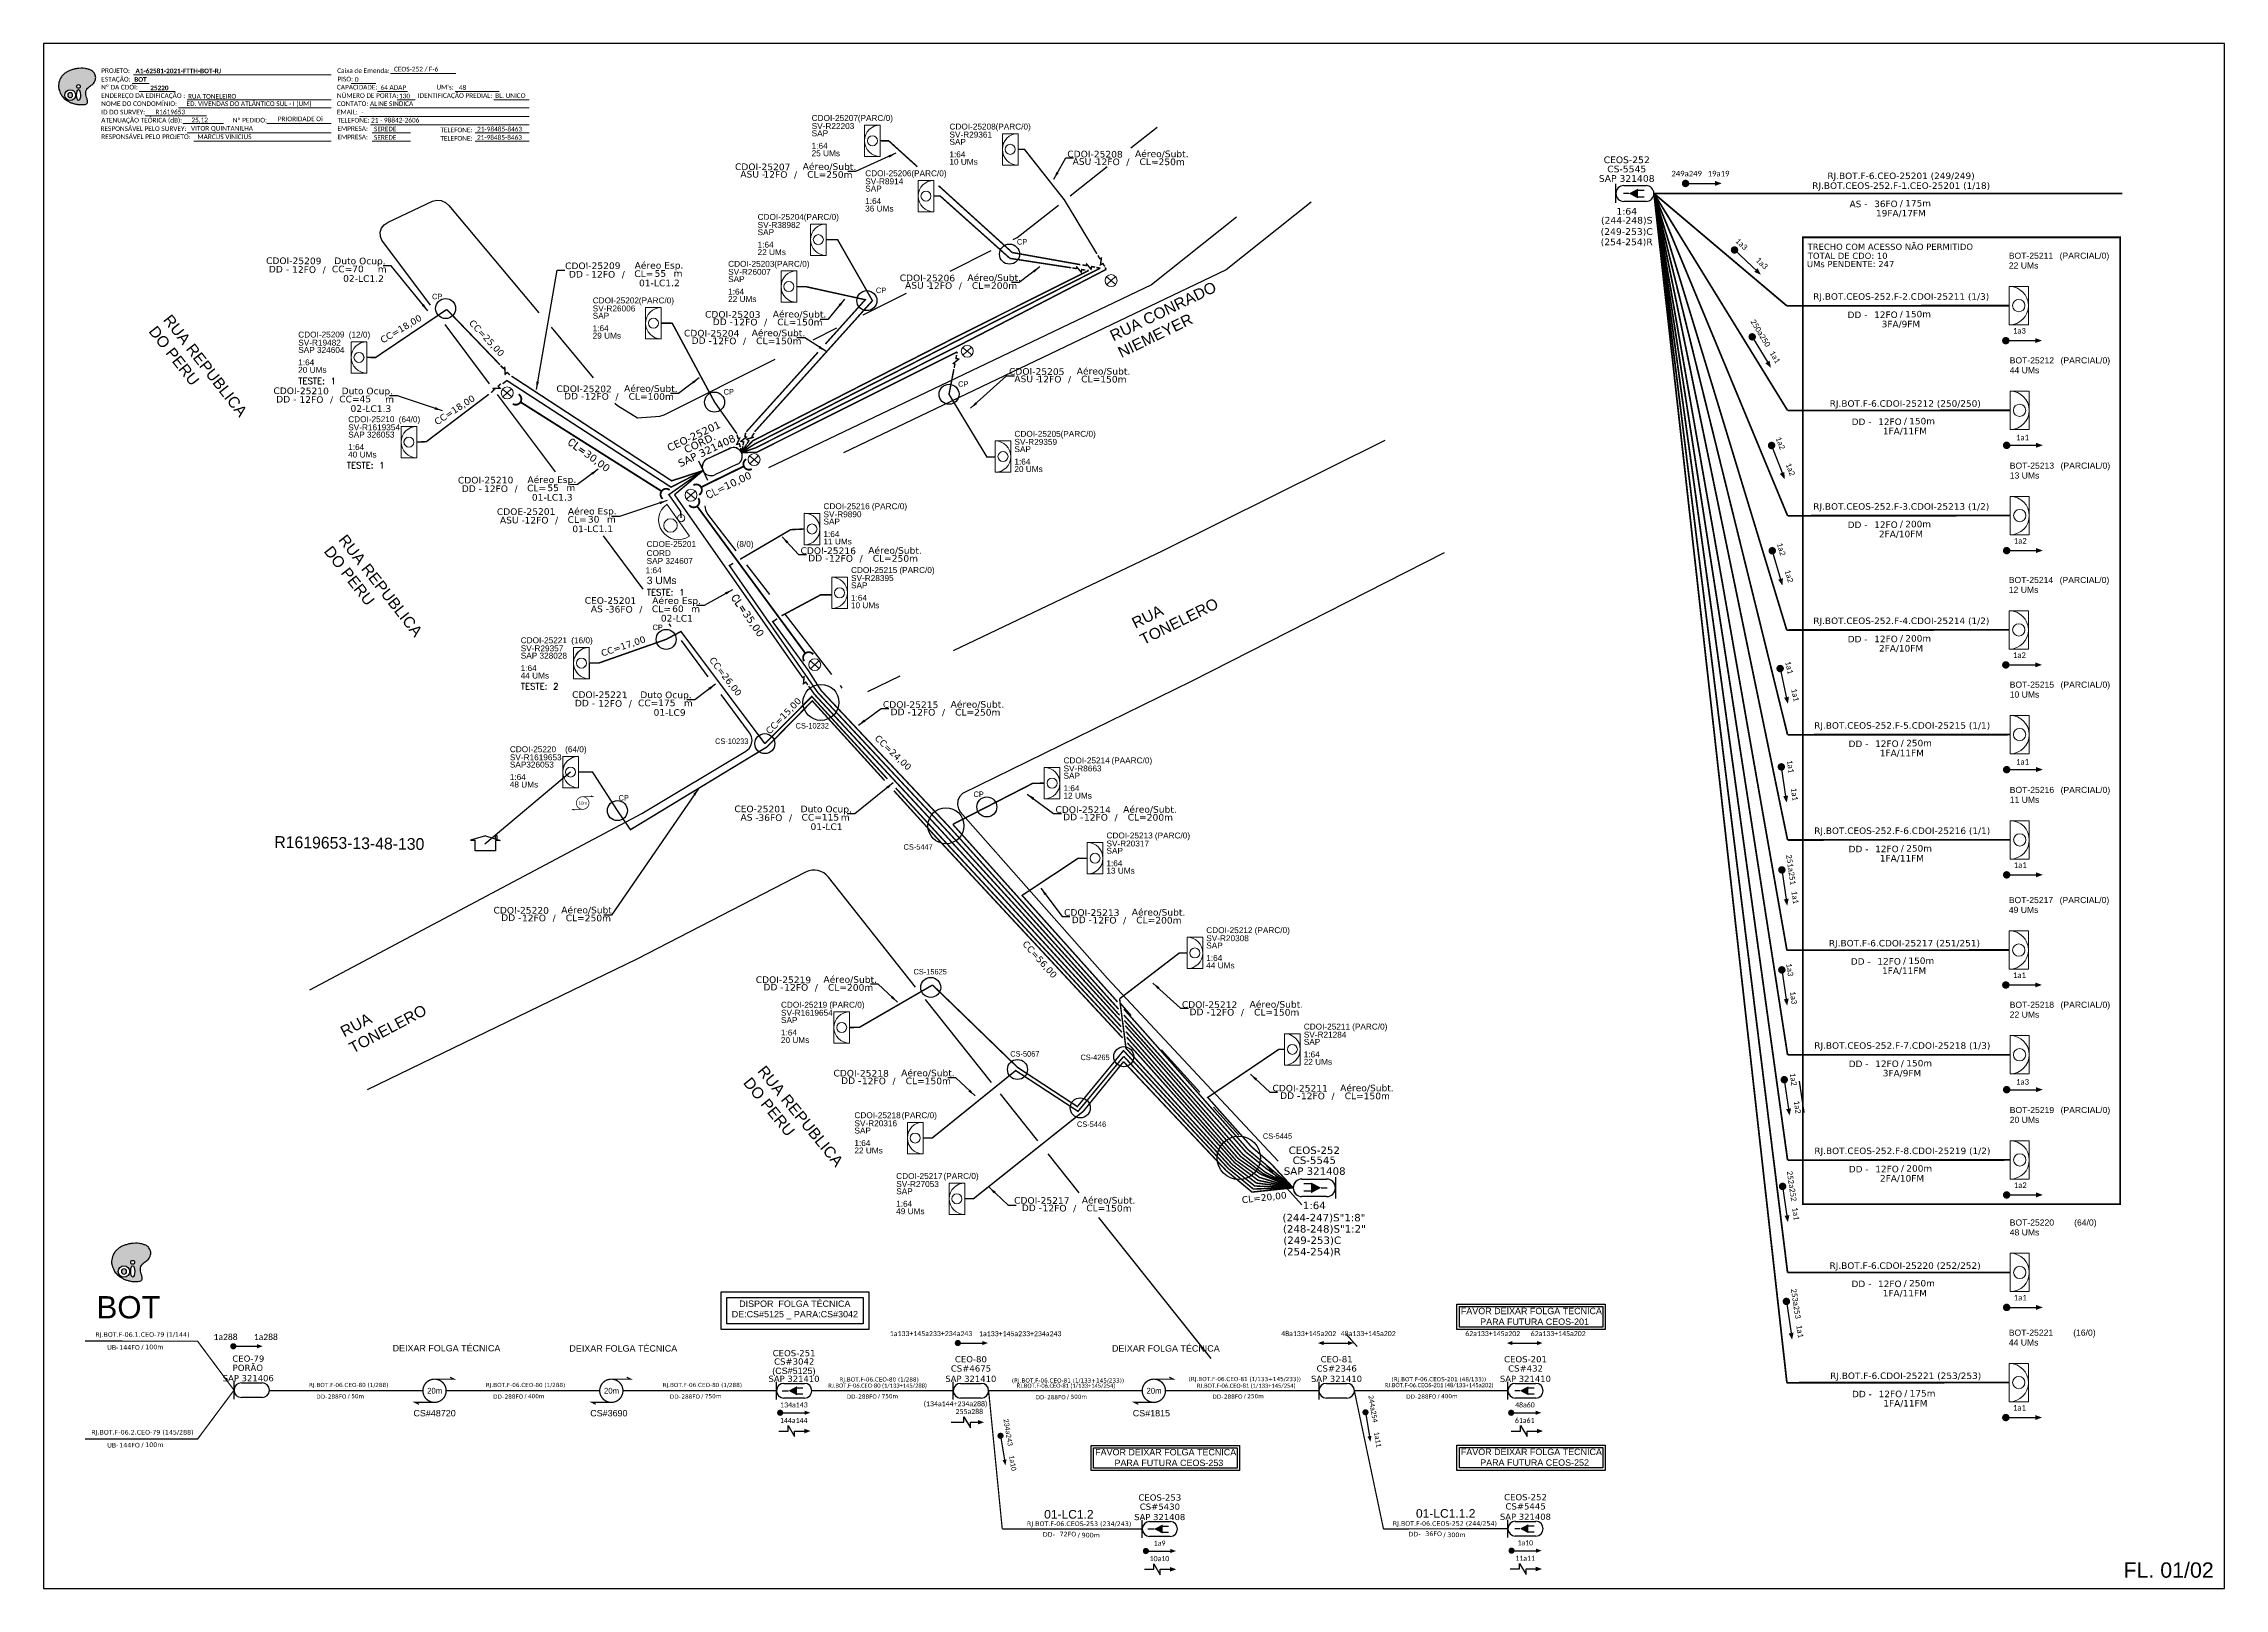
# Model space of a CAD drawing. Header units: inches. Extents: x 2341 to 4108, y -90 to 504.
# Drawn here: x 2341 to 3179, y -90 to 504 of the extents above; entities that cross this region are included whole.
import ezdxf
from ezdxf.enums import TextEntityAlignment as Align

# ---------------------------------------------------------------- set-up
doc = ezdxf.new("R2010")
doc.units = ezdxf.units.IN
doc.header["$MEASUREMENT"] = 0
doc.linetypes.add('ARILSUPP', pattern=[2.98, 1.42, -0.71, 0.14, -0.71])
doc.linetypes.add('PHANTOM2', pattern=[1.25, 0.625, -0.125, 0.125, -0.125, 0.125, -0.125])
for name, color, linetype, lineweight in [('10.4-Postes', 1, 'Continuous', 0), ("20.0-LEGENDA DOS CDO'S", 1, 'Continuous', 0), ('20.1-CDO_INTERIOR', 1, 'Continuous', 0), ('20.2-CDO_POSTE', 1, 'Continuous', 5), ('20.6-CORDOALHA_SUPORTE', 7, 'Continuous', 25), ('40.1-ETIQUETAS', 1, 'Continuous', 20), ('CORDOALHA_SUPORTE', 7, 'Continuous', 25)]:
    doc.layers.add(name, color=color, linetype=linetype, lineweight=lineweight)
for name, color, linetype in [('20.4-CEO', 1, 'Continuous'), ('20.4-CEOS', 1, 'Continuous'), ('20.5-CABO AÉREO', 1, 'Continuous'), ('20.5-CEO', 1, 'Continuous'), ('CAP a instalar', 1, 'Continuous'), ('CD de instalação futura', 8, 'Continuous'), ('celulas gpon', 7, 'Continuous'), ('CEO', 1, 'Continuous'), ('Folga', 1, 'Continuous'), ('label_cabos', 7, 'Continuous'), ('LC1', 3, 'Continuous'), ('Legenda', 1, 'Continuous'), ('locais', 5, 'Continuous'), ('locais legendas', 7, 'Continuous'), ('Quadra', 98, 'Continuous'), ('Segmento Logradouro Texto', 7, 'Continuous'), ('SETA', 7, 'Continuous'), ('Subida Lateral', 5, 'Continuous'), ('SURVEYS', 7, 'Continuous'), ('SURVEYS_LEGENDAS', 7, 'Continuous')]:
    doc.layers.add(name, color=color, linetype=linetype)
doc.layers.add('EXTRA', color=50, linetype='Continuous', plot=False)
doc.styles.add('ARIAL', font='arial.ttf')
doc.styles.add('DIGICADE', font='arial.ttf')
doc.styles.add('ROMANS', font='romans.shx')
doc.styles.add('siredit', font='verdana.ttf')
doc.styles.add('WMF-Calibri0', font='calibri.ttf')
doc.styles.add('WMF-Calibri1', font='calibrib.ttf')
doc.linetypes.add('FENCELINE1', pattern='A,0.25,-0.1,[133,ltypeshp.shx,S=0.1,R=0,X=-0.1,Y=0],-0.1,1', length=1.45)
doc.dimstyles.new('CC', dxfattribs={"dimtxt": 1, "dimasz": 2, "dimexe": 0.18, "dimexo": 0.0625, "dimgap": 0.09, "dimtad": 0, "dimdec": 0, "dimrnd": 1, "dimzin": 0, "dimdsep": 46, "dimtxsty": 'siredit', "dimblk": 'NONE', "dimcen": 0, "dimse1": 1, "dimse2": 1, "dimsd1": 1, "dimsd2": 1, "dimclrt": 7, "dimadec": 0, "dimazin": 0, "dimtfac": 1, "dimtdec": 0, "dimtofl": 0, "dimtmove": 0, "dimatfit": 3, "dimfxl": 0, "dimtolj": 1, "dimtzin": 0, "dimarcsym": 0})

msp = doc.modelspace()

# ---------------------------------------------------------------- texts
at = {"color": 7, "linetype": 'Continuous'}
for s, height, style, p in [('CEOS-252 / F-6', 1.7927, 'WMF-Calibri0', (2475.68, 493.22)), ('BOT', 1.793, 'WMF-Calibri1', (2375.75, 489.26)), ('A1-62581-2021-FTTH-BOT-RJ', 1.7927, 'WMF-Calibri1', (2376.26, 492.54)), ('0', 1.79, 'WMF-Calibri0', (2460.59, 489.25)), ('RUA TONELEIRO', 1.7927, 'WMF-Calibri0', (2396.45, 482.76)), ('130', 1.793, 'WMF-Calibri0', (2477.62, 482.9)), ('VITOR QUINTANILHA', 1.7927, 'WMF-Calibri0', (2397.58, 470.45)), ('-', 1.79, 'WMF-Calibri0', (2463.06, 476.55)), ('SEREDE', 1.793, 'WMF-Calibri0', (2467.96, 470.21)), ('21-98485-8463 ', 1.7927, 'WMF-Calibri0', (2507.63, 470.17)), ('MARCUS VINICIUS ', 1.7927, 'WMF-Calibri0', (2400.07, 467.21)), ('SEREDE', 1.793, 'WMF-Calibri0', (2467.96, 466.97)), ('21-98485-8463 ', 1.7927, 'WMF-Calibri0', (2507.56, 466.97))]:
    msp.add_text(s, height=height, dxfattribs=dict(at, style=style)).set_placement(p)
at = {"color": 7, "lineweight": 0, "style": 'WMF-Calibri0'}
for s, height, p in [('ESTAÇÃO:', 1.793, (2363.07, 489.36)), ('PROJETO:', 1.793, (2363.07, 492.64)), ('Nº DA CDOI:', 1.7927, (2363.07, 486.29)), ('CAPACIDADE:', 1.7927, (2453.71, 486.29)), ('Caixa de Emenda:', 1.7927, (2453.82, 492.64)), ('PISO:', 1.793, (2453.89, 489.4)), ("UM's:", 1.793, (2491.96, 486.29)), ('ENDEREÇO DA EDIFICAÇÃO :', 1.7927, (2363.07, 483.05)), ('NOME DO CONDOMÍNIO:', 1.7927, (2363.07, 479.94)), ('ID DO SURVEY:', 1.7927, (2363.07, 476.7)), ('ED. VIVENDAS DO ATLÂNTICO SUL - I (UM) ', 1.7927, (2395.86, 479.94)), ('CONTATO: ALINE SINDICA ', 1.7927, (2453.71, 479.94)), ('NÚMERO DE PORTA:', 1.7927, (2453.71, 483.05)), ('EMAIL:', 1.793, (2453.71, 476.7)), ('IDENTIFICAÇÃO PREDIAL:', 1.7927, (2484.8, 483.05)), ('BL. UNICO', 1.793, (2514.54, 483.05)), ('RESPONSÁVEL PELO SURVEY:', 1.7927, (2362.82, 470.35)), ('ATENUAÇÃO TEÓRICA (dB):', 1.7927, (2363.07, 473.59)), ('Nº PEDIDO:', 1.793, (2413.65, 473.6)), ('TELEFONE: 21 - 98842-2606', 1.7927, (2453.9, 473.59)), ('EMPRESA:', 1.793, (2453.9, 470.35)), ('TELEFONE:', 1.793, (2493.5, 469.85)), ('RESPONSÁVEL PELO PROJETO:', 1.7927, (2363.07, 467.24)), ('EMPRESA:', 1.793, (2453.9, 467.12)), ('TELEFONE:', 1.793, (2493.5, 466.61))]:
    msp.add_text(s, height=height, dxfattribs=at).set_placement(p)
at = {"color": 7, "linetype": 'Continuous', "style": 'WMF-Calibri1'}
msp.add_text('25220', height=1.793, dxfattribs=at).set_placement((2385.45, 486), align=Align.CENTER)
at = {"color": 0, "linetype": 'Continuous', "style": 'WMF-Calibri0'}
for s, p in [('64 ADAP', (2470.46, 486.16)), ('48', (2500.58, 486.14)), ('R1619653', (2383.9, 476.74))]:
    msp.add_text(s, height=1.793, dxfattribs=at).set_placement(p)
at = {"color": 0, "lineweight": 0, "style": 'WMF-Calibri0'}
msp.add_text('25,12', height=1.793, dxfattribs=at).set_placement((2397.77, 473.68))
at = {"color": 7}
for s, height, style, p in [('PRIORIDADE Oi', 1.7927, 'WMF-Calibri0', (2430.96, 474.09)), ('BOT', 8.572, 'ARIAL', (2361.27, 13.75))]:
    msp.add_text(s, height=height, dxfattribs=dict(at, style=style)).set_placement(p)
at = {"color": 3, "style": 'siredit'}
for s, p in [('TRECHO COM ACESSO NÃO PERMITIDO', (3019.2, 424.63)), ('UMs PENDENTE: 247', (3018.96, 417.98)), ('TOTAL DE CDO: 10', (3019.28, 421.16))]:
    msp.add_text(s, height=2.3622, dxfattribs=at).set_placement(p)
at = {"color": 7, "style": 'ARIAL'}
for s, height, p in [('DISPOR  FOLGA TÉCNICA', 2.4608, (2608.38, 18.17)), ('FAVOR DEIXAR FOLGA TÉCNICA', 2.4608, (2885.89, 15.37)), ('DE:CS#5125 _ PARA:CS#3042', 2.4608, (2605.53, 14.15)), ('PARA FUTURA CEOS-201', 2.4608, (2893.33, 11.26)), ('(CS#5125)', 2.461, (2621.1, -7.63)), ('CS#48720', 2.461, (2483.14, -23.93)), ('CS#3690', 2.461, (2551.12, -23.93)), ('FAVOR DEIXAR FOLGA TÉCNICA', 2.4608, (2745.27, -38.92)), ('PARA FUTURA CEOS-253', 2.4608, (2752.7, -43.03)), ('FAVOR DEIXAR FOLGA TÉCNICA', 2.4608, (2885.89, -38.8)), ('PARA FUTURA CEOS-252', 2.4608, (2893.33, -42.91))]:
    msp.add_text(s, height=height, rotation=359.98667, dxfattribs=at).set_placement(p)
at = {"color": 0, "style": 'ARIAL'}
for s, height, p in [('DEIXAR FOLGA TÉCNICA', 2.4608, (2475.12, 1.07)), ('DEIXAR FOLGA TÉCNICA', 2.4608, (2543.11, 0.99)), ('DEIXAR FOLGA TÉCNICA', 2.4608, (2751.72, 0.99)), ('CS#1815', 2.461, (2759.73, -23.93))]:
    msp.add_text(s, height=height, rotation=359.98667, dxfattribs=at).set_placement(p)
at = {"color": 7}
for p in [(2488.41, -15.19), (2556.39, -15.19), (2765, -15.19)]:
    msp.add_text('20m', height=2.232, dxfattribs=at).set_placement(p)
at = {"char_height": 2.1437, "width": 36.2411, "attachment_point": 5}
for s, insert in [('{\\fCalibri|b0|i0|c0|p34;\\C7;249a249}', (2972.71, 453.92)), ('{\\fCalibri|b0|i0|c0|p34;\\C7;19a19}', (2984.99, 453.92)), ('{\\fCalibri|b0|i0|c0|p34;\\C7;1a3}', (3100.67, 393.48)), ('{\\fCalibri|b0|i0|c0|p34;\\C7;1a1}', (3101.88, 352.45)), ('{\\fCalibri|b0|i0|c0|p34;\\C7;1a2}', (3100.99, 312.74)), ('{\\fCalibri|b0|i0|c0|p34;\\C7;1a2}', (3100.67, 268.78)), ('{\\fCalibri|b0|i0|c0|p34;\\C7;1a1}', (3101.88, 227.76)), ('{\\fCalibri|b0|i0|c0|p34;\\C7;1a1}', (3100.99, 188.05)), ('{\\fCalibri|b0|i0|c0|p34;\\C7;1a1}', (3100.67, 145.7)), ('{\\fCalibri|b0|i0|c0|p34;\\C7;1a3}', (3101.88, 104.68)), ('{\\fCalibri|b0|i0|c0|p34;\\C7;1a2}', (3100.99, 64.97)), ('{\\fCalibri|b0|i0|c0|p34;\\C7;1a1}', (3100.99, 21.71)), ('{\\fCalibri|b0|i0|c0|p34;\\C7;1a1}', (3100.67, -20.64))]:
    msp.add_mtext(s, dxfattribs=dict(at, insert=insert))
for s, insert, rotation in [('{\\fCalibri|b0|i0|c0|p34;\\C7;1a3}', (2993.8, 426.84), 316.7494), ('{\\fCalibri|b0|i0|c0|p34;\\C7;1a3}', (3001.64, 419.44), 316.7494), ('{\\fCalibri|b0|i0|c0|p34;\\C7;250a250}', (3001.11, 392.63), 301.18482), ('{\\fCalibri|b0|i0|c0|p34;\\C7;1a1}', (3006.67, 383.4), 301.18482), ('{\\fCalibri|b0|i0|c0|p34;\\C7;1a2}', (3008.77, 350.28), 290.96369), ('{\\fCalibri|b0|i0|c0|p34;\\C7;1a2}', (3012.61, 340.2), 290.96369), ('{\\fCalibri|b0|i0|c0|p34;\\C7;1a2}', (3009.09, 309.51), 286.29666), ('{\\fCalibri|b0|i0|c0|p34;\\C7;1a2}', (3012.09, 299.15), 286.29666), ('{\\fCalibri|b0|i0|c0|p34;\\C7;1a1}', (3012.16, 263.98), 282.39983), ('{\\fCalibri|b0|i0|c0|p34;\\C7;1a1}', (3014.45, 253.45), 282.39983), ('{\\fCalibri|b0|i0|c0|p34;\\C7;1a1}', (3012.62, 225.93), 278.4077), ('{\\fCalibri|b0|i0|c0|p34;\\C7;1a1}', (3014.18, 215.26), 278.4077), ('{\\fCalibri|b0|i0|c0|p34;\\C7;251a251}', (3012.83, 186.3), 278.4077), ('{\\fCalibri|b0|i0|c0|p34;\\C7;1a1}', (3014.38, 175.63), 278.4077), ('{\\fCalibri|b0|i0|c0|p34;\\C7;1a3}', (3012.38, 147.79), 278.4077), ('{\\fCalibri|b0|i0|c0|p34;\\C7;1a3}', (3013.8, 137.03), 278.4077), ('{\\fCalibri|b0|i0|c0|p34;\\C7;1a2}', (3013.75, 105.65), 278.4077), ('{\\fCalibri|b0|i0|c0|p34;\\C7;1a2}', (3015.31, 94.97), 278.4077), ('{\\fCalibri|b0|i0|c0|p34;\\C7;252a252}', (3013.12, 64.61), 278.4077), ('{\\fCalibri|b0|i0|c0|p34;\\C7;1a1}', (3014.67, 53.94), 278.4077), ('{\\fCalibri|b0|i0|c0|p34;\\C7;253a253}', (3014.71, 19.41), 278.4077), ('{\\fCalibri|b0|i0|c0|p34;\\C7;1a1}', (3016.27, 8.74), 278.4077)]:
    msp.add_mtext(s, dxfattribs=dict(at, insert=insert, rotation=rotation))
at = {"color": 0, "char_height": 2.3622, "width": 174.3823, "attachment_point": 5, "rotation": 359.91656}
for insert in [(2410.9, 6.6), (2426.37, 6.6)]:
    msp.add_mtext('{\\fCalibri|b0|i0|c0|p34;\\C256;1a288}', dxfattribs=dict(at, insert=insert))
at = {"layer": '20.4-CEO', "color": 0, "style": 'siredit'}
for s, height, p in [('          SAP 321406', 2.3622, (2414.46, -9.25)), ('CEO-79', 2.395, (2419.64, -1.72)), ('PORÃO', 2.395, (2419.44, -5.26))]:
    msp.add_text(s, height=height, dxfattribs=at).set_placement(p, align=Align.MIDDLE_CENTER)
at = {"layer": '20.4-CEOS', "color": 7, "style": 'siredit'}
for s, height, p in [('SAP 321410', 2.362, (2629.48, -9.48)), ('CS#3042', 2.395, (2629.54, -2.83)), ('SAP 321410', 2.362, (2697.46, -9.48)), ('SAP 321410', 2.362, (2838.08, -9.48)), ('CS#2346', 2.395, (2838.14, -5.49)), ('SAP 321410', 2.362, (2910.72, -9.48)), ('CS#432', 2.395, (2910.78, -5.49)), ('CS#5430', 2.395, (2770.16, -58.65)), ('SAP 321408', 2.362, (2770.1, -62.63))]:
    msp.add_text(s, height=height, dxfattribs=at).set_placement(p, align=Align.MIDDLE_CENTER)
at = {"layer": '20.4-CEOS', "color": 0, "style": 'siredit'}
msp.add_text('CS#4675', height=2.395, dxfattribs=at).set_placement((2697.52, -5.49), align=Align.MIDDLE_CENTER)
at = {"layer": '20.4-CEOS', "color": 5, "style": 'siredit'}
for s, height, p in [('CS#5445', 2.395, (2910.78, -58.53)), ('SAP 321408', 2.362, (2910.72, -62.52))]:
    msp.add_text(s, height=height, dxfattribs=at).set_placement(p, align=Align.MIDDLE_CENTER)
at = {"layer": '40.1-ETIQUETAS', "color": 7}
for s, insert, char_height, width, attachment_point, style in [('\\fCalibri|b0|i0|c0|p34;1a133+145a233+234a243', (2682.16, 7.89), 1.9287, 32.9465, 5, 'ARIAL'), ('\\fCalibri|b0|i0|c0|p34;1a133+145a233+234a243', (2716.47, 7.86), 1.9287, 32.9465, 5, 'ARIAL'), ('{\\fCalibri|b0|i0|c0|p34;\\C0;62a133+145a202}', (2923.32, 7.89), 1.9287, 32.9465, 5, 'ARIAL'), ('{\\fCalibri|b0|i0|c0|p34;RJ.BOT.F-06.CEO-80 (1/133+145/288)}', (2642.63, -11.3), 1.5945, 39.8833, 1, 'siredit'), ('{\\fCalibri|b0|i0|c0|p34;RJ.BOT.F-06.CEO-81 (1/133+145/254)}', (2715.07, -11.33), 1.5945, 39.8833, 1, 'siredit'), ('\\fCalibri|b0|i0|c0|p34;RJ.BOT.F-06.CEO-81 (1/133+145/254)', (2784.37, -11.33), 1.5945, 39.8833, 1, 'siredit'), ('{\\fCalibri|b0|i0|c0|p34;RJ.BOT.F-06.CEOS-201 (48/133+145a202)}', (2856.61, -11.12), 1.5945, 70.5271, 1, 'siredit'), ('{\\fCalibri|b0|i0|c0|p34;144a144}', (2629.36, -25.48), 1.9287, 32.9465, 5, 'ARIAL'), ('{\\fCalibri|b0|i0|c0|p34;134a143}', (2629.44, -19.53), 1.9287, 32.9465, 5, 'ARIAL'), ('{\\fCalibri|b0|i0|c0|p34;48a60}', (2910.52, -19.53), 1.9287, 32.9465, 5, 'ARIAL'), ('{\\fCalibri|b0|i0|c0|p34;61a61}', (2910.44, -25.48), 1.9287, 32.9465, 5, 'ARIAL'), ('{\\fCalibri|b0|i0|c0|p34;1a9}', (2770.06, -72.68), 1.9287, 32.9465, 5, 'ARIAL'), ('{\\fCalibri|b0|i0|c0|p34;1a10}', (2910.68, -72.56), 1.9287, 32.9465, 5, 'ARIAL'), ('{\\fCalibri|b0|i0|c0|p34;10a10}', (2769.98, -78.64), 1.9287, 32.9465, 5, 'ARIAL'), ('{\\fCalibri|b0|i0|c0|p34;11a11}', (2910.6, -78.52), 1.9287, 32.9465, 5, 'ARIAL')]:
    msp.add_mtext(s, dxfattribs=dict(at, insert=insert, char_height=char_height, width=width, attachment_point=attachment_point, style=style))
at = {"layer": '40.1-ETIQUETAS', "color": 0, "char_height": 1.9287, "width": 32.9465, "attachment_point": 5, "style": 'ARIAL'}
for s, insert in [('{\\fCalibri|b0|i0|c0|p34;48a133+145a202}', (2827.38, 7.89)), ('{\\fCalibri|b0|i0|c0|p34;48a133+145a202}', (2850.26, 7.89)), ('{\\fCalibri|b0|i0|c0|p34;(134a144+234a288)}', (2691.57, -19.29)), ('{\\fCalibri|b0|i0|c0|p34;255a288}', (2696.89, -22.07))]:
    msp.add_mtext(s, dxfattribs=dict(at, insert=insert))
at = {"layer": '40.1-ETIQUETAS', "color": 8, "insert": (2898.14, 7.89), "char_height": 1.9287, "width": 32.9465, "attachment_point": 5, "style": 'ARIAL'}
msp.add_mtext('{\\fCalibri|b0|i0|c0|p34;\\C0;62a133+145a202}', dxfattribs=at)
at = {"layer": '40.1-ETIQUETAS', "color": 0, "char_height": 1.9287, "width": 32.9465, "attachment_point": 5, "rotation": 279.42571, "style": 'ARIAL'}
for s, insert in [('{\\fCalibri|b0|i0|c0|p34;244a254}', (2852.13, -21.02)), ('{\\fCalibri|b0|i0|c0|p34;234a243}', (2711.8, -30.06)), ('{\\fCalibri|b0|i0|c0|p34;1a11}', (2853.91, -32.82)), ('{\\fCalibri|b0|i0|c0|p34;1a10}', (2713.57, -41.86))]:
    msp.add_mtext(s, dxfattribs=dict(at, insert=insert))
at = {"layer": 'celulas gpon', "style": 'siredit'}
for s, rotation, p in [('CC=18,00', 30.89531, (2471.35, 388.58)), ('CC=25,00', 313.24822, (2504.29, 396.33)), ('CC=18,00', 33.43122, (2492.2, 357.09)), ('CC=17,00', 18.4716, (2555.75, 268.21)), ('CC=26,00', 307.6584, (2596.7, 266.85)), ('CC=15,00', 46.05313, (2620.13, 238.14)), ('CC=24,00', 316.35484, (2660.26, 236.56)), ('CC=56,00', 311.70636, (2717.11, 157.6)), ('CL=20,00', 6.30543, (2801.79, 58.03))]:
    msp.add_text(s, height=2.551, rotation=rotation, dxfattribs=at).set_placement(p)
at = {"layer": 'CEO', "color": 7, "style": 'siredit'}
for s, p in [('CEOS-251', (2629.51, 0.4)), ('CEO-81', (2838.12, -1.95)), ('CEOS-201', (2910.75, -1.95)), ('CEOS-253', (2770.13, -55.11))]:
    msp.add_text(s, height=2.395, dxfattribs=at).set_placement(p, align=Align.MIDDLE_CENTER)
at = {"layer": 'CEO', "color": 0, "style": 'siredit'}
msp.add_text('CEO-80', height=2.395, dxfattribs=at).set_placement((2697.49, -1.95), align=Align.MIDDLE_CENTER)
at = {"layer": 'CEO', "color": 5, "style": 'siredit'}
msp.add_text('CEOS-252', height=2.395, dxfattribs=at).set_placement((2910.75, -54.99), align=Align.MIDDLE_CENTER)
at = {"layer": 'LC1', "color": 0, "linetype": 'ARILSUPP', "style": 'ARIAL'}
for s, height, p in [('01-LC1.2', 3.307, (2735.17, -61.58)), ('01-LC1.1.2', 3.307, (2880.06, -61.25)), ('FL. 01/02', 5.88, (3158.04, -83.02))]:
    msp.add_text(s, height=height, dxfattribs=at).set_placement(p, align=Align.MIDDLE_CENTER)
at = {"layer": 'locais legendas', "color": 5}
for s, p in [('CP', (2715.2, 426.67)), ('CP', (2490.28, 405.62)), ('CP', (2660.97, 408)), ('CP', (2602.41, 368.98)), ('CP', (2692.56, 371.99)), ('CP', (2575.07, 278.41)), ('CS-10233', (2599.12, 234.63)), ('CS-10232', (2630.1, 240.57)), ('CP', (2562.01, 212.87)), ('CP', (2698.5, 214.24)), ('CS-5447', (2671.6, 193.97)), ('CS-15625', (2675.43, 146.01)), ('CS-5067', (2712.62, 114.42)), ('CS-4265', (2739.61, 113.06)), ('CS-5446', (2738.28, 87.35)), ('CS-5445', (2809.78, 82.8))]:
    msp.add_text(s, height=2.126, dxfattribs=at).set_placement(p)
at = {"layer": 'Segmento Logradouro Texto', "linetype": 'Continuous', "char_height": 4.252, "attachment_point": 1, "style": 'DIGICADE'}
for s, insert, width, rotation in [('\\fArial|b0|i0|c0|p34;\\W1.0000000000;\\T1.0000000000;\\o\\lRUA CONRADO NIEMEYER', (2750.4, 393.22), 52.2747, 25.87206), ('\\fArial|b0|i0|c0|p34;\\W1.0000000000;\\T1.0000000000;\\o\\lRUA REPUBLICA DO PERU', (2390, 400.25), 51.8396, 308.14202), ('\\fArial|b0|i0|c0|p34;\\W1.0000000000;\\T1.0000000000;\\o\\lRUA REPUBLICA DO PERU', (2390, 400.25), 51.8396, 308.14202), ('\\fArial|b0|i0|c0|p34;\\W1.0000000000;\\T1.0000000000;\\o\\lRUA REPUBLICA DO PERU', (2457.39, 315.66), 51.8396, 308.14202), ('\\fArial|b0|i0|c0|p34;\\W1.0000000000;\\T1.0000000000;\\o\\lRUA REPUBLICA DO PERU', (2457.39, 315.66), 51.8396, 308.14202), ('\\fArial|b0|i0|c0|p34;\\W1.0000000000;\\T1.0000000000;\\o\\lRUA TONELERO', (2758.81, 282.72), 32.0338, 26.5443), ('\\fArial|b0|i0|c0|p34;\\W1.0000000000;\\T1.0000000000;\\o\\lRUA TONELERO', (2758.81, 282.72), 32.0338, 26.5443), ('\\fArial|b0|i0|c0|p34;\\W1.0000000000;\\T1.0000000000;\\o\\lRUA TONELERO', (2454.51, 125.55), 32.0338, 28.01511), ('\\fArial|b0|i0|c0|p34;\\W1.0000000000;\\T1.0000000000;\\o\\lRUA REPUBLICA DO PERU', (2618.48, 111.43), 51.8396, 309.25741)]:
    msp.add_mtext(s, dxfattribs=dict(at, insert=insert, width=width, rotation=rotation))
at = {"layer": 'SURVEYS_LEGENDAS', "color": 0}
msp.add_text('R1619653-13-48-130', height=4.536, rotation=359.18693, dxfattribs=at).set_placement((2429.62, 194.68))

# ---------------------------------------------------------------- blocks, each defined once
blk = doc.blocks.new('CEOS_RP_CT_DRT')
at = {"layer": '20.4-CEOS', "color": 0}
for p, q in [((-4.54, 1.19), (-1.19, 1.19)), ((-1.19, -1.19), (-4.54, -1.19))]:
    blk.add_line(p, q, dxfattribs=at)
for points in [[(-5.73, -1.43), (-5.73, 1.44)], [(-3.79, 0), (-4.59, 0)], [(-2.47, 0.48), (-1.45, 0.48)], [(-2.47, -0.52), (-1.45, -0.52)]]:
    blk.add_lwpolyline(points, dxfattribs=at)
blk.add_lwpolyline([(-3.79, 0, 0, 1.47, 0), (-2.41, 0, 1.47, 1.47, 0)], format="xyseb", dxfattribs=at)
for centre, start, end in [((-4.54, 0), 90, 270), ((-1.19, 0), 270, 90)]:
    blk.add_arc(centre, 1.19, start, end, dxfattribs=at)
at = {"layer": '20.4-CEOS', "color": 7, "style": 'siredit'}
for tag, p in [('Nº_DA_CEOS', (-2.86, 5.6)), ('LOCAL', (-2.86, 4.24)), ('SAP', (-2.86, 2.78)), ('RACIO_SPLITAGEM', (-2.86, -1.88)), ('FIBRAS_SPLITTER', (-2.86, -3.58)), ('RESERVA_FINAIS', (-2.86, -6.39)), ('FIBRAS_TOP_C', (-2.86, -5.08))]:
    blk.add_attdef(tag, text='', height=1.01, dxfattribs=at).set_placement(p, align=Align.TOP_CENTER)
blk = doc.blocks.new('CDOI_INT')
at = {"layer": '20.1-CDO_INTERIOR', "color": 0, "lineweight": 18}
blk.add_lwpolyline([(4.25, -4.25), (4.25, 4.25), (0, 4.25), (0, -4.25)], close=True, dxfattribs=at)
blk.add_circle((2.12, 0), 1.36, dxfattribs=at)
blk.add_arc((0, 0), 4.25, 270, 90, dxfattribs=at)
at = {"layer": "20.0-LEGENDA DOS CDO'S", "color": 0, "style": 'ARIAL'}
for tag, p in [('CDO_N', (-0.08, 10.38)), ('SPLITER_1', (21.18, 10.38)), ('SPLITER_2', (21.19, 8.68)), ('SAP', (-0.08, 6.23)), ('SURVEY', (-0.08, 8.2)), ('1:XX', (5.94, -2.22)), ('UMS', (5.94, -4.24))]:
    blk.add_attdef(tag, p, '', height=1.36, dxfattribs=at)
blk.add_attdef('FIBRAS_UTILIZADAS', text='', height=1.36, dxfattribs=at).set_placement((15.34, 10.38), align=Align.CENTER)
blk = doc.blocks.new('ETIQUETA_RS5F')
at = {"layer": '40.1-ETIQUETAS', "color": 0, "style": 'siredit'}
blk.add_text('/', height=1.5, dxfattribs=at).set_placement((1.55, -1.95), align=Align.MIDDLE_RIGHT)
for tag, p in [('ETIQUETA_R_SECUNDARIA', (1.18, 2.1)), ('ETIQUETA_R_PRIMARIA', (1.18, 4.1)), ('F_ATIVAS/F_MORTAS', (1.11, -4.24))]:
    blk.add_attdef(tag, text='', height=1.5, dxfattribs=at).set_placement(p, align=Align.MIDDLE_CENTER)
for tag, p in [('TIPO_CABO', (-6.62, -2.12)), ('CAP_CABO', (0.37, -2.09))]:
    blk.add_attdef(tag, text='', height=1.5, dxfattribs=at).set_placement(p, align=Align.MIDDLE_RIGHT)
blk.add_attdef('METROS', text='', height=1.5, dxfattribs=at).set_placement((2.11, -1.95), align=Align.MIDDLE_LEFT)
for tag, p in [('FUSÃO_1', (0.82, -8.39)), ('FUSÃO_2', (0.82, -10.6)), ('FUSÃO_3', (0.82, -12.93)), ('FUSÃO_4', (0.82, -15.14)), ('FUSÃO_5', (0.82, -17.16))]:
    blk.add_attdef(tag, text='', height=1.5, dxfattribs=at).set_placement(p, align=Align.CENTER)
blk = doc.blocks.new('OI')
h = blk.add_hatch(color=40)
edge = h.paths.add_edge_path()
edge.add_spline(control_points=[(4.35, -0.67), (3.92, -0.99), (3.26, -1.5), (2.81, -2.59), (2.9, -3.5), (3.06, -4.27), (3.31, -4.85), (3.37, -5.39), (3.4, -5.88), (3.2, -6.4), (2.54, -6.61), (1.65, -6.63), (0.55, -6.67), (-0.56, -6.42), (-1.61, -6.14), (-2.77, -5.61), (-3.92, -4.77), (-4.89, -3.7), (-5.34, -2.65), (-5.6, -1.94), (-5.85, -0.96), (-5.71, 0.47), (-5.1, 2.02), (-4.14, 3.02), (-3.3, 3.61), (-2.37, 4.16), (-1.36, 4.44), (-0.56, 4.7), (0.79, 4.85), (2.24, 4.97), (3.79, 4.57), (4.67, 4.21), (5.44, 3.65), (5.76, 2.99), (6.03, 2.21), (6.01, 1.46), (5.72, 0.64), (5.31, 0.08), (4.88, -0.38), (4.51, -0.55), (4.35, -0.67)], knot_values=[0, 0, 0, 0, 1.60434, 2.417191, 3.427595, 4.282808, 4.776746, 5.304182, 5.888771, 6.258406, 6.858137, 7.79129, 8.986195, 10.124242, 11.187857, 12.242908, 13.953784, 15.414161, 16.515391, 17.349188, 17.675853, 19.552021, 21.515531, 22.568638, 23.63245, 24.621084, 25.782718, 26.745347, 27.142653, 29.870543, 31.004649, 31.921532, 32.709589, 33.801391, 34.042471, 35.192333, 35.971461, 36.628871, 37.254359, 37.836911, 37.836911, 37.836911, 37.836911], degree=3, periodic=0)
h.paths.add_polyline_path([(1.13, -0.87, -1), (-0.04, -0.87, -1)], flags=16)
edge = h.paths.add_edge_path(flags=16)
edge.add_ellipse((0.56, -3.59), major_axis=(-0.02, 1.71), ratio=0.361305, start_angle=0, end_angle=360)
h.paths.add_polyline_path([(-0.36, -3.62, -1), (-3.8, -3.62, -1)], flags=16)
edge = h.paths.add_edge_path(flags=0)
edge.add_ellipse((-2.08, -3.62), major_axis=(0, 0.885), ratio=0.758294, start_angle=0, end_angle=360)
at = {"color": 40}
for centre, radius in [((-2.08, -3.62), 1.72), ((0.54, -0.87), 0.587)]:
    blk.add_circle(centre, radius, dxfattribs=at)
blk.add_ellipse((-2.08, -3.62), major_axis=(0, 0.885), ratio=0.758294, start_param=-3.141592653589792, end_param=3.141592653589792, dxfattribs=at)
blk.add_ellipse((0.56, -3.59), major_axis=(-0.02, 1.71), ratio=0.361305, dxfattribs=at)
at = {"color": 40, "start_tangent": (-0.800898, -0.598801), "end_tangent": (-0.800898, -0.598801)}
blk.add_spline([(4.35, -0.67), (3.2, -1.78), (2.9, -2.54), (2.92, -3.55), (3.12, -4.38), (3.28, -4.85), (3.37, -5.37), (3.35, -5.95), (3.2, -6.29), (2.66, -6.55), (1.73, -6.63), (0.54, -6.62), (-0.58, -6.41), (-1.6, -6.11), (-2.56, -5.67), (-3.95, -4.67), (-4.89, -3.56), (-5.37, -2.56), (-5.64, -1.78), (-5.72, -1.46), (-5.63, 0.42), (-4.84, 2.22), (-4.13, 2.99), (-3.27, 3.62), (-2.4, 4.09), (-1.3, 4.47), (-0.37, 4.72), (0.02, 4.77), (2.75, 4.8), (3.85, 4.53), (4.69, 4.16), (5.31, 3.68), (5.85, 2.73), (5.93, 2.5), (5.94, 1.35), (5.67, 0.62), (5.29, 0.08), (4.84, -0.36), (4.35, -0.67)], degree=3, dxfattribs=at)
blk = doc.blocks.new('POLE_POLE')
at = {"layer": '10.4-Postes', "color": 1, "linetype": 'PHANTOM2'}
for points in [[(-0.0000081, 0.0000105), (0.0000076, -0.0000022)], [(0.0000071, 0.000011), (-0.0000076, -0.0000027)]]:
    blk.add_lwpolyline(points, dxfattribs=at)
at = {"layer": '10.4-Postes', "color": 1}
blk.add_circle((-0.0000002, 0.0000042), 0.0000101, dxfattribs=at)
blk = doc.blocks.new('MANHOLE_MS')
at = {"linetype": 'Continuous'}
blk.add_circle((0, 0), 0.0000101, dxfattribs=at)
blk = doc.blocks.new('Inst CDOI-64')
at = {"layer": '20.1-CDO_INTERIOR', "color": 1, "lineweight": 18}
blk.add_lwpolyline([(-2.12, -2.13), (-2.12, 2.12), (0, 2.12), (0.01, -2.13)], close=True, dxfattribs=at)
blk.add_circle((-1.06, 0), 0.68, dxfattribs=at)
blk.add_arc((0.01, 0), 2.13, 90.0276, 270.0276, dxfattribs=at)
at = {"layer": "20.0-LEGENDA DOS CDO'S", "style": 'ARIAL'}
for tag, p, rotation in [('FID', (-9.3, 2.69), 0.118), ('SAP', (-9.3, 0.61), 359.9724), ('SURVEY', (-9.3, 1.6), 359.9724), ('1:XX', (-9.31, -1.08), 359.9724), ('UMS', (-9.31, -2.09), 359.9724)]:
    blk.add_attdef(tag, p, '', height=0.8, rotation=rotation, dxfattribs=at)
at = {"layer": "20.0-LEGENDA DOS CDO'S"}
for tag, p, style, flags in [('ID_ATIVIDADE', (-9.3, 3.78), 'ARIAL', 3), ('FATOR', (-1.5, 3.78), 'ARIAL', 1), ('QTDE', (-9.18, -3.66), 'DIGICADE', 3)]:
    blk.add_attdef(tag, p, '', height=0.8, rotation=0.118, dxfattribs=dict(at, style=style, flags=flags))
at = {"layer": "20.0-LEGENDA DOS CDO'S", "style": 'ARIAL'}
blk.add_attdef('FIBRAS_UTILIZADAS', text='', height=0.8, rotation=359.9724, dxfattribs=at).set_placement((-0.99, 2.69), align=Align.CENTER)
blk = doc.blocks.new('Teste  FTTH')
at = {"color": 0, "lineweight": 0, "style": 'ROMANS'}
for tag, p in [('TESTE', (-2.3, -0.29)), ('QTDE', (0.21, -0.29))]:
    blk.add_attdef(tag, p, '', height=0.48, dxfattribs=at)
for tag, p, flags in [('FID', (-2.23, -1.25), 1), ('FATOR', (-2.23, -2.03), 3), ('ID_ATIVIDADE', (-2.23, -2.72), 3)]:
    blk.add_attdef(tag, p, '', height=0.48, dxfattribs=dict(at, flags=flags))
blk = doc.blocks.new('CDOI_CT_DRT')
at = {"layer": '20.1-CDO_INTERIOR', "color": 0, "lineweight": 18}
blk.add_lwpolyline([(2.13, -2.13), (2.13, 2.12), (0, 2.12), (0, -2.13)], close=True, dxfattribs=at)
blk.add_circle((1.06, 0), 0.68, dxfattribs=at)
blk.add_arc((0, 0), 2.13, 269.9724, 89.9724, dxfattribs=at)
at = {"layer": "20.0-LEGENDA DOS CDO'S", "color": 0, "style": 'ARIAL'}
for tag, p in [('CDO_N', (2.61, 2.69)), ('SAP', (2.61, 0.61)), ('SURVEY', (2.61, 1.6)), ('1:XX', (2.6, -1.08)), ('UMS', (2.6, -2.09))]:
    blk.add_attdef(tag, p, '', height=0.68, rotation=359.9724, dxfattribs=at)
blk.add_attdef('FIBRAS_UTILIZADAS', text='', height=0.68, rotation=359.9724, dxfattribs=at).set_placement((10.32, 2.69), align=Align.CENTER)
blk = doc.blocks.new('CDOI_CT_ESQ')
at = {"layer": '20.1-CDO_INTERIOR', "color": 0, "lineweight": 18}
blk.add_lwpolyline([(-2.12, -2.13), (-2.12, 2.12), (0, 2.12), (0.01, -2.13)], close=True, dxfattribs=at)
blk.add_circle((-1.06, 0), 0.68, dxfattribs=at)
blk.add_arc((0.01, 0), 2.13, 90.0276, 270.0276, dxfattribs=at)
at = {"layer": "20.0-LEGENDA DOS CDO'S", "color": 0, "style": 'ARIAL'}
for tag, p in [('CDO_N', (-9.3, 2.69)), ('SAP', (-9.3, 0.61)), ('SURVEY', (-9.3, 1.6)), ('1:XX', (-9.31, -1.08)), ('UMS', (-9.31, -2.09))]:
    blk.add_attdef(tag, p, '', height=0.68, rotation=359.9724, dxfattribs=at)
blk.add_attdef('FIBRAS_UTILIZADAS', text='', height=0.68, rotation=359.9724, dxfattribs=at).set_placement((-1.59, 2.69), align=Align.CENTER)
blk = doc.blocks.new('*U20')
at = {"layer": '20.5-CEO'}
for p, q in [((-1.56, 1.26), (1.8, 1.26)), ((1.8, -1.13), (-1.56, -1.13))]:
    blk.add_line(p, q, dxfattribs=at)
blk.add_lwpolyline([(-2.75, 1.51), (-2.75, -1.38)], dxfattribs=at)
for centre, start, end in [((-1.56, 0.07), 90, 270), ((1.8, 0.07), 270, 90)]:
    blk.add_arc(centre, 1.2, start, end, dxfattribs=at)
at = {"layer": '20.5-CEO', "color": 7, "style": 'siredit'}
for tag, p in [('LOCAL', (0.12, 4.23)), ('SAP', (0.12, 2.97)), ('FID', (0.11, 5.61)), ('FIBRAS_RESERVA', (0.12, -1.94))]:
    blk.add_attdef(tag, text='', height=1.01, dxfattribs=at).set_placement(p, align=Align.TOP_CENTER)
for tag, flags, p in [('ID_ATIVIDADE', 3, (0.11, -3.51)), ('FATOR', 1, (0.11, -4.82))]:
    blk.add_attdef(tag, text='', height=1.01, dxfattribs=dict(at, flags=flags)).set_placement(p, align=Align.TOP_CENTER)
at = {"layer": '20.5-CEO', "color": 7, "style": 'siredit', "flags": 3}
blk.add_attdef('QTDE', (-4.88, -7.06), '', height=1.01, dxfattribs=at)
blk = doc.blocks.new('CDOE_CT_POST_DESENHO')
at = {"color": 0}
blk.add_line((2.14, 0.39), (-2.11, 0.39), dxfattribs=at)
for centre, radius in [((0.01, 1.4), 0.733), ((0.01, 0), 0.393)]:
    blk.add_circle(centre, radius, dxfattribs=at)
blk.add_arc((0.01, 0.39), 2.12, 0, 180, dxfattribs=at)
blk = doc.blocks.new('Inst CDOE-8 CAIXA DIST OPT CDOE 48F_8D C_SPL OPTAP')
at = {"layer": "20.0-LEGENDA DOS CDO'S", "color": 0, "style": 'ARIAL'}
for tag, p, height in [('FID', (0.12, 5.25), 0.8), ('FIBRAS_UTILIZADAS', (2.38, 5.26), 0.8), ('SAP', (0.12, 2.96), 0.8), ('CORDOALHA', (0.12, 4.02), 0.8), ('1:XX', (-0.01, 1.7), 0.8), ('UMS', (0.14, 0.22), 1)]:
    blk.add_attdef(tag, p, '', height=height, rotation=0.118, dxfattribs=at)
at = {"layer": "20.0-LEGENDA DOS CDO'S", "color": 0}
for tag, p, style, flags in [('ID_ATIVIDADE', (0.12, 6.47), 'ARIAL', 3), ('FATOR', (7.92, 6.47), 'ARIAL', 1), ('QTDE', (0.23, -0.97), 'DIGICADE', 3)]:
    blk.add_attdef(tag, p, '', height=0.8, rotation=0.118, dxfattribs=dict(at, style=style, flags=flags))
blk = doc.blocks.new('Inst CORD ALUMINIO 4.8 MM 3F(sem recursos)')
at = {"color": 0, "lineweight": 0, "style": 'ROMANS'}
blk.add_attdef('FID', (-19.18, -2.21), '', height=1, dxfattribs=at)
blk.add_attdef('LANCE', text='', height=1, dxfattribs=at).set_placement((-0.54, -2.21), align=Align.RIGHT)
at = {"color": 0, "lineweight": 0, "style": 'ROMANS', "flags": 3}
for tag, p in [('ID_ATIVIDADE', (-5.2, -6.67)), ('FATOR', (-5.2, -4.44))]:
    blk.add_attdef(tag, p, '', height=1, dxfattribs=at)
at = {"layer": 'label_cabos', "color": 0, "style": 'siredit'}
blk.add_attdef('QTDE', (-0.54, -2.21), '', height=1, rotation=359.69, dxfattribs=at)
blk = doc.blocks.new('LEGENDA DOS CABOS')
at = {"layer": 'EXTRA', "style": 'siredit'}
for tag, p in [('ID', (4.6, 0.97)), ('XX', (9.03, 0.97))]:
    blk.add_attdef(tag, text='', height=0.48, rotation=359.69, dxfattribs=at).set_placement(p, align=Align.MIDDLE_CENTER)
at = {"layer": 'Legenda', "color": 7, "style": 'siredit'}
for tag, p in [('TIPO_CABO', (1.31, 0)), ('CABO', (4.69, -0.05)), ('/', (6.81, -0.05)), ('METROS', (10.03, -0.05))]:
    blk.add_attdef(tag, text='', height=0.8, rotation=359.69, dxfattribs=at).set_placement(p, align=Align.MIDDLE_CENTER)
blk = doc.blocks.new('*U26')
at = {"layer": '20.4-CEOS', "color": 7, "style": 'siredit'}
for tag, p in [('FIBRAS_SPLITTER', (0, 0)), ('FIBRAS_TOP_C', (0, -4.13)), ('RESERVA_FINAIS', (0, -5.46))]:
    blk.add_attdef(tag, p, '', height=1.01, dxfattribs=at)
for tag, p, flags in [('ID_ATIVIDADE', (0, -6.77), 3), ('QTDE', (0, -9.4), 1), ('FATOR', (0, -8.09), 1), ('FID', (0, -10.71), 1)]:
    blk.add_attdef(tag, p, '', height=1.01, dxfattribs=dict(at, flags=flags))
blk = doc.blocks.new('*U28')
at = {"layer": '20.4-CEOS', "color": 7, "style": 'siredit'}
blk.add_attdef('FIBRAS_SPLITTER', (0, 0), '', height=1.01, dxfattribs=at)
for tag, p, flags in [('ID_ATIVIDADE', (0, -1.48), 3), ('FATOR', (0, -2.79), 1), ('QTDE', (0, -4.11), 1), ('FID', (0, -5.42), 1)]:
    blk.add_attdef(tag, p, '', height=1.01, dxfattribs=dict(at, flags=flags))
blk = doc.blocks.new('*U30')
at = {"layer": '20.4-CEOS'}
for p, q in [((-4.54, 1.19), (-1.19, 1.19)), ((-1.19, -1.19), (-4.54, -1.19))]:
    blk.add_line(p, q, dxfattribs=at)
for points in [[(-3.26, 0.52), (-4.27, 0.52)], [(-1.94, 0), (-1.14, 0)], [(0, 1.44), (0, -1.43)], [(-3.26, -0.47), (-4.27, -0.47)]]:
    blk.add_lwpolyline(points, dxfattribs=at)
blk.add_lwpolyline([(-1.94, 0, 0, 1.47, 0), (-3.32, 0, 1.47, 1.47, 0)], format="xyseb", dxfattribs=at)
for centre, start, end in [((-4.54, 0), 90, 270), ((-1.19, 0), 270, 90)]:
    blk.add_arc(centre, 1.19, start, end, dxfattribs=at)
at = {"layer": '20.4-CEOS', "color": 7, "style": 'siredit'}
for tag, p in [('LOCAL', (-2.86, 4.24)), ('FID', (-2.86, 5.6)), ('SAP', (-2.81, 2.77)), ('RACIO_SPLITAGEM', (-2.86, -1.88))]:
    blk.add_attdef(tag, text='', height=1.01, dxfattribs=at).set_placement(p, align=Align.TOP_CENTER)
for tag, flags, p in [('ID_ATIVIDADE', 3, (-2.86, -3.58)), ('FATOR', 1, (-2.86, -4.89))]:
    blk.add_attdef(tag, text='', height=1.01, dxfattribs=dict(at, flags=flags)).set_placement(p, align=Align.TOP_CENTER)
at = {"layer": '20.4-CEOS', "color": 7, "style": 'siredit', "flags": 3}
blk.add_attdef('QTDE', (-4.97, -7.12), '', height=1.01, dxfattribs=at)
blk = doc.blocks.new('_None')
blk = doc.blocks.new('Inst CB ESP CFOA-SM-AS-80-TS-36')
at = {"layer": 'label_cabos', "color": 0, "style": 'siredit'}
for tag, flags, p in [('ID_ATIVIDADE', 3, (1.31, 2.67)), ('FATOR', 1, (11.56, 2.55))]:
    blk.add_attdef(tag, text='', height=1, rotation=359.69, dxfattribs=dict(at, flags=flags)).set_placement(p, align=Align.MIDDLE_CENTER)
for tag, p in [('TIPO_CABO', (1.76, 0)), ('DESTINO_CABO', (3.13, 1.26)), ('CABO', (4.69, -0.05)), ('/', (7.71, -0.05)), ('LANCE', (10.81, 0)), ('TIPO_CABO', (13.11, 1.24)), ('UND', (15.96, 0)), ('FID', (13.15, -1.41))]:
    blk.add_attdef(tag, text='', height=1, rotation=359.69, dxfattribs=at).set_placement(p, align=Align.MIDDLE_CENTER)
blk.add_attdef('QTDE', (12.43, -0.47), '', height=1, rotation=359.69, dxfattribs=at)
blk = doc.blocks.new('Inst CB DT OCUP CFOA-SM-DD-S-12')
at = {"layer": 'label_cabos', "color": 0, "style": 'siredit'}
for tag, flags, p in [('ID_ATIVIDADE', 3, (1.31, 2.67)), ('FATOR', 1, (11.56, 2.55))]:
    blk.add_attdef(tag, text='', height=1, rotation=359.69, dxfattribs=dict(at, flags=flags)).set_placement(p, align=Align.MIDDLE_CENTER)
for tag, p in [('TIPO_CABO', (1.11, 0)), ('DESTINO_CABO', (3.13, 1.26)), ('CABO', (4.69, -0.05)), ('/', (7.71, -0.05)), ('LANCE', (10.41, 0.02)), ('TIPO_CABO', (13.11, 1.24)), ('UND', (16.46, 0)), ('FID', (13.65, -1.41))]:
    blk.add_attdef(tag, text='', height=1, rotation=359.69, dxfattribs=at).set_placement(p, align=Align.MIDDLE_CENTER)
blk.add_attdef('QTDE', (11.93, -0.45), '', height=1, rotation=359.69, dxfattribs=at)
blk = doc.blocks.new('Inst CB ESP CFOA-SM-ASU-120-S-12')
at = {"layer": 'label_cabos', "color": 0, "style": 'siredit'}
for tag, flags, p in [('ID_ATIVIDADE', 3, (1.31, 2.67)), ('FATOR', 1, (11.56, 2.55))]:
    blk.add_attdef(tag, text='', height=1, rotation=359.69, dxfattribs=dict(at, flags=flags)).set_placement(p, align=Align.MIDDLE_CENTER)
for tag, p in [('TIPO_CABO', (1.26, 0)), ('DESTINO_CABO', (3.13, 1.26)), ('CABO', (4.69, -0.05)), ('/', (7.71, -0.05)), ('LANCE', (10.81, 0)), ('TIPO_CABO', (13.11, 1.24)), ('UND', (15.96, 0)), ('FID', (13.15, -1.41))]:
    blk.add_attdef(tag, text='', height=1, rotation=359.69, dxfattribs=at).set_placement(p, align=Align.MIDDLE_CENTER)
blk.add_attdef('QTDE', (12.43, -0.47), '', height=1, rotation=359.69, dxfattribs=at)
blk = doc.blocks.new('Inst CB DT OCUP CFOA-SM-AS-80-TS-36')
at = {"layer": 'label_cabos', "color": 0, "style": 'siredit'}
for tag, flags, p in [('ID_ATIVIDADE', 3, (1.31, 2.67)), ('FATOR', 1, (11.56, 2.55))]:
    blk.add_attdef(tag, text='', height=1, rotation=359.69, dxfattribs=dict(at, flags=flags)).set_placement(p, align=Align.MIDDLE_CENTER)
for tag, p in [('TIPO_CABO', (1.76, 0)), ('DESTINO_CABO', (3.13, 1.26)), ('CABO', (4.69, -0.05)), ('/', (7.71, -0.05)), ('LANCE', (10.91, 0)), ('TIPO_CABO', (13.11, 1.24)), ('UND', (15.96, 0)), ('FID', (13.15, -1.41))]:
    blk.add_attdef(tag, text='', height=1, rotation=359.69, dxfattribs=at).set_placement(p, align=Align.MIDDLE_CENTER)
blk.add_attdef('QTDE', (12.43, -0.47), '', height=1, rotation=359.69, dxfattribs=at)
blk = doc.blocks.new('Inst CDOI-12 ADAP C-SPL 1x 1-8')
at = {"layer": '20.1-CDO_INTERIOR', "color": 1, "lineweight": 18}
blk.add_lwpolyline([(-2.12, -2.13), (-2.12, 2.12), (0, 2.12), (0.01, -2.13)], close=True, dxfattribs=at)
blk.add_circle((-1.06, 0), 0.68, dxfattribs=at)
blk.add_arc((0.01, 0), 2.13, 90.0276, 270.0276, dxfattribs=at)
at = {"layer": "20.0-LEGENDA DOS CDO'S", "style": 'ARIAL'}
for tag, p, rotation in [('FID', (-9.3, 2.69), 0.118), ('SAP', (-9.3, 0.61), 359.9724), ('SURVEY', (-9.3, 1.6), 359.9724), ('1:XX', (-9.31, -1.08), 359.9724), ('UMS', (-9.31, -2.09), 359.9724)]:
    blk.add_attdef(tag, p, '', height=0.8, rotation=rotation, dxfattribs=at)
at = {"layer": "20.0-LEGENDA DOS CDO'S"}
for tag, p, style, flags in [('ID_ATIVIDADE', (-9.3, 3.78), 'ARIAL', 3), ('FATOR', (-1.5, 3.78), 'ARIAL', 1), ('QTDE', (-9.18, -3.66), 'DIGICADE', 3)]:
    blk.add_attdef(tag, p, '', height=0.8, rotation=0.118, dxfattribs=dict(at, style=style, flags=flags))
at = {"layer": "20.0-LEGENDA DOS CDO'S", "style": 'ARIAL'}
blk.add_attdef('FIBRAS_UTILIZADAS', text='', height=0.8, rotation=359.9724, dxfattribs=at).set_placement((-0.99, 2.69), align=Align.CENTER)
blk = doc.blocks.new('Inst CDOI-16 CAIXA DISTR OPT I_A 16')
at = {"layer": '20.1-CDO_INTERIOR', "color": 1, "lineweight": 18}
blk.add_lwpolyline([(-2.12, -2.13), (-2.12, 2.12), (0, 2.12), (0.01, -2.13)], close=True, dxfattribs=at)
blk.add_circle((-1.06, 0), 0.68, dxfattribs=at)
blk.add_arc((0.01, 0), 2.13, 90.0276, 270.0276, dxfattribs=at)
at = {"layer": "20.0-LEGENDA DOS CDO'S", "style": 'ARIAL'}
for tag, p, rotation in [('FID', (-9.3, 2.69), 0.118), ('SAP', (-9.3, 0.61), 359.9724), ('SURVEY', (-9.3, 1.6), 359.9724), ('1:XX', (-9.31, -1.08), 359.9724), ('UMS', (-9.31, -2.09), 359.9724)]:
    blk.add_attdef(tag, p, '', height=0.8, rotation=rotation, dxfattribs=at)
at = {"layer": "20.0-LEGENDA DOS CDO'S"}
for tag, p, style, flags in [('ID_ATIVIDADE', (-9.3, 3.78), 'ARIAL', 3), ('FATOR', (-1.5, 3.78), 'ARIAL', 1), ('QTDE', (-9.18, -3.66), 'DIGICADE', 3)]:
    blk.add_attdef(tag, p, '', height=0.8, rotation=0.118, dxfattribs=dict(at, style=style, flags=flags))
at = {"layer": "20.0-LEGENDA DOS CDO'S", "style": 'ARIAL'}
blk.add_attdef('FIBRAS_UTILIZADAS', text='', height=0.8, rotation=359.9724, dxfattribs=at).set_placement((-0.99, 2.69), align=Align.CENTER)
blk = doc.blocks.new('LVLV')
for p, q in [((0, 0.0000254), (-0.0000251, 0.000018)), ((-0.0000251, 0.000018), (-0.0000173, 0.000018)), ((-0.0000172, 0), (-0.0000172, 0.0000179)), ((0.0000172, 0), (-0.0000172, 0)), ((0, 0.0000254), (0.0000251, 0.000018)), ((0.0000169, 0.0000264), (0.0000195, 0.0000264)), ((0.0000169, 0.0000205), (0.0000169, 0.0000264)), ((0.0000251, 0.000018), (0.0000172, 0.000018)), ((0.0000172, 0.000018), (0.0000172, 0)), ((0.0000195, 0.0000264), (0.0000195, 0.0000198))]:
    blk.add_line(p, q)
blk = doc.blocks.new('A$C07E14978')
at = {"layer": 'Folga', "color": 1, "const_width": 0.137}
for points in [[(2.23, 0.28), (0.03, 0.28), (0.47, 0.06)], [(2.23, 2.92), (4.42, 2.92), (3.98, 3.13)]]:
    blk.add_lwpolyline(points, dxfattribs=at)
at = {"layer": 'Folga', "color": 1, "const_width": 0.146}
blk.add_lwpolyline([(2.23, 2.92, 1.000012), (2.23, 0.28, 0.999978)], format="xyb", close=True, dxfattribs=at)
at = {"layer": 'Folga', "color": 1}
blk.add_text('10m', height=0.659, dxfattribs=at).set_placement((1.38, 1.27))

# ---------------------------------------------------------------- linework, layer by layer
msp.add_lwpolyline([(2340.92, -90.07), (3179.49, -90.07), (3179.49, 503.93), (2340.92, 503.93), (2340.92, -90.07)])
at = {"color": 7, "lineweight": 0}
for points in [[(2374.95, 488.61), (2381.5, 488.61)], [(2375.47, 491.89), (2451.44, 491.89)], [(2459.24, 488.65), (2468.72, 488.65)], [(2474.28, 492.38), (2499.41, 492.38)], [(2377.61, 485.54), (2391.56, 485.54)], [(2392.77, 479.19), (2451.44, 479.19)], [(2396.18, 482.31), (2451.44, 482.31)], [(2466.4, 479.19), (2527.63, 479.19)], [(2469.28, 485.54), (2480.9, 485.54)], [(2476.87, 482.31), (2483.81, 482.31)], [(2499.23, 485.54), (2516.08, 485.54)], [(2514.04, 482.31), (2527.66, 482.31)], [(2379.93, 476.13), (2403.56, 476.13)], [(2394.47, 473.16), (2410.14, 473.16)], [(2396.18, 469.61), (2451.44, 469.61)], [(2426.8, 473.17), (2451.29, 473.17)], [(2427.3, 473.17), (2451.45, 473.17)], [(2462.36, 475.96), (2527.63, 475.96)], [(2466.65, 472.72), (2527.63, 472.72)], [(2467.26, 469.61), (2482.05, 469.61)], [(2506.86, 469.61), (2527.63, 469.61)], [(2398.67, 466.37), (2451.44, 466.37)], [(2467.26, 466.37), (2482.05, 466.37)], [(2506.86, 466.37), (2527.63, 466.37)]]:
    msp.add_lwpolyline(points, dxfattribs=at)
at = {"const_width": 1.43}
for points in [[(2971.58, 450.16, 1), (2973.01, 450.16, 1)], [(2990.6, 425.07, 1), (2991.64, 424.09, 1)], [(2997.55, 391.79, 1), (2998.29, 390.57, 1)], [(3094.73, 389.72, 1), (3096.16, 389.72, 1)], [(3005.12, 350.08, 1), (3005.63, 348.74, 1)], [(3095.05, 349.47, 1), (3096.48, 349.47, 1)], [(3005.43, 309.61, 1), (3005.83, 308.24, 1)], [(3095.05, 308.99, 1), (3096.48, 308.99, 1)], [(3008.51, 264.33, 1), (3008.82, 262.93, 1)], [(3094.73, 265.03, 1), (3096.16, 265.03, 1)], [(3009.01, 226.53, 1), (3009.22, 225.12, 1)], [(3095.05, 224.77, 1), (3096.48, 224.77, 1)], [(3009.22, 186.9, 1), (3009.43, 185.49, 1)], [(3095.05, 184.3, 1), (3096.48, 184.3, 1)], [(3009.21, 148.48, 1), (3009.42, 147.06, 1)], [(3094.73, 141.95, 1), (3096.16, 141.95, 1)], [(3010.14, 106.24, 1), (3010.35, 104.83, 1)], [(3095.05, 101.69, 1), (3096.48, 101.69, 1)], [(3009.5, 65.21, 1), (3009.71, 63.79, 1)], [(3095.05, 61.22, 1), (3096.48, 61.22, 1)], [(3010.97, 20.98, 1), (3011.18, 19.57, 1)], [(3095.05, 17.96, 1), (3096.48, 17.96, 1)], [(3094.73, -24.39, 1), (3096.16, -24.39, 1)]]:
    msp.add_lwpolyline(points, format="xyb", close=True, dxfattribs=at)
at = {"color": 3, "const_width": 0.709}
msp.add_lwpolyline([(3017.41, 429.41), (3139.4, 429.41), (3139.4, 57.7), (3017.41, 57.7)], close=True, dxfattribs=at)
at = {"color": 4}
msp.add_lwpolyline([(2543.57, 223.84), (2510.59, 196.14)], dxfattribs=at)
for points in [[(2601.51, 24.02), (2658.24, 24.02), (2658.24, 9.51), (2601.51, 9.51)], [(2603.68, 21.84), (2656.07, 21.84), (2656.07, 11.68), (2603.68, 11.68)]]:
    msp.add_lwpolyline(points, close=True)
at = {"ltscale": 9e-07}
for points in [[(2884.4, 19.2), (2941.4, 19.2), (2941.4, 9.5), (2884.4, 9.5)], [(2885.31, 18.29), (2940.49, 18.29), (2940.49, 10.41), (2885.31, 10.41)]]:
    msp.add_lwpolyline(points, close=True, dxfattribs=at)
at = {"color": 0, "const_width": 1.18}
for points in [[(2413.29, 3.04, 1), (2414.47, 3.04, 1)], [(2691.88, 4.26, 1), (2693.06, 4.27, 1)], [(2849.13, -21.77, 1), (2849.32, -22.93, 1)], [(2708.79, -30.8, 1), (2708.98, -31.97, 1)]]:
    msp.add_lwpolyline(points, format="xyb", close=True, dxfattribs=at)
at = {"color": 0}
for points in [[(2692.47, 4.27), (2701.89, 4.27)], [(2833.09, 4.27), (2842.52, 4.27)], [(2694.81, -26.2), (2694.81, -24.11), (2697.31, -28.28), (2697.31, -26.2)]]:
    msp.add_lwpolyline(points, dxfattribs=at)
at = {"color": 7}
for points in [[(2905.73, 4.27), (2915.15, 4.27)], [(2624.15, -22.54), (2633.58, -22.54)], [(2905.24, -22.54), (2914.66, -22.54)], [(2627.21, -29.57), (2627.21, -27.48), (2629.7, -31.65), (2629.7, -29.57)], [(2908.85, -29.57), (2908.85, -27.48), (2911.35, -31.65), (2911.35, -29.57)], [(2764.78, -75.7), (2774.2, -75.7)], [(2767.83, -82.72), (2767.83, -80.64), (2770.32, -84.81), (2770.33, -82.72)], [(2905.4, -75.58), (2914.82, -75.58)], [(2908.45, -82.61), (2908.45, -80.52), (2910.95, -84.69), (2910.95, -82.61)]]:
    msp.add_lwpolyline(points, dxfattribs=at)
for points, const_width in [([(2491.24, -9.61, 1.000012), (2491.24, -18.54, 0.999978)], 0.496), ([(2559.22, -9.61, 1.000012), (2559.22, -18.54, 0.999978)], 0.496), ([(2767.83, -9.61, 1.000012), (2767.83, -18.54, 0.999978)], 0.496), ([(2623.56, -22.54, 1), (2624.74, -22.54, 1)], 1.18), ([(2904.65, -22.54, 1), (2905.83, -22.54, 1)], 1.18), ([(2764.19, -75.7, 1), (2765.37, -75.69, 1)], 1.18), ([(2904.81, -75.58, 1), (2905.99, -75.57, 1)], 1.18)]:
    msp.add_lwpolyline(points, format="xyb", close=True, dxfattribs=dict(at, const_width=const_width))
at = {"color": 7, "const_width": 0.465}
for points in [[(2491.24, -9.61), (2498.68, -9.61), (2497.19, -8.87)], [(2559.22, -9.61), (2566.66, -9.61), (2565.17, -8.87)], [(2767.83, -9.61), (2775.27, -9.61), (2773.78, -8.87)], [(2491.24, -18.54), (2483.79, -18.54), (2485.28, -19.29)], [(2559.22, -18.54), (2551.78, -18.54), (2553.27, -19.29)], [(2767.83, -18.54), (2760.39, -18.54), (2761.87, -19.29)]]:
    msp.add_lwpolyline(points, dxfattribs=at)
at = {"color": 3, "ltscale": 9e-07}
for points in [[(2743.78, -35.1), (2800.78, -35.1), (2800.78, -44.8), (2743.78, -44.8)], [(2744.69, -36.01), (2799.87, -36.01), (2799.87, -43.89), (2744.69, -43.89)], [(2884.4, -34.98), (2941.4, -34.98), (2941.4, -44.68), (2884.4, -44.68)], [(2885.31, -35.89), (2940.49, -35.89), (2940.49, -43.77), (2885.31, -43.77)]]:
    msp.add_lwpolyline(points, close=True, dxfattribs=at)
at = {"layer": '20.1-CDO_INTERIOR', "color": 8, "lineweight": 18}
for points in [[(2459.18, 377.25), (2459.17, 389.3), (2465.2, 389.3), (2465.2, 377.25)], [(2459.18, 377.25), (2459.17, 389.3), (2465.2, 389.3), (2465.2, 377.25)], [(2478.4, 344.69), (2478.39, 356.74), (2484.42, 356.75), (2484.42, 344.7)], [(2478.4, 344.69), (2478.39, 356.74), (2484.42, 356.75), (2484.42, 344.7)], [(2544.74, 259.71), (2544.73, 271.75), (2550.76, 271.76), (2550.76, 259.71)], [(2544.74, 259.71), (2544.73, 271.75), (2550.76, 271.76), (2550.76, 259.71)]]:
    msp.add_lwpolyline(points, close=True, dxfattribs=at)
at = {"layer": '20.1-CDO_INTERIOR', "color": 1, "lineweight": 18}
msp.add_lwpolyline([(2540.56, 217.82), (2540.55, 229.86), (2546.57, 229.87), (2546.58, 217.82)], close=True, dxfattribs=at)
msp.add_lwpolyline([(2540.56, 217.82), (2540.55, 229.86), (2546.57, 229.87), (2546.58, 217.82)], close=True, dxfattribs=at)
at = {"layer": '20.1-CDO_INTERIOR', "color": 8, "lineweight": 18}
for centre in [(2462.19, 383.28), (2462.19, 383.28), (2481.41, 350.72), (2481.41, 350.72), (2547.75, 265.73), (2547.75, 265.73)]:
    msp.add_circle(centre, 1.93, dxfattribs=at)
at = {"layer": '20.1-CDO_INTERIOR', "color": 1, "lineweight": 18}
msp.add_circle((2543.57, 223.84), 1.93, dxfattribs=at)
msp.add_circle((2543.57, 223.84), 1.93, dxfattribs=at)
at = {"layer": '20.1-CDO_INTERIOR', "color": 8, "lineweight": 18}
for centre in [(2465.2, 383.28), (2465.2, 383.28), (2484.42, 350.72), (2484.42, 350.72), (2550.76, 265.73), (2550.76, 265.73)]:
    msp.add_arc(centre, 6.02, 90.02759, 270.02759, dxfattribs=at)
at = {"layer": '20.1-CDO_INTERIOR', "color": 1, "lineweight": 18}
msp.add_arc((2546.58, 223.84), 6.02, 90.02759, 270.02759, dxfattribs=at)
msp.add_arc((2546.58, 223.84), 6.02, 90.02759, 270.02759, dxfattribs=at)
at = {"layer": '20.4-CEO', "color": 0}
for p, q in [((2416.97, -11.02), (2424.9, -11.02)), ((2424.9, -16.67), (2416.97, -16.67))]:
    msp.add_line(p, q, dxfattribs=at)
at = {"layer": '20.4-CEO', "color": 0, "const_width": 0.472}
for points in [[(2356.86, 5.03), (2400.12, 4.98), (2414.14, -13.85)], [(2356.86, -32.65), (2400.12, -32.66), (2414.14, -13.85)]]:
    msp.add_lwpolyline(points, dxfattribs=at)
at = {"layer": '20.4-CEO', "color": 0}
msp.add_lwpolyline([(2414.14, -17.26), (2414.14, -10.44)], dxfattribs=at)
for centre, start, end in [((2416.97, -13.85), 90, 270), ((2424.9, -13.85), 270, 90)]:
    msp.add_arc(centre, 2.83, start, end, dxfattribs=at)
at = {"layer": '20.4-CEOS', "color": 5}
for p, q in [((2824.79, 67.34), (2834.27, 67.34)), ((2824.79, 67.34), (2834.27, 67.34)), ((2834.27, 60.59), (2824.79, 60.59)), ((2834.27, 60.59), (2824.79, 60.59)), ((2906.81, -64.29), (2914.74, -64.29)), ((2914.74, -69.94), (2906.81, -69.94))]:
    msp.add_line(p, q, dxfattribs=at)
at = {"layer": '20.4-CEOS', "color": 7}
for p, q in [((2625.57, -11.25), (2633.5, -11.25)), ((2693.55, -11.25), (2701.48, -11.25)), ((2834.17, -11.25), (2842.1, -11.25)), ((2906.81, -11.25), (2914.74, -11.25)), ((2633.5, -16.9), (2625.57, -16.9)), ((2701.48, -16.9), (2693.55, -16.9)), ((2842.1, -16.91), (2834.17, -16.91)), ((2914.74, -16.91), (2906.81, -16.91))]:
    msp.add_line(p, q, dxfattribs=at)
at = {"layer": '20.4-CEOS', "color": 8}
for p, q in [((2766.19, -64.41), (2774.12, -64.41)), ((2774.12, -70.06), (2766.19, -70.06))]:
    msp.add_line(p, q, dxfattribs=at)
at = {"layer": '20.4-CEOS', "color": 5}
for points in [[(2837.65, 68.04), (2837.65, 59.89)], [(2837.65, 68.04), (2837.65, 59.89)], [(2828.41, 65.44), (2825.53, 65.44)], [(2828.41, 65.44), (2825.53, 65.44)], [(2828.41, 62.62), (2825.53, 62.62)], [(2828.41, 62.62), (2825.53, 62.62)], [(2832.14, 63.97), (2834.42, 63.97)], [(2832.14, 63.97), (2834.42, 63.97)], [(2903.98, -70.52), (2903.98, -63.71)], [(2911.71, -65.99), (2914.12, -65.99)], [(2908.59, -67.11), (2906.68, -67.11)], [(2911.71, -68.34), (2914.12, -68.34)]]:
    msp.add_lwpolyline(points, dxfattribs=at)
for points in [[(2832.14, 63.97, 0, 4.17, 0), (2828.23, 63.97, 4.17, 4.17, 0)], [(2832.14, 63.97, 0, 4.17, 0), (2828.23, 63.97, 4.17, 4.17, 0)], [(2908.59, -67.11, 0, 3.49, 0), (2911.86, -67.11, 3.49, 3.49, 0)]]:
    msp.add_lwpolyline(points, format="xyseb", dxfattribs=at)
at = {"layer": '20.4-CEOS', "color": 7}
for points in [[(2622.74, -17.49), (2622.74, -10.67)], [(2624.93, -14.08), (2627.34, -14.08)], [(2630.47, -12.96), (2632.88, -12.96)], [(2630.47, -15.31), (2632.88, -15.31)], [(2690.72, -17.49), (2690.72, -10.67)], [(2831.35, -17.49), (2831.35, -10.67)], [(2903.98, -17.49), (2903.98, -10.67)], [(2908.59, -14.08), (2906.68, -14.08)], [(2911.71, -12.96), (2914.12, -12.96)], [(2911.71, -15.31), (2914.12, -15.31)]]:
    msp.add_lwpolyline(points, dxfattribs=at)
for points in [[(2627.34, -14.08, 0, 3.49, 0), (2630.62, -14.08, 3.49, 3.49, 0)], [(2908.59, -14.08, 0, 3.49, 0), (2911.86, -14.08, 3.49, 3.49, 0)]]:
    msp.add_lwpolyline(points, format="xyseb", dxfattribs=at)
at = {"layer": '20.4-CEOS', "color": 8}
for points in [[(2763.36, -70.64), (2763.36, -63.82)], [(2771.09, -66.11), (2773.5, -66.11)], [(2765.56, -67.23), (2767.96, -67.23)], [(2771.09, -68.46), (2773.5, -68.46)]]:
    msp.add_lwpolyline(points, dxfattribs=at)
msp.add_lwpolyline([(2767.96, -67.23, 0, 3.49, 0), (2771.24, -67.23, 3.49, 3.49, 0)], format="xyseb", dxfattribs=at)
at = {"layer": '20.4-CEOS', "color": 5}
for centre, radius, start, end in [((2824.79, 63.97), 3.38, 90, 270), ((2824.79, 63.97), 3.38, 90, 270), ((2834.27, 63.97), 3.38, 270, 90), ((2834.27, 63.97), 3.38, 270, 90), ((2906.81, -67.11), 2.83, 90, 270), ((2914.74, -67.11), 2.83, 270, 90)]:
    msp.add_arc(centre, radius, start, end, dxfattribs=at)
at = {"layer": '20.4-CEOS', "color": 7}
for centre, start, end in [((2625.57, -14.08), 90, 270), ((2633.5, -14.08), 270, 90), ((2693.55, -14.08), 90, 270), ((2701.48, -14.08), 270, 90), ((2834.17, -14.08), 90, 270), ((2842.1, -14.08), 270, 90), ((2906.81, -14.08), 90, 270), ((2914.74, -14.08), 270, 90)]:
    msp.add_arc(centre, 2.83, start, end, dxfattribs=at)
at = {"layer": '20.4-CEOS', "color": 8}
for centre, start, end in [((2766.19, -67.23), 90, 270), ((2774.12, -67.23), 270, 90)]:
    msp.add_arc(centre, 2.83, start, end, dxfattribs=at)
at = {"layer": '20.5-CABO AÉREO', "color": 7, "ltscale": 8, "const_width": 0.472}
for points in [[(2427.72, -14.08), (2486.77, -14.08)], [(2495.7, -14.08), (2554.76, -14.08)], [(2563.68, -14.08), (2622.74, -14.08)], [(2636.32, -14.08), (2690.72, -14.08)], [(2704.31, -14.08), (2763.36, -14.08)], [(2704.31, -14.08), (2709.54, -67.23)], [(2772.29, -14.08), (2831.35, -14.08)], [(2844.93, -14.08), (2903.98, -14.08)], [(2844.93, -14.08), (2856.14, -67.21)], [(2709.54, -67.23), (2763.36, -67.23)], [(2856.14, -67.21), (2903.98, -67.11)]]:
    msp.add_lwpolyline(points, dxfattribs=at)
at = {"layer": '20.5-CEO', "color": 7}
for p, q in [((2596.12, 344.26), (2604.73, 348.31)), ((2596.12, 344.26), (2604.73, 348.31)), ((2607.62, 342.17), (2599.01, 338.12)), ((2607.62, 342.17), (2599.01, 338.12))]:
    msp.add_line(p, q, dxfattribs=at)
msp.add_lwpolyline([(2592.76, 343.45), (2596.24, 336.04)], dxfattribs=at)
msp.add_lwpolyline([(2592.76, 343.45), (2596.24, 336.04)], dxfattribs=at)
for centre, start, end in [((2597.57, 341.19), 115.20645, 295.20645), ((2597.57, 341.19), 115.20645, 295.20645), ((2606.18, 345.24), 295.20645, 115.20645), ((2606.18, 345.24), 295.20645, 115.20645)]:
    msp.add_arc(centre, 3.39, start, end, dxfattribs=at)
at = {"layer": 'CAP a instalar', "color": 8, "linetype": 'FENCELINE1', "ltscale": 50, "const_width": 0.567}
for points in [[(2676.92, 456.57), (2665.89, 466.55), (2662.63, 466.58)], [(2715.61, 463.28), (2718.08, 463.28), (2733.5, 443.73), (2745.94, 423.07)], [(2712.47, 421.37), (2685.7, 445.31), (2683.23, 445.31)], [(2713.38, 423.6), (2685.04, 449.31)], [(2712.47, 421.37), (2736.08, 417.73)], [(2713.38, 423.6), (2739.55, 418.94)], [(2742.3, 416.77), (2742.8, 416.7)], [(2745.76, 417.84), (2747.21, 417.58)], [(2749.07, 417.86), (2749.52, 417.12)], [(2690.94, 378.75), (2689.07, 369.08), (2703.64, 344.99), (2706.83, 344.99)], [(2692.22, 385.4), (2692.09, 384.75)], [(2614.3, 354.66), (2614.3, 354.66)], [(2609.25, 346.69), (2608.92, 348.5)], [(2609.25, 346.69), (2611.25, 349.89)], [(2609.25, 346.69), (2609.86, 349.15)]]:
    msp.add_lwpolyline(points, dxfattribs=at)
at = {"layer": 'CAP a instalar', "color": 8, "ltscale": 7, "const_width": 0.667}
for points in [[(2960.13, 446.3), (3011.2, 403.13)], [(2960.13, 446.3), (3011.52, 362.88)], [(2960.13, 446.3), (3011.52, 322.4)], [(2960.13, 446.3), (3011.2, 278.44)], [(2960.13, 446.3), (3011.52, 238.19)], [(2960.13, 446.3), (3011.52, 197.71)], [(3011.26, 155.36), (2960.13, 446.3)], [(3011.26, -10.98), (2960.13, 446.3)], [(3011.2, 403.13), (3096.74, 403.17)], [(3011.52, 362.88), (3097.08, 362.92)], [(3011.52, 322.4), (3097.1, 322.44)], [(3011.2, 278.44), (3096.74, 278.48)], [(3011.52, 238.19), (3097.08, 238.22)], [(3011.52, 197.71), (3097.1, 197.75)], [(3011.2, 155.36), (3096.74, 155.4)], [(3011.2, -10.98), (3096.74, -10.94)]]:
    msp.add_lwpolyline(points, dxfattribs=at)
at = {"layer": 'CAP a instalar', "color": 252, "ltscale": 7, "const_width": 0.667}
for points in [[(3011.52, 115.1), (2960.13, 446.3)], [(3011.52, 74.63), (2960.13, 446.3)], [(3011.52, 115.1), (3097.08, 115.14)], [(3011.52, 74.63), (3097.1, 74.67)]]:
    msp.add_lwpolyline(points, dxfattribs=at)
at = {"layer": 'CAP a instalar', "color": 1, "ltscale": 7, "const_width": 0.667}
for points in [[(2960.13, 446.3), (3011.52, 31.37)], [(3011.52, 31.37), (3097.1, 31.41)]]:
    msp.add_lwpolyline(points, dxfattribs=at)
at = {"layer": 'CAP a instalar', "color": 7, "linetype": 'FENCELINE1', "ltscale": 7, "const_width": 0.551}
msp.add_lwpolyline([(2960.13, 446.3), (3140.25, 446.3)], dxfattribs=at)
at = {"layer": 'CAP a instalar', "color": 8, "ltscale": 50, "const_width": 0.567}
for points in [[(2614.3, 354.66), (2659.64, 405.08), (2646.21, 428.58), (2641.84, 428.55)], [(2641.57, 388.46), (2656.87, 405.45), (2633.93, 410.5), (2630.52, 410.5)], [(2465.2, 383.28), (2468.57, 383.24), (2495.95, 401.7)], [(2495.95, 401.7), (2516.41, 380.42)], [(2578.44, 396.42), (2582.65, 396.41), (2598.93, 366.08), (2607.49, 353.95)], [(2611.12, 354.65), (2638.7, 385.27)], [(2484.42, 350.72), (2488.07, 350.86), (2512.11, 369.09)], [(2517.45, 373.14), (2519.06, 374.37), (2582.2, 333.37), (2594.5, 339.75)], [(2520.82, 376.09), (2582.44, 335.81), (2594.5, 339.75)], [(2633.4, 317.29), (2628.2, 317.04), (2608.75, 305.65)], [(2606.08, 304.09), (2604.62, 303.23), (2634.33, 260.55)], [(2643.99, 292), (2639.74, 291.98), (2624.68, 283.92)], [(2618.26, 234.75), (2585.99, 277.88), (2580.3, 274.85)], [(2622.97, 282.78), (2621.28, 281.63), (2634.86, 263.05), (2635.94, 261.36)], [(2550.76, 265.73), (2554.41, 265.75), (2580.3, 274.85)], [(2634.33, 260.55), (2638.59, 254.43)], [(2635.94, 261.36), (2639.88, 255.18)], [(2665.38, 221.19), (2636.32, 252.88), (2618.26, 234.75)], [(2687.82, 201.78), (2638.59, 254.43)], [(2689.25, 202.65), (2639.88, 255.18)], [(2690.53, 203.72), (2721.28, 219.5), (2725.7, 219.55)], [(2684.39, 200.45), (2668.58, 217.69)], [(2687.82, 201.78), (2755.09, 128.17)], [(2689.25, 202.65), (2754.67, 130.32)], [(2690.53, 203.72), (2754.29, 132.66)], [(2684.39, 200.45), (2755.53, 123.8)], [(2753.85, 135.45), (2717.18, 176.4), (2738.74, 190.68), (2742.22, 190.68)], [(2780.59, 154.27), (2777.65, 154.28), (2754.67, 136.65), (2754.67, 136.65)], [(2650.82, 125.6), (2654.63, 125.67), (2682.73, 141.94)], [(2682.73, 141.94), (2715.46, 110.24), (2738.43, 95.2), (2756.17, 116.72), (2797.22, 72.15)], [(2798.02, 72.9), (2757.13, 117.6), (2754.67, 136.65)], [(2756.28, 130.43), (2762.27, 123.75), (2803.26, 77.71)], [(2763.47, 124.66), (2756.29, 132.69)], [(2756.51, 128.28), (2763.83, 120.19), (2802.19, 76.73)], [(2756.81, 126.32), (2762.78, 119.76), (2801.28, 75.95)], [(2757.39, 121.86), (2760.3, 118.63), (2799.49, 74.42)], [(2763.47, 124.66), (2804.16, 78.53)], [(2818.1, 117.2), (2815.89, 117.2), (2788.56, 98.72), (2805.41, 79.72), (2805.41, 79.72)], [(2679.08, 83.11), (2682.62, 83.12), (2714.71, 109.04), (2738.68, 93.36), (2756.24, 114.51)], [(2695.14, 59.75), (2698.49, 59.77), (2740.73, 93.4), (2756.18, 112.46)], [(2756.18, 112.46), (2795.63, 70.6)], [(2756.24, 114.51), (2796.46, 71.38)], [(2801.28, 75.95), (2809.89, 69.4), (2821.25, 64.16)], [(2802.19, 76.73), (2810.62, 70.01), (2821.41, 64.07)], [(2803.26, 77.71), (2811.03, 71.38), (2821.41, 63.97)], [(2804.16, 78.53), (2811.51, 72.34), (2821.42, 64.06)], [(2805.41, 79.72), (2812.94, 73.16), (2821.41, 63.97)], [(2821.41, 63.97), (2805.58, 62.32), (2795.63, 70.6)], [(2796.46, 71.38), (2806.07, 63.5), (2821.41, 63.97)], [(2797.22, 72.15), (2806.62, 64.66), (2821.41, 63.97)], [(2798.02, 72.9), (2807.23, 65.8), (2821.41, 63.97)], [(2799.47, 74.45), (2808.46, 67.96), (2821.41, 63.97)]]:
    msp.add_lwpolyline(points, dxfattribs=at)
at = {"layer": 'CAP a instalar', "color": 8, "linetype": 'FENCELINE1', "ltscale": 5, "const_width": 0.567}
for points in [[(2609.25, 346.69), (2614.25, 349.91), (2694.91, 391.06), (2747.21, 417.58)], [(2609.25, 346.69), (2614.78, 348.54), (2694.78, 388.81), (2749.52, 417.12)], [(2609.25, 346.69), (2613.61, 351.19), (2692.73, 391.62), (2742.8, 416.7)], [(2609.25, 346.69), (2615.1, 346.79), (2692.22, 385.4)]]:
    msp.add_lwpolyline(points, dxfattribs=at)
at = {"layer": 'CAP a instalar', "color": 7, "linetype": 'FENCELINE1', "ltscale": 50, "const_width": 0.567}
for points in [[(2586.06, 321.49), (2585.86, 324.09), (2581.33, 330.5), (2594.5, 339.75)], [(2583.53, 330.48), (2594.5, 339.75)]]:
    msp.add_lwpolyline(points, dxfattribs=at)
at = {"layer": 'CAP a instalar', "color": 7, "linetype": 'FENCELINE1', "ltscale": 5, "const_width": 0.567}
for points in [[(2629.62, 264.6), (2583.53, 330.48)], [(2629.62, 264.6), (2629.62, 264.6), (2631.03, 262.63), (2631.9, 261.41)], [(2686.4, 200.91), (2637.37, 253.67), (2635.1, 256.87)], [(2686.4, 200.91), (2755.28, 125.91)], [(2757.07, 124.01), (2761.95, 118.66), (2800.33, 75.16)], [(2800.33, 75.16), (2808.92, 69.18), (2821.41, 63.97)]]:
    msp.add_lwpolyline(points, dxfattribs=at)
at = {"layer": 'CAP a instalar', "color": 1, "ltscale": 50, "const_width": 0.567}
for points in [[(2664.33, 220.56), (2636.5, 251.19), (2619.1, 233.52), (2566.57, 201.66), (2561.56, 209), (2551.99, 223.83), (2546.58, 223.84)], [(2684.39, 198.48), (2667.88, 216.65)], [(2684.39, 198.48), (2755.82, 121.61)], [(2757.63, 119.7), (2760.29, 116.82), (2798.86, 73.65)], [(2798.86, 73.65), (2807.89, 66.85), (2821.41, 63.97)]]:
    msp.add_lwpolyline(points, dxfattribs=at)
at = {"layer": 'CORDOALHA_SUPORTE', "const_width": 0.7}
for points in [[(2521.32, 365.39, 1), (2523.57, 369.08)], [(2611.09, 344.12, 1), (2613.25, 340.37)], [(2581.66, 332.28, 1), (2578.96, 328.9)], [(2589.17, 326.47, 1), (2592.62, 329.09)], [(2592.95, 330.4, 1), (2590.79, 334.15)], [(2636.85, 269.09, 1), (2633.41, 266.48)]]:
    msp.add_lwpolyline(points, format="xyb", dxfattribs=at)
for points in [[(2578.56, 331.81), (2524.29, 366.11)], [(2610.16, 341.41), (2593.75, 333.36)], [(2633.82, 269.51), (2592.2, 326.06)]]:
    msp.add_lwpolyline(points, dxfattribs=at)
at = {"layer": 'Quadra'}
for points in [[(2759, 463.85), (2769.09, 471.81)], [(2735.61, 445.39), (2749.91, 456.67)], [(2489.71, 403.35), (2471.01, 428.29), (2470.43, 429.79), (2470.39, 431.38), (2470.86, 432.92), (2471.84, 434.23), (2473.35, 435.3), (2490.43, 443.38), (2492.11, 443.71), (2493.83, 443.55), (2495.41, 442.9), (2496.78, 441.74), (2531.41, 400.38)], [(2799.57, 437.17), (2766.91, 411.12), (2619.72, 340.77)], [(2828.31, 443), (2795.65, 416.95), (2648.46, 346.6)], [(2713.72, 428.58), (2715.3, 429.37), (2731.11, 441.85)], [(2689.56, 416.38), (2705.26, 424.33)], [(2656.06, 399.65), (2672.74, 408.01)], [(2512.43, 373.07), (2495.32, 395.88)], [(2536.05, 394.84), (2552.27, 375.47)], [(2636.82, 389.99), (2645.99, 394.59)], [(2560.6, 365.62), (2561.61, 364.77), (2569.25, 360.07), (2577.87, 360.7), (2579.52, 361.23), (2622.2, 382.65)], [(2537.73, 339.33), (2515.43, 369.07)], [(2690.77, 270.52), (2771.42, 309.01), (2856.77, 351.49)], [(2595.19, 326.19), (2595.38, 324.61), (2596.23, 322.98), (2607.12, 308.88)], [(2571.52, 294.13), (2556.23, 314.67)], [(2611.24, 303.54), (2620.05, 292.15)], [(2879.45, 308.18), (2782.16, 258.61), (2694.31, 215.52), (2693.16, 214.3), (2692.49, 212.83), (2692.32, 211.24), (2692.7, 209.66), (2693.4, 208.52), (2750, 144.39), (2815.66, 74.21)], [(2582.21, 279.76), (2581.41, 280.85)], [(2625.9, 284.57), (2643.86, 261.31)], [(2596.51, 260.42), (2586.15, 274.44)], [(2657.86, 254.81), (2670.35, 260.77)], [(2443.25, 140.06), (2570.95, 207.91), (2610.94, 231.84), (2612.19, 232.95), (2613.03, 234.35), (2613.34, 235.91), (2613.13, 237.52), (2612.39, 238.95), (2601.47, 253.71)], [(2647.16, 257.05), (2647.9, 256.09)], [(2705.35, 104.49), (2680.01, 136.33)], [(2754.71, 135.03), (2758.93, 130.24)], [(2770.84, 117.07), (2785.55, 100.79)], [(2714.79, 92.63), (2708.86, 100.08)], [(2723.24, 82.01), (2714.79, 92.63)], [(2790.79, 95), (2800.54, 84.22)], [(2739.16, 62.01), (2727.2, 77.03)], [(2810.5, 73.2), (2824.74, 57.45)], [(2789.88, -1.73), (2746.73, 52.5)], [(2841.9, 7.53), (2846.08, 2.9)]]:
    msp.add_lwpolyline(points, dxfattribs=at)
msp.add_lwpolyline([(2676.18, 141.14), (2642.75, 183.43, 0.358625), (2633.95, 185.33), (2569.07, 151.93), (2465.4, 101.64)], format="xyb", dxfattribs=at)
at = {"layer": 'SETA'}
for points in [[(2972.29, 450.16), (2984.58, 450.16)], [(2991.12, 424.58), (3000.07, 416.16)], [(2997.92, 391.18), (3004.28, 380.67)], [(3095.45, 389.72), (3107.73, 389.72)], [(3005.37, 349.41), (3009.77, 337.94)], [(3095.76, 349.47), (3108.05, 349.47)], [(3005.63, 308.92), (3009.08, 297.13)], [(3095.76, 308.99), (3108.05, 308.99)], [(3008.66, 263.63), (3011.3, 251.63)], [(3095.45, 265.03), (3107.73, 265.03)], [(3009.12, 225.82), (3010.91, 213.67)], [(3095.76, 224.77), (3108.05, 224.77)], [(3009.32, 186.19), (3011.12, 174.04)], [(3095.76, 184.3), (3108.05, 184.3)], [(3009.32, 147.77), (3011.11, 135.62)], [(3095.45, 141.95), (3107.73, 141.95)], [(3010.24, 105.54), (3012.04, 93.38)], [(3016.01, 105.03), (3017.8, 92.88)], [(3095.76, 101.69), (3108.05, 101.69)], [(3009.61, 64.5), (3011.4, 52.35)], [(3095.76, 61.22), (3108.05, 61.22)], [(3011.08, 20.28), (3012.87, 8.12)], [(3095.76, 17.96), (3108.05, 17.96)], [(3095.45, -24.39), (3107.73, -24.39)]]:
    msp.add_lwpolyline(points, dxfattribs=at)
at = {"layer": 'SETA', "color": 0}
for points in [[(2413.88, 3.04), (2424.16, 3.04)], [(2849.22, -22.35), (2850.88, -32.37)], [(2689.91, -26.2), (2694.81, -26.2)], [(2697.31, -26.2), (2701.08, -26.2)], [(2708.88, -31.39), (2710.54, -41.4)]]:
    msp.add_lwpolyline(points, dxfattribs=at)
at = {"layer": 'SETA', "color": 7}
for points in [[(2623.59, -29.57), (2627.21, -29.57)], [(2629.7, -29.57), (2633.48, -29.57)], [(2905.24, -29.57), (2908.85, -29.57)], [(2911.35, -29.57), (2915.12, -29.57)], [(2764.22, -82.72), (2767.83, -82.72)], [(2770.33, -82.72), (2774.1, -82.72)], [(2904.84, -82.61), (2908.45, -82.61)], [(2910.95, -82.61), (2914.72, -82.61)]]:
    msp.add_lwpolyline(points, dxfattribs=at)
at = {"layer": 'SETA'}
for points in [[(2983.59, 451.14), (2986.21, 450.18), (2983.59, 449.23)], [(3000.02, 417.55), (3001.27, 415.06), (2998.71, 416.16)], [(3106.75, 390.69), (3109.36, 389.74), (3106.75, 388.79)], [(3004.6, 382.01), (3005.14, 379.28), (3002.97, 381.03)], [(3107.06, 350.44), (3109.68, 349.48), (3107.06, 348.53)], [(3010.32, 339.21), (3010.37, 336.42), (3008.54, 338.52)], [(3107.06, 309.96), (3109.68, 309.01), (3107.06, 308.06)], [(3009.73, 298.35), (3009.55, 295.57), (3007.9, 297.81)], [(3106.75, 266), (3109.36, 265.05), (3106.75, 264.1)], [(3012.04, 252.8), (3011.67, 250.04), (3010.18, 252.39)], [(3107.06, 225.75), (3109.68, 224.79), (3107.06, 223.84)], [(3011.73, 214.79), (3011.17, 212.06), (3009.84, 214.51)], [(3107.06, 185.27), (3109.68, 184.32), (3107.06, 183.37)], [(3011.93, 175.16), (3011.38, 172.43), (3010.05, 174.88)], [(3106.75, 142.92), (3109.36, 141.97), (3106.75, 141.02)], [(3011.93, 136.73), (3011.37, 134), (3010.05, 136.45)], [(3107.06, 102.66), (3109.68, 101.71), (3107.06, 100.76)], [(3012.86, 94.5), (3012.3, 91.77), (3010.97, 94.22)], [(3107.06, 62.19), (3109.68, 61.24), (3107.06, 60.28)], [(3012.22, 53.46), (3011.66, 50.73), (3010.34, 53.18)], [(3107.06, 18.93), (3109.68, 17.98), (3107.06, 17.02)], [(3013.82, 8.26), (3013.26, 5.53), (3011.93, 7.98)], [(3106.75, -23.42), (3109.36, -24.37), (3106.75, -25.33)]]:
    msp.add_solid(points, dxfattribs=at)
at = {"layer": 'SETA', "color": 0}
for points in [[(2423.03, 3.83), (2425.19, 3.05), (2423.03, 2.25)], [(2701.89, 5.05), (2704.06, 4.28), (2701.9, 3.48)], [(2833.09, 3.48), (2830.93, 4.25), (2833.09, 5.05)], [(2842.51, 5.05), (2844.68, 4.28), (2842.52, 3.48)], [(2700.18, -25.31), (2702.56, -26.18), (2700.18, -27.05)], [(2851.54, -31.43), (2851.11, -33.7), (2849.98, -31.69)], [(2711.2, -40.47), (2710.77, -42.73), (2709.64, -40.73)]]:
    msp.add_solid(points, dxfattribs=at)
at = {"layer": 'SETA', "color": 8}
msp.add_solid([(2905.73, 3.48), (2903.56, 4.25), (2905.72, 5.05)], dxfattribs=at)
at = {"layer": 'SETA', "color": 7}
for points in [[(2915.15, 5.05), (2917.32, 4.28), (2915.16, 3.48)], [(2633.58, -21.75), (2635.74, -22.53), (2633.58, -23.33)], [(2914.66, -21.75), (2916.83, -22.53), (2914.67, -23.33)], [(2633.48, -28.7), (2635.86, -29.57), (2633.48, -30.44)], [(2915.12, -28.7), (2917.5, -29.57), (2915.12, -30.44)], [(2774.2, -74.91), (2776.37, -75.68), (2774.21, -76.48)], [(2914.82, -74.79), (2916.99, -75.56), (2914.83, -76.36)], [(2774.1, -81.86), (2776.48, -82.72), (2774.1, -83.59)], [(2914.72, -81.74), (2917.1, -82.61), (2914.72, -83.47)]]:
    msp.add_solid(points, dxfattribs=at)
at = {"layer": 'Subida Lateral', "color": 5, "const_width": 0.567}
for points in [[(2745.27, 417.98), (2743.94, 418.2), (2743.69, 417.19), (2742.02, 419.15), (2741.79, 418.59), (2740.31, 418.83)], [(2748.95, 418.23), (2748.23, 419.37), (2747.31, 418.89), (2747.66, 421.44), (2747.09, 421.23), (2746.28, 422.5)], [(2741.47, 416.83), (2740.14, 417.05), (2739.89, 416.04), (2738.23, 418), (2738, 417.44), (2736.52, 417.68)], [(2520.16, 376.52), (2519.21, 377.49), (2518.42, 376.82), (2518.22, 379.38), (2517.7, 379.06), (2516.65, 380.13)], [(2691.98, 384.18), (2691.74, 382.85), (2692.74, 382.59), (2690.76, 380.95), (2691.32, 380.71), (2691.05, 379.24)], [(2516.73, 373.14), (2515.74, 372.23), (2516.38, 371.41), (2513.81, 371.3), (2514.11, 370.77), (2513.01, 369.75)], [(2608.84, 348.75), (2608.48, 350.05), (2607.47, 349.86), (2608.54, 352.19), (2607.94, 352.16), (2607.54, 353.61)], [(2609.83, 349.43), (2610.11, 350.75), (2609.11, 351.04), (2611.14, 352.63), (2610.59, 352.88), (2610.89, 354.35)], [(2611.35, 350.06), (2612.1, 351.18), (2611.29, 351.82), (2613.76, 352.53), (2613.35, 352.97), (2614.18, 354.22)], [(2634.8, 257.3), (2634.01, 258.4), (2633.13, 257.86), (2633.33, 260.42), (2632.77, 260.19), (2631.9, 261.41)]]:
    msp.add_lwpolyline(points, dxfattribs=at)

# ---------------------------------------------------------------- block references
at = {"color": 7, "xscale": 1.213923925196705, "yscale": 1.21392392515554, "zscale": 1.213923925163967, "rotation": 0.153289602326381}
msp.add_blockref('OI', (2353.66, 488.52), dxfattribs=at)
at = {"color": 0, "lineweight": 0}
ref = msp.add_blockref('Inst CB DT OCUP CFOA-SM-DD-S-12', (2429.13, 417.19), dxfattribs=dict(at, xscale=2.551181102362201, yscale=2.551181102362221, zscale=2.551181102362205))
ref.add_attrib('DESTINO_CABO', 'CDOI-25209', dxfattribs={"layer": 'label_cabos', "color": 0, "height": 2.551, "rotation": 359.69001, "style": 'siredit'}).set_placement((2437.11, 420.42), align=Align.MIDDLE_CENTER)
ref.add_attrib('TIPO_CABO', 'Duto Ocup.', dxfattribs={"layer": 'label_cabos', "color": 0, "height": 2.551, "rotation": 359.69001, "style": 'siredit'}).set_placement((2462.57, 420.37), align=Align.MIDDLE_CENTER)
ref.add_attrib('/', '/', dxfattribs={"layer": 'label_cabos', "color": 0, "height": 2.55, "rotation": 359.69001, "style": 'siredit'}).set_placement((2448.81, 417.06), align=Align.MIDDLE_CENTER)
ref.add_attrib('FID', '02-LC1.2', dxfattribs={"layer": 'label_cabos', "color": 0, "height": 2.551, "rotation": 359.69001, "style": 'siredit'}).set_placement((2463.94, 413.59), align=Align.MIDDLE_CENTER)
ref.add_attrib('LANCE', 'CC=', dxfattribs={"layer": 'label_cabos', "color": 0, "height": 2.551, "rotation": 359.69001, "style": 'siredit'}).set_placement((2455.68, 417.25), align=Align.MIDDLE_CENTER)
ref.add_attrib('UND', 'm', dxfattribs={"layer": 'label_cabos', "color": 0, "height": 2.55, "rotation": 359.69001, "style": 'siredit'}).set_placement((2471.13, 417.2), align=Align.MIDDLE_CENTER)
ref.add_attrib('CABO', '12FO', dxfattribs={"layer": 'label_cabos', "color": 0, "height": 2.551, "rotation": 359.69001, "style": 'siredit'}).set_placement((2441.08, 417.06), align=Align.MIDDLE_CENTER)
ref.add_attrib('TIPO_CABO', 'DD - ', dxfattribs={"layer": 'label_cabos', "color": 0, "height": 2.551, "rotation": 359.69001, "style": 'siredit'}).set_placement((2431.96, 417.18), align=Align.MIDDLE_CENTER)
ref.add_attrib('QTDE', '70', (2459.56, 416.03), dxfattribs={"layer": 'label_cabos', "color": 0, "height": 2.551, "rotation": 359.69001, "style": 'siredit'})
ref = msp.add_blockref('Inst CDOI-12 ADAP C-SPL 1x 1-8', (2465.19, 383.28), dxfattribs=dict(at, xscale=2.834645669291339, yscale=2.834645669291339, zscale=2.834645669291339))
ref.add_attrib('FIBRAS_UTILIZADAS', '(12/0)', dxfattribs={"layer": "20.0-LEGENDA DOS CDO'S", "color": 8, "height": 2.268, "rotation": 359.97241, "style": 'ARIAL'}).set_placement((2462.38, 390.9), align=Align.CENTER)
ref.add_attrib('SURVEY', 'SV-R19482', (2438.84, 387.82), dxfattribs={"layer": "20.0-LEGENDA DOS CDO'S", "color": 8, "height": 2.268, "rotation": 359.97241, "style": 'ARIAL'})
ref.add_attrib('SAP', 'SAP 324604', (2438.83, 385.02), dxfattribs={"layer": "20.0-LEGENDA DOS CDO'S", "color": 8, "height": 2.268, "rotation": 359.97241, "style": 'ARIAL'})
ref.add_attrib('1:XX', '1:64', (2438.81, 380.22), dxfattribs={"layer": "20.0-LEGENDA DOS CDO'S", "color": 8, "height": 2.268, "rotation": 359.97241, "style": 'ARIAL'})
ref.add_attrib('UMS', '20 UMs', (2438.81, 377.35), dxfattribs={"layer": "20.0-LEGENDA DOS CDO'S", "color": 8, "height": 2.268, "rotation": 359.97241, "style": 'ARIAL'})
ref.add_attrib('FID', 'CDOI-25209', (2438.83, 390.91), dxfattribs={"layer": "20.0-LEGENDA DOS CDO'S", "color": 8, "height": 2.268, "rotation": 0.11799, "style": 'ARIAL'})
ref = msp.add_blockref('Inst CB DT OCUP CFOA-SM-DD-S-12', (2431.96, 367.19), dxfattribs=dict(at, xscale=2.551181102362201, yscale=2.551181102362221, zscale=2.551181102362205))
ref.add_attrib('DESTINO_CABO', 'CDOI-25210', dxfattribs={"layer": 'label_cabos', "color": 0, "height": 2.551, "rotation": 359.69001, "style": 'siredit'}).set_placement((2439.95, 370.41), align=Align.MIDDLE_CENTER)
ref.add_attrib('TIPO_CABO', 'Duto Ocup.', dxfattribs={"layer": 'label_cabos', "color": 0, "height": 2.551, "rotation": 359.69001, "style": 'siredit'}).set_placement((2465.4, 370.36), align=Align.MIDDLE_CENTER)
ref.add_attrib('/', '/', dxfattribs={"layer": 'label_cabos', "color": 0, "height": 2.55, "rotation": 359.69001, "style": 'siredit'}).set_placement((2451.64, 367.06), align=Align.MIDDLE_CENTER)
ref.add_attrib('FID', '02-LC1.3', dxfattribs={"layer": 'label_cabos', "color": 0, "height": 2.551, "rotation": 359.69001, "style": 'siredit'}).set_placement((2466.77, 363.58), align=Align.MIDDLE_CENTER)
ref.add_attrib('LANCE', 'CC=', dxfattribs={"layer": 'label_cabos', "color": 0, "height": 2.551, "rotation": 359.69001, "style": 'siredit'}).set_placement((2458.51, 367.24), align=Align.MIDDLE_CENTER)
ref.add_attrib('UND', 'm', dxfattribs={"layer": 'label_cabos', "color": 0, "height": 2.55, "rotation": 359.69001, "style": 'siredit'}).set_placement((2473.96, 367.19), align=Align.MIDDLE_CENTER)
ref.add_attrib('CABO', '12FO', dxfattribs={"layer": 'label_cabos', "color": 0, "height": 2.551, "rotation": 359.69001, "style": 'siredit'}).set_placement((2443.91, 367.06), align=Align.MIDDLE_CENTER)
ref.add_attrib('TIPO_CABO', 'DD - ', dxfattribs={"layer": 'label_cabos', "color": 0, "height": 2.551, "rotation": 359.69001, "style": 'siredit'}).set_placement((2434.79, 367.18), align=Align.MIDDLE_CENTER)
ref.add_attrib('QTDE', '45', (2462.39, 366.03), dxfattribs={"layer": 'label_cabos', "color": 0, "height": 2.551, "rotation": 359.69001, "style": 'siredit'})
ref = msp.add_blockref('Inst CDOI-64', (2484.4, 350.72), dxfattribs=dict(at, xscale=2.834645669291339, yscale=2.834645669291339, zscale=2.834645669291339))
ref.add_attrib('FIBRAS_UTILIZADAS', '(64/0)', dxfattribs={"layer": "20.0-LEGENDA DOS CDO'S", "color": 8, "height": 2.268, "rotation": 359.97241, "style": 'ARIAL'}).set_placement((2481.6, 358.34), align=Align.CENTER)
ref.add_attrib('SURVEY', 'SV-R1619354', (2458.06, 355.26), dxfattribs={"layer": "20.0-LEGENDA DOS CDO'S", "color": 8, "height": 2.2677, "rotation": 359.97241, "style": 'ARIAL'})
ref.add_attrib('SAP', 'SAP 326053', (2458.05, 352.46), dxfattribs={"layer": "20.0-LEGENDA DOS CDO'S", "color": 8, "height": 2.268, "rotation": 359.97241, "style": 'ARIAL'})
ref.add_attrib('1:XX', '1:64', (2458.03, 347.66), dxfattribs={"layer": "20.0-LEGENDA DOS CDO'S", "color": 8, "height": 2.268, "rotation": 359.97241, "style": 'ARIAL'})
ref.add_attrib('UMS', '40 UMs', (2458.03, 344.79), dxfattribs={"layer": "20.0-LEGENDA DOS CDO'S", "color": 8, "height": 2.268, "rotation": 359.97241, "style": 'ARIAL'})
ref.add_attrib('FID', 'CDOI-25210', (2458.05, 358.35), dxfattribs={"layer": "20.0-LEGENDA DOS CDO'S", "color": 8, "height": 2.268, "rotation": 0.11799, "style": 'ARIAL'})
ref = msp.add_blockref('Inst CORD ALUMINIO 4.8 MM 3F(sem recursos)', (2553.39, 349.78), dxfattribs=dict(at, xscale=2.834645669311792, yscale=2.834645669282962, zscale=2.834645669291339, rotation=323.9826589535235))
ref.add_attrib('QTDE', '30,00', (2548.47, 345.6), dxfattribs={"layer": '20.6-CORDOALHA_SUPORTE', "color": 0, "height": 2.835, "rotation": 323.67267, "style": 'siredit'})
ref.add_attrib('LANCE', 'CL=', dxfattribs={"layer": '20.6-CORDOALHA_SUPORTE', "color": 0, "lineweight": 0, "height": 2.835, "rotation": 323.98266, "style": 'ROMANS'}).set_placement((2548.47, 345.6), align=Align.RIGHT)
ref = msp.add_blockref('Inst CORD ALUMINIO 4.8 MM 3F(sem recursos)', (2602.06, 338.54), dxfattribs=dict(at, xscale=2.834645669293355, yscale=2.834645669258173, zscale=2.834645669291339, rotation=25.58256491923251))
ref.add_attrib('QTDE', '10,00', (2603.39, 332.22), dxfattribs={"layer": '20.6-CORDOALHA_SUPORTE', "color": 0, "height": 2.835, "rotation": 25.27257, "style": 'siredit'})
ref.add_attrib('LANCE', 'CL=', dxfattribs={"layer": '20.6-CORDOALHA_SUPORTE', "color": 0, "lineweight": 0, "height": 2.835, "rotation": 25.58256, "style": 'ROMANS'}).set_placement((2603.39, 332.22), align=Align.RIGHT)
ref = msp.add_blockref('Inst CORD ALUMINIO 4.8 MM 3F(sem recursos)', (2615.61, 286.96), dxfattribs=dict(at, xscale=2.834645669307972, yscale=2.834645669285154, zscale=2.834645669291339, rotation=304.8541816214333))
ref.add_attrib('QTDE', '35,00', (2609.58, 284.62), dxfattribs={"layer": '20.6-CORDOALHA_SUPORTE', "color": 0, "height": 2.835, "rotation": 304.54419, "style": 'siredit'})
ref.add_attrib('LANCE', 'CL=', dxfattribs={"layer": '20.6-CORDOALHA_SUPORTE', "color": 0, "lineweight": 0, "height": 2.835, "rotation": 304.85418, "style": 'ROMANS'}).set_placement((2609.58, 284.62), align=Align.RIGHT)
at = {"color": 7, "lineweight": 0}
ref = msp.add_blockref('Inst CDOI-16 CAIXA DISTR OPT I_A 16', (2550.74, 265.73), dxfattribs=dict(at, xscale=2.834645669291339, yscale=2.834645669291339, zscale=2.834645669291339))
ref.add_attrib('FIBRAS_UTILIZADAS', '(16/0)', dxfattribs={"layer": "20.0-LEGENDA DOS CDO'S", "color": 8, "height": 2.268, "rotation": 359.97241, "style": 'ARIAL'}).set_placement((2547.94, 273.35), align=Align.CENTER)
ref.add_attrib('SURVEY', 'SV-R29357', (2524.39, 270.27), dxfattribs={"layer": "20.0-LEGENDA DOS CDO'S", "color": 8, "height": 2.268, "rotation": 359.97241, "style": 'ARIAL'})
ref.add_attrib('SAP', 'SAP 328028', (2524.39, 267.47), dxfattribs={"layer": "20.0-LEGENDA DOS CDO'S", "color": 8, "height": 2.268, "rotation": 359.97241, "style": 'ARIAL'})
ref.add_attrib('1:XX', '1:64', (2524.37, 262.67), dxfattribs={"layer": "20.0-LEGENDA DOS CDO'S", "color": 8, "height": 2.268, "rotation": 359.97241, "style": 'ARIAL'})
ref.add_attrib('UMS', '44 UMs', (2524.37, 259.8), dxfattribs={"layer": "20.0-LEGENDA DOS CDO'S", "color": 8, "height": 2.268, "rotation": 359.97241, "style": 'ARIAL'})
ref.add_attrib('FID', 'CDOI-25221', (2524.39, 273.36), dxfattribs={"layer": "20.0-LEGENDA DOS CDO'S", "color": 8, "height": 2.268, "rotation": 0.11799, "style": 'ARIAL'})
at = {"color": 0, "lineweight": 0}
ref = msp.add_blockref('Inst CB DT OCUP CFOA-SM-DD-S-12', (2546.82, 250.35), dxfattribs=dict(at, xscale=2.551181102362205, yscale=2.551181102362205, zscale=2.551181102362205))
ref.add_attrib('DESTINO_CABO', 'CDOI-25221', dxfattribs={"layer": 'label_cabos', "color": 0, "height": 2.551, "rotation": 359.69001, "style": 'siredit'}).set_placement((2554.8, 253.57), align=Align.MIDDLE_CENTER)
ref.add_attrib('TIPO_CABO', 'Duto Ocup.', dxfattribs={"layer": 'label_cabos', "color": 0, "height": 2.551, "rotation": 359.69001, "style": 'siredit'}).set_placement((2580.26, 253.52), align=Align.MIDDLE_CENTER)
ref.add_attrib('/', '/', dxfattribs={"layer": 'label_cabos', "color": 0, "height": 2.55, "rotation": 359.69001, "style": 'siredit'}).set_placement((2566.49, 250.21), align=Align.MIDDLE_CENTER)
ref.add_attrib('FID', '01-LC9', dxfattribs={"layer": 'label_cabos', "color": 0, "height": 2.551, "rotation": 359.69001, "style": 'siredit'}).set_placement((2581.63, 246.74), align=Align.MIDDLE_CENTER)
ref.add_attrib('LANCE', 'CC=', dxfattribs={"layer": 'label_cabos', "color": 0, "height": 2.551, "rotation": 359.69001, "style": 'siredit'}).set_placement((2573.37, 250.4), align=Align.MIDDLE_CENTER)
ref.add_attrib('UND', 'm', dxfattribs={"layer": 'label_cabos', "color": 0, "height": 2.55, "rotation": 359.69001, "style": 'siredit'}).set_placement((2588.82, 250.35), align=Align.MIDDLE_CENTER)
ref.add_attrib('CABO', '12FO', dxfattribs={"layer": 'label_cabos', "color": 0, "height": 2.551, "rotation": 359.69001, "style": 'siredit'}).set_placement((2558.77, 250.21), align=Align.MIDDLE_CENTER)
ref.add_attrib('TIPO_CABO', 'DD - ', dxfattribs={"layer": 'label_cabos', "color": 0, "height": 2.551, "rotation": 359.69001, "style": 'siredit'}).set_placement((2549.65, 250.33), align=Align.MIDDLE_CENTER)
ref.add_attrib('QTDE', '175', (2577.25, 249.19), dxfattribs={"layer": 'label_cabos', "color": 0, "height": 2.551, "rotation": 359.69001, "style": 'siredit'})
at = {"color": 5, "xscale": 1.275943447824559, "yscale": 1.275943428709428, "zscale": 1.275943435695428, "rotation": 0.1532885625447551}
msp.add_blockref('OI', (2374.46, 36.4), dxfattribs=at)
at = {"layer": "20.0-LEGENDA DOS CDO'S", "color": 8, "lineweight": 0, "yscale": 4.962047241686836}
for p, xscale, zscale, rotation, values in [((2450.25, 374.45), 4.962047243997549, 4.962047244094489, 3.127576981831233e-05, {'TESTE': 'TESTE:', 'QTDE': '1'}), ((2468.94, 342.01), 4.962047244029006, 4.962047244094469, 0.004078592060095463, {'TESTE': 'TESTE:', 'QTDE': '1'}), ((2584.29, 293.2), 4.962047243997549, 4.962047244094489, 3.127576981831233e-05, {'TESTE': 'TESTE:', 'QTDE': '1'}), ((2535.81, 257.07), 4.962047244029006, 4.96204724409447, 0.004078592060095463, {'TESTE': 'TESTE:', 'QTDE': '2'})]:
    msp.add_blockref('Teste  FTTH', p, dxfattribs=dict(at, xscale=xscale, zscale=zscale, rotation=rotation)).add_auto_attribs(values)
at = {"layer": "20.0-LEGENDA DOS CDO'S", "color": 8, "lineweight": 0}
ref = msp.add_blockref('Inst CDOE-8 CAIXA DIST OPT CDOE 48F_8D C_SPL OPTAP', (2572.45, 295.48), dxfattribs=dict(at, xscale=2.834645669291339, yscale=2.834645669291339, zscale=2.834645669291339))
ref.add_attrib('FID', 'CDOE-25201', (2572.79, 310.36), dxfattribs={"color": 0, "height": 2.268, "rotation": 0.11799, "style": 'ARIAL'})
ref.add_attrib('CORDOALHA', 'CORD', (2572.8, 306.88), dxfattribs={"color": 0, "height": 2.268, "rotation": 0.11799, "style": 'ARIAL'})
ref.add_attrib('SAP', 'SAP 324607', (2572.8, 303.87), dxfattribs={"color": 0, "height": 2.268, "rotation": 0.11799, "style": 'ARIAL'})
ref.add_attrib('1:XX', '1:64', (2572.42, 300.3), dxfattribs={"color": 0, "height": 2.268, "rotation": 0.11799, "style": 'ARIAL'})
ref.add_attrib('UMS', '3 UMs', (2572.85, 296.1), dxfattribs={"color": 0, "height": 2.835, "rotation": 0.11799, "style": 'ARIAL'})
ref.add_attrib('FIBRAS_UTILIZADAS', '(8/0)', dxfattribs={"color": 0, "height": 2.268, "rotation": 0.11799, "style": 'ARIAL'}).set_placement((2610.66, 310.4), align=Align.CENTER)
at = {"layer": '20.1-CDO_INTERIOR', "color": 252}
ref = msp.add_blockref('CDOI_CT_ESQ', (2662.62, 466.58), dxfattribs=dict(at, xscale=2.834645669291339, yscale=2.834645669291339, zscale=2.834645669291339))
ref.add_attrib('CDO_N', 'CDOI-25207', (2636.26, 474.2), dxfattribs={"layer": "20.0-LEGENDA DOS CDO'S", "color": 8, "height": 2.268, "rotation": 359.97241, "style": 'ARIAL'})
ref.add_attrib('FIBRAS_UTILIZADAS', '      (PARC/0)', dxfattribs={"layer": "20.0-LEGENDA DOS CDO'S", "color": 8, "height": 2.2677, "rotation": 359.97241, "style": 'ARIAL'}).set_placement((2658.12, 474.19), align=Align.CENTER)
ref.add_attrib('SURVEY', 'SV-R22203', (2636.27, 471.11), dxfattribs={"layer": "20.0-LEGENDA DOS CDO'S", "color": 8, "height": 2.268, "rotation": 359.97241, "style": 'ARIAL'})
ref.add_attrib('SAP', 'SAP', (2636.26, 468.32), dxfattribs={"layer": "20.0-LEGENDA DOS CDO'S", "color": 8, "height": 2.268, "rotation": 359.97241, "style": 'ARIAL'})
ref.add_attrib('1:XX', '1:64', (2636.24, 463.52), dxfattribs={"layer": "20.0-LEGENDA DOS CDO'S", "color": 8, "height": 2.268, "rotation": 359.97241, "style": 'ARIAL'})
ref.add_attrib('UMS', '25 UMs', (2636.24, 460.64), dxfattribs={"layer": "20.0-LEGENDA DOS CDO'S", "color": 8, "height": 2.268, "rotation": 359.97241, "style": 'ARIAL'})
ref = msp.add_blockref('CDOI_CT_ESQ', (2715.6, 463.28), dxfattribs=dict(at, xscale=2.834645669291339, yscale=2.834645669291339, zscale=2.834645669291339))
ref.add_attrib('CDO_N', 'CDOI-25208', (2689.25, 470.91), dxfattribs={"layer": "20.0-LEGENDA DOS CDO'S", "color": 8, "height": 2.268, "rotation": 359.97241, "style": 'ARIAL'})
ref.add_attrib('FIBRAS_UTILIZADAS', '      (PARC/0)', dxfattribs={"layer": "20.0-LEGENDA DOS CDO'S", "color": 8, "height": 2.2677, "rotation": 359.97241, "style": 'ARIAL'}).set_placement((2711.1, 470.9), align=Align.CENTER)
ref.add_attrib('SURVEY', 'SV-R29361', (2689.25, 467.82), dxfattribs={"layer": "20.0-LEGENDA DOS CDO'S", "color": 8, "height": 2.268, "rotation": 359.97241, "style": 'ARIAL'})
ref.add_attrib('SAP', 'SAP', (2689.24, 465.02), dxfattribs={"layer": "20.0-LEGENDA DOS CDO'S", "color": 8, "height": 2.268, "rotation": 359.97241, "style": 'ARIAL'})
ref.add_attrib('1:XX', '1:64', (2689.22, 460.22), dxfattribs={"layer": "20.0-LEGENDA DOS CDO'S", "color": 8, "height": 2.268, "rotation": 359.97241, "style": 'ARIAL'})
ref.add_attrib('UMS', '10 UMs', (2689.22, 457.35), dxfattribs={"layer": "20.0-LEGENDA DOS CDO'S", "color": 8, "height": 2.268, "rotation": 359.97241, "style": 'ARIAL'})
ref = msp.add_blockref('CDOI_CT_ESQ', (2683.21, 445.31), dxfattribs=dict(at, xscale=2.834645669291339, yscale=2.834645669291339, zscale=2.834645669291339))
ref.add_attrib('CDO_N', 'CDOI-25206', (2656.86, 452.94), dxfattribs={"layer": "20.0-LEGENDA DOS CDO'S", "color": 8, "height": 2.268, "rotation": 359.97241, "style": 'ARIAL'})
ref.add_attrib('FIBRAS_UTILIZADAS', '      (PARC/0)', dxfattribs={"layer": "20.0-LEGENDA DOS CDO'S", "color": 8, "height": 2.2677, "rotation": 359.97241, "style": 'ARIAL'}).set_placement((2678.72, 452.93), align=Align.CENTER)
ref.add_attrib('SURVEY', 'SV-R8914', (2656.86, 449.85), dxfattribs={"layer": "20.0-LEGENDA DOS CDO'S", "color": 8, "height": 2.268, "rotation": 359.97241, "style": 'ARIAL'})
ref.add_attrib('SAP', 'SAP', (2656.85, 447.05), dxfattribs={"layer": "20.0-LEGENDA DOS CDO'S", "color": 8, "height": 2.268, "rotation": 359.97241, "style": 'ARIAL'})
ref.add_attrib('1:XX', '1:64', (2656.83, 442.25), dxfattribs={"layer": "20.0-LEGENDA DOS CDO'S", "color": 8, "height": 2.268, "rotation": 359.97241, "style": 'ARIAL'})
ref.add_attrib('UMS', '36 UMs', (2656.83, 439.38), dxfattribs={"layer": "20.0-LEGENDA DOS CDO'S", "color": 8, "height": 2.268, "rotation": 359.97241, "style": 'ARIAL'})
ref = msp.add_blockref('CDOI_CT_ESQ', (2641.83, 428.55), dxfattribs=dict(at, xscale=2.834645669291339, yscale=2.834645669291339, zscale=2.834645669291339))
ref.add_attrib('CDO_N', 'CDOI-25204', (2615.47, 436.18), dxfattribs={"layer": "20.0-LEGENDA DOS CDO'S", "color": 8, "height": 2.268, "rotation": 359.97241, "style": 'ARIAL'})
ref.add_attrib('FIBRAS_UTILIZADAS', '      (PARC/0)', dxfattribs={"layer": "20.0-LEGENDA DOS CDO'S", "color": 8, "height": 2.2677, "rotation": 359.97241, "style": 'ARIAL'}).set_placement((2637.33, 436.17), align=Align.CENTER)
ref.add_attrib('SURVEY', 'SV-R38982', (2615.48, 433.09), dxfattribs={"layer": "20.0-LEGENDA DOS CDO'S", "color": 8, "height": 2.268, "rotation": 359.97241, "style": 'ARIAL'})
ref.add_attrib('SAP', 'SAP', (2615.47, 430.29), dxfattribs={"layer": "20.0-LEGENDA DOS CDO'S", "color": 8, "height": 2.268, "rotation": 359.97241, "style": 'ARIAL'})
ref.add_attrib('1:XX', '1:64', (2615.45, 425.49), dxfattribs={"layer": "20.0-LEGENDA DOS CDO'S", "color": 8, "height": 2.268, "rotation": 359.97241, "style": 'ARIAL'})
ref.add_attrib('UMS', '22 UMs', (2615.45, 422.62), dxfattribs={"layer": "20.0-LEGENDA DOS CDO'S", "color": 8, "height": 2.268, "rotation": 359.97241, "style": 'ARIAL'})
ref = msp.add_blockref('CDOI_CT_ESQ', (2630.5, 410.5), dxfattribs=dict(at, xscale=2.834645669291339, yscale=2.834645669291339, zscale=2.834645669291339))
ref.add_attrib('CDO_N', 'CDOI-25203', (2604.15, 418.12), dxfattribs={"layer": "20.0-LEGENDA DOS CDO'S", "color": 8, "height": 2.268, "rotation": 359.97241, "style": 'ARIAL'})
ref.add_attrib('FIBRAS_UTILIZADAS', '      (PARC/0)', dxfattribs={"layer": "20.0-LEGENDA DOS CDO'S", "color": 8, "height": 2.2677, "rotation": 359.97241, "style": 'ARIAL'}).set_placement((2626.01, 418.11), align=Align.CENTER)
ref.add_attrib('SURVEY', 'SV-R26007', (2604.15, 415.03), dxfattribs={"layer": "20.0-LEGENDA DOS CDO'S", "color": 8, "height": 2.268, "rotation": 359.97241, "style": 'ARIAL'})
ref.add_attrib('SAP', 'SAP', (2604.14, 412.24), dxfattribs={"layer": "20.0-LEGENDA DOS CDO'S", "color": 8, "height": 2.268, "rotation": 359.97241, "style": 'ARIAL'})
ref.add_attrib('1:XX', '1:64', (2604.13, 407.44), dxfattribs={"layer": "20.0-LEGENDA DOS CDO'S", "color": 8, "height": 2.268, "rotation": 359.97241, "style": 'ARIAL'})
ref.add_attrib('UMS', '22 UMs', (2604.12, 404.56), dxfattribs={"layer": "20.0-LEGENDA DOS CDO'S", "color": 8, "height": 2.268, "rotation": 359.97241, "style": 'ARIAL'})
ref = msp.add_blockref('CDOI_CT_ESQ', (2578.42, 396.42), dxfattribs=dict(at, xscale=2.834645669291339, yscale=2.834645669291339, zscale=2.834645669291339))
ref.add_attrib('CDO_N', 'CDOI-25202', (2552.07, 404.05), dxfattribs={"layer": "20.0-LEGENDA DOS CDO'S", "color": 8, "height": 2.268, "rotation": 359.97241, "style": 'ARIAL'})
ref.add_attrib('FIBRAS_UTILIZADAS', '      (PARC/0)', dxfattribs={"layer": "20.0-LEGENDA DOS CDO'S", "color": 8, "height": 2.2677, "rotation": 359.97241, "style": 'ARIAL'}).set_placement((2573.93, 404.04), align=Align.CENTER)
ref.add_attrib('SURVEY', 'SV-R26006', (2552.07, 400.96), dxfattribs={"layer": "20.0-LEGENDA DOS CDO'S", "color": 8, "height": 2.268, "rotation": 359.97241, "style": 'ARIAL'})
ref.add_attrib('SAP', 'SAP', (2552.06, 398.16), dxfattribs={"layer": "20.0-LEGENDA DOS CDO'S", "color": 8, "height": 2.268, "rotation": 359.97241, "style": 'ARIAL'})
ref.add_attrib('1:XX', '1:64', (2552.05, 393.36), dxfattribs={"layer": "20.0-LEGENDA DOS CDO'S", "color": 8, "height": 2.268, "rotation": 359.97241, "style": 'ARIAL'})
ref.add_attrib('UMS', '29 UMs', (2552.04, 390.49), dxfattribs={"layer": "20.0-LEGENDA DOS CDO'S", "color": 8, "height": 2.268, "rotation": 359.97241, "style": 'ARIAL'})
ref = msp.add_blockref('CDOI_CT_DRT', (2706.83, 345.13), dxfattribs=dict(at, xscale=2.834645669291339, yscale=2.834645669291339, zscale=2.834645669291339))
ref.add_attrib('CDO_N', 'CDOI-25205', (2714.23, 352.76), dxfattribs={"layer": "20.0-LEGENDA DOS CDO'S", "color": 8, "height": 2.268, "rotation": 359.97241, "style": 'ARIAL'})
ref.add_attrib('FIBRAS_UTILIZADAS', '      (PARC/0)', dxfattribs={"layer": "20.0-LEGENDA DOS CDO'S", "color": 8, "height": 2.2677, "rotation": 359.97241, "style": 'ARIAL'}).set_placement((2736.09, 352.75), align=Align.CENTER)
ref.add_attrib('SURVEY', 'SV-R29359', (2714.24, 349.67), dxfattribs={"layer": "20.0-LEGENDA DOS CDO'S", "color": 8, "height": 2.268, "rotation": 359.97241, "style": 'ARIAL'})
ref.add_attrib('SAP', 'SAP', (2714.23, 346.87), dxfattribs={"layer": "20.0-LEGENDA DOS CDO'S", "color": 8, "height": 2.268, "rotation": 359.97241, "style": 'ARIAL'})
ref.add_attrib('1:XX', '1:64', (2714.21, 342.07), dxfattribs={"layer": "20.0-LEGENDA DOS CDO'S", "color": 8, "height": 2.268, "rotation": 359.97241, "style": 'ARIAL'})
ref.add_attrib('UMS', '20 UMs', (2714.21, 339.2), dxfattribs={"layer": "20.0-LEGENDA DOS CDO'S", "color": 8, "height": 2.268, "rotation": 359.97241, "style": 'ARIAL'})
ref = msp.add_blockref('CDOI_CT_DRT', (2633.4, 317.29), dxfattribs=dict(at, xscale=2.834645669291339, yscale=2.834645669291339, zscale=2.834645669291339))
ref.add_attrib('CDO_N', 'CDOI-25216', (2640.8, 324.92), dxfattribs={"layer": "20.0-LEGENDA DOS CDO'S", "color": 8, "height": 2.268, "rotation": 359.97241, "style": 'ARIAL'})
ref.add_attrib('FIBRAS_UTILIZADAS', '        (PARC/0)', dxfattribs={"layer": "20.0-LEGENDA DOS CDO'S", "color": 8, "height": 2.2677, "rotation": 359.97241, "style": 'ARIAL'}).set_placement((2662.66, 324.91), align=Align.CENTER)
ref.add_attrib('SURVEY', 'SV-R9890', (2640.81, 321.83), dxfattribs={"layer": "20.0-LEGENDA DOS CDO'S", "color": 8, "height": 2.268, "rotation": 359.97241, "style": 'ARIAL'})
ref.add_attrib('SAP', 'SAP', (2640.8, 319.03), dxfattribs={"layer": "20.0-LEGENDA DOS CDO'S", "color": 8, "height": 2.268, "rotation": 359.97241, "style": 'ARIAL'})
ref.add_attrib('1:XX', '1:64', (2640.78, 314.23), dxfattribs={"layer": "20.0-LEGENDA DOS CDO'S", "color": 8, "height": 2.268, "rotation": 359.97241, "style": 'ARIAL'})
ref.add_attrib('UMS', '11 UMs', (2640.78, 311.36), dxfattribs={"layer": "20.0-LEGENDA DOS CDO'S", "color": 8, "height": 2.268, "rotation": 359.97241, "style": 'ARIAL'})
ref = msp.add_blockref('CDOI_CT_DRT', (2643.99, 292.75), dxfattribs=dict(at, xscale=2.834645669291339, yscale=2.834645669291339, zscale=2.834645669291339))
ref.add_attrib('CDO_N', 'CDOI-25215', (2651.39, 300.38), dxfattribs={"layer": "20.0-LEGENDA DOS CDO'S", "color": 8, "height": 2.268, "rotation": 359.97241, "style": 'ARIAL'})
ref.add_attrib('FIBRAS_UTILIZADAS', '        (PARC/0)', dxfattribs={"layer": "20.0-LEGENDA DOS CDO'S", "color": 8, "height": 2.2677, "rotation": 359.97241, "style": 'ARIAL'}).set_placement((2673.25, 300.37), align=Align.CENTER)
ref.add_attrib('SURVEY', 'SV-R28395', (2651.4, 297.29), dxfattribs={"layer": "20.0-LEGENDA DOS CDO'S", "color": 8, "height": 2.268, "rotation": 359.97241, "style": 'ARIAL'})
ref.add_attrib('SAP', 'SAP', (2651.39, 294.49), dxfattribs={"layer": "20.0-LEGENDA DOS CDO'S", "color": 8, "height": 2.268, "rotation": 359.97241, "style": 'ARIAL'})
ref.add_attrib('1:XX', '1:64', (2651.37, 289.7), dxfattribs={"layer": "20.0-LEGENDA DOS CDO'S", "color": 8, "height": 2.268, "rotation": 359.97241, "style": 'ARIAL'})
ref.add_attrib('UMS', '10 UMs', (2651.37, 286.82), dxfattribs={"layer": "20.0-LEGENDA DOS CDO'S", "color": 8, "height": 2.268, "rotation": 359.97241, "style": 'ARIAL'})
ref = msp.add_blockref('CDOI_CT_ESQ', (2546.56, 223.84), dxfattribs=dict(at, xscale=2.834645669291339, yscale=2.834645669291339, zscale=2.834645669291339))
ref.add_attrib('CDO_N', 'CDOI-25220', (2520.21, 231.47), dxfattribs={"layer": "20.0-LEGENDA DOS CDO'S", "color": 1, "height": 2.268, "rotation": 359.97241, "style": 'ARIAL'})
ref.add_attrib('FIBRAS_UTILIZADAS', '        (64/0)', dxfattribs={"layer": "20.0-LEGENDA DOS CDO'S", "color": 1, "height": 2.2677, "rotation": 359.97241, "style": 'ARIAL'}).set_placement((2542.07, 231.46), align=Align.CENTER)
ref.add_attrib('SURVEY', 'SV-R1619653', (2520.21, 228.38), dxfattribs={"layer": "20.0-LEGENDA DOS CDO'S", "color": 1, "height": 2.2677, "rotation": 359.97241, "style": 'ARIAL'})
ref.add_attrib('SAP', 'SAP326053 ', (2520.2, 225.58), dxfattribs={"layer": "20.0-LEGENDA DOS CDO'S", "color": 1, "height": 2.268, "rotation": 359.97241, "style": 'ARIAL'})
ref.add_attrib('1:XX', '1:64', (2520.19, 220.79), dxfattribs={"layer": "20.0-LEGENDA DOS CDO'S", "color": 1, "height": 2.268, "rotation": 359.97241, "style": 'ARIAL'})
ref.add_attrib('UMS', '48 UMs', (2520.18, 217.91), dxfattribs={"layer": "20.0-LEGENDA DOS CDO'S", "color": 1, "height": 2.268, "rotation": 359.97241, "style": 'ARIAL'})
ref = msp.add_blockref('CDOI_CT_DRT', (2725.7, 219.55), dxfattribs=dict(at, xscale=2.834645669291339, yscale=2.834645669291339, zscale=2.834645669291339))
ref.add_attrib('CDO_N', 'CDOI-25214', (2733.1, 227.18), dxfattribs={"layer": "20.0-LEGENDA DOS CDO'S", "color": 8, "height": 2.268, "rotation": 359.97241, "style": 'ARIAL'})
ref.add_attrib('FIBRAS_UTILIZADAS', '          (PAARC/0)', dxfattribs={"layer": "20.0-LEGENDA DOS CDO'S", "color": 8, "height": 2.2677, "rotation": 359.97241, "style": 'ARIAL'}).set_placement((2754.96, 227.17), align=Align.CENTER)
ref.add_attrib('SURVEY', 'SV-R8663', (2733.11, 224.08), dxfattribs={"layer": "20.0-LEGENDA DOS CDO'S", "color": 8, "height": 2.268, "rotation": 359.97241, "style": 'ARIAL'})
ref.add_attrib('SAP', 'SAP', (2733.1, 221.29), dxfattribs={"layer": "20.0-LEGENDA DOS CDO'S", "color": 8, "height": 2.268, "rotation": 359.97241, "style": 'ARIAL'})
ref.add_attrib('1:XX', '1:64', (2733.08, 216.49), dxfattribs={"layer": "20.0-LEGENDA DOS CDO'S", "color": 8, "height": 2.268, "rotation": 359.97241, "style": 'ARIAL'})
ref.add_attrib('UMS', '12 UMs', (2733.08, 213.62), dxfattribs={"layer": "20.0-LEGENDA DOS CDO'S", "color": 8, "height": 2.268, "rotation": 359.97241, "style": 'ARIAL'})
ref = msp.add_blockref('CDOI_CT_DRT', (2742.22, 190.68), dxfattribs=dict(at, xscale=2.834645669291339, yscale=2.834645669291339, zscale=2.834645669291339))
ref.add_attrib('CDO_N', 'CDOI-25213', (2749.62, 198.31), dxfattribs={"layer": "20.0-LEGENDA DOS CDO'S", "color": 8, "height": 2.268, "rotation": 359.97241, "style": 'ARIAL'})
ref.add_attrib('FIBRAS_UTILIZADAS', '        (PARC/0)', dxfattribs={"layer": "20.0-LEGENDA DOS CDO'S", "color": 8, "height": 2.2677, "rotation": 359.97241, "style": 'ARIAL'}).set_placement((2771.48, 198.3), align=Align.CENTER)
ref.add_attrib('SURVEY', 'SV-R20317', (2749.62, 195.22), dxfattribs={"layer": "20.0-LEGENDA DOS CDO'S", "color": 8, "height": 2.268, "rotation": 359.97241, "style": 'ARIAL'})
ref.add_attrib('SAP', 'SAP', (2749.62, 192.42), dxfattribs={"layer": "20.0-LEGENDA DOS CDO'S", "color": 8, "height": 2.268, "rotation": 359.97241, "style": 'ARIAL'})
ref.add_attrib('1:XX', '1:64', (2749.6, 187.63), dxfattribs={"layer": "20.0-LEGENDA DOS CDO'S", "color": 8, "height": 2.268, "rotation": 359.97241, "style": 'ARIAL'})
ref.add_attrib('UMS', '13 UMs', (2749.59, 184.75), dxfattribs={"layer": "20.0-LEGENDA DOS CDO'S", "color": 8, "height": 2.268, "rotation": 359.97241, "style": 'ARIAL'})
ref = msp.add_blockref('CDOI_CT_DRT', (2780.59, 154.27), dxfattribs=dict(at, xscale=2.834645669291339, yscale=2.834645669291339, zscale=2.834645669291339))
ref.add_attrib('CDO_N', 'CDOI-25212', (2787.99, 161.9), dxfattribs={"layer": "20.0-LEGENDA DOS CDO'S", "color": 8, "height": 2.268, "rotation": 359.97241, "style": 'ARIAL'})
ref.add_attrib('FIBRAS_UTILIZADAS', '        (PARC/0)', dxfattribs={"layer": "20.0-LEGENDA DOS CDO'S", "color": 8, "height": 2.2677, "rotation": 359.97241, "style": 'ARIAL'}).set_placement((2809.85, 161.89), align=Align.CENTER)
ref.add_attrib('SURVEY', 'SV-R20308', (2787.99, 158.81), dxfattribs={"layer": "20.0-LEGENDA DOS CDO'S", "color": 8, "height": 2.268, "rotation": 359.97241, "style": 'ARIAL'})
ref.add_attrib('SAP', 'SAP', (2787.98, 156.01), dxfattribs={"layer": "20.0-LEGENDA DOS CDO'S", "color": 8, "height": 2.268, "rotation": 359.97241, "style": 'ARIAL'})
ref.add_attrib('1:XX', '1:64', (2787.97, 151.21), dxfattribs={"layer": "20.0-LEGENDA DOS CDO'S", "color": 8, "height": 2.268, "rotation": 359.97241, "style": 'ARIAL'})
ref.add_attrib('UMS', '44 UMs', (2787.96, 148.34), dxfattribs={"layer": "20.0-LEGENDA DOS CDO'S", "color": 8, "height": 2.268, "rotation": 359.97241, "style": 'ARIAL'})
ref = msp.add_blockref('CDOI_CT_ESQ', (2650.81, 125.6), dxfattribs=dict(at, xscale=2.834645669291339, yscale=2.834645669291339, zscale=2.834645669291339))
ref.add_attrib('CDO_N', 'CDOI-25219', (2624.45, 133.23), dxfattribs={"layer": "20.0-LEGENDA DOS CDO'S", "color": 8, "height": 2.268, "rotation": 359.97241, "style": 'ARIAL'})
ref.add_attrib('FIBRAS_UTILIZADAS', '        (PARC/0)', dxfattribs={"layer": "20.0-LEGENDA DOS CDO'S", "color": 8, "height": 2.2677, "rotation": 359.97241, "style": 'ARIAL'}).set_placement((2646.31, 133.22), align=Align.CENTER)
ref.add_attrib('SURVEY', 'SV-R1619654', (2624.46, 130.14), dxfattribs={"layer": "20.0-LEGENDA DOS CDO'S", "color": 8, "height": 2.2677, "rotation": 359.97241, "style": 'ARIAL'})
ref.add_attrib('SAP', 'SAP', (2624.45, 127.34), dxfattribs={"layer": "20.0-LEGENDA DOS CDO'S", "color": 8, "height": 2.268, "rotation": 359.97241, "style": 'ARIAL'})
ref.add_attrib('1:XX', '1:64', (2624.43, 122.54), dxfattribs={"layer": "20.0-LEGENDA DOS CDO'S", "color": 8, "height": 2.268, "rotation": 359.97241, "style": 'ARIAL'})
ref.add_attrib('UMS', '20 UMs', (2624.43, 119.67), dxfattribs={"layer": "20.0-LEGENDA DOS CDO'S", "color": 8, "height": 2.268, "rotation": 359.97241, "style": 'ARIAL'})
ref = msp.add_blockref('CDOI_CT_DRT', (2818.09, 117.2), dxfattribs=dict(at, xscale=2.834645669291339, yscale=2.834645669291339, zscale=2.834645669291339))
ref.add_attrib('CDO_N', 'CDOI-25211', (2825.49, 124.83), dxfattribs={"layer": "20.0-LEGENDA DOS CDO'S", "color": 8, "height": 2.268, "rotation": 359.97241, "style": 'ARIAL'})
ref.add_attrib('FIBRAS_UTILIZADAS', '        (PARC/0)', dxfattribs={"layer": "20.0-LEGENDA DOS CDO'S", "color": 8, "height": 2.2677, "rotation": 359.97241, "style": 'ARIAL'}).set_placement((2847.35, 124.82), align=Align.CENTER)
ref.add_attrib('SURVEY', 'SV-R21284', (2825.5, 121.74), dxfattribs={"layer": "20.0-LEGENDA DOS CDO'S", "color": 8, "height": 2.268, "rotation": 359.97241, "style": 'ARIAL'})
ref.add_attrib('SAP', 'SAP', (2825.49, 118.94), dxfattribs={"layer": "20.0-LEGENDA DOS CDO'S", "color": 8, "height": 2.268, "rotation": 359.97241, "style": 'ARIAL'})
ref.add_attrib('1:XX', '1:64', (2825.47, 114.14), dxfattribs={"layer": "20.0-LEGENDA DOS CDO'S", "color": 8, "height": 2.268, "rotation": 359.97241, "style": 'ARIAL'})
ref.add_attrib('UMS', '22 UMs', (2825.47, 111.27), dxfattribs={"layer": "20.0-LEGENDA DOS CDO'S", "color": 8, "height": 2.268, "rotation": 359.97241, "style": 'ARIAL'})
ref = msp.add_blockref('CDOI_CT_ESQ', (2679.07, 83.11), dxfattribs=dict(at, xscale=2.834645669291339, yscale=2.834645669291339, zscale=2.834645669291339))
ref.add_attrib('CDO_N', 'CDOI-25218', (2652.71, 90.74), dxfattribs={"layer": "20.0-LEGENDA DOS CDO'S", "color": 8, "height": 2.268, "rotation": 359.97241, "style": 'ARIAL'})
ref.add_attrib('FIBRAS_UTILIZADAS', '       (PARC/0)', dxfattribs={"layer": "20.0-LEGENDA DOS CDO'S", "color": 8, "height": 2.2677, "rotation": 359.97241, "style": 'ARIAL'}).set_placement((2674.57, 90.73), align=Align.CENTER)
ref.add_attrib('SURVEY', 'SV-R20316', (2652.72, 87.65), dxfattribs={"layer": "20.0-LEGENDA DOS CDO'S", "color": 8, "height": 2.268, "rotation": 359.97241, "style": 'ARIAL'})
ref.add_attrib('SAP', 'SAP', (2652.71, 84.85), dxfattribs={"layer": "20.0-LEGENDA DOS CDO'S", "color": 8, "height": 2.268, "rotation": 359.97241, "style": 'ARIAL'})
ref.add_attrib('1:XX', '1:64', (2652.69, 80.05), dxfattribs={"layer": "20.0-LEGENDA DOS CDO'S", "color": 8, "height": 2.268, "rotation": 359.97241, "style": 'ARIAL'})
ref.add_attrib('UMS', '22 UMs', (2652.69, 77.18), dxfattribs={"layer": "20.0-LEGENDA DOS CDO'S", "color": 8, "height": 2.268, "rotation": 359.97241, "style": 'ARIAL'})
ref = msp.add_blockref('CDOI_CT_ESQ', (2695.12, 59.75), dxfattribs=dict(at, xscale=2.834645669291339, yscale=2.834645669291339, zscale=2.834645669291339))
ref.add_attrib('CDO_N', 'CDOI-25217', (2668.77, 67.38), dxfattribs={"layer": "20.0-LEGENDA DOS CDO'S", "color": 8, "height": 2.268, "rotation": 359.97241, "style": 'ARIAL'})
ref.add_attrib('FIBRAS_UTILIZADAS', '       (PARC/0)', dxfattribs={"layer": "20.0-LEGENDA DOS CDO'S", "color": 8, "height": 2.2677, "rotation": 359.97241, "style": 'ARIAL'}).set_placement((2690.63, 67.37), align=Align.CENTER)
ref.add_attrib('SURVEY', 'SV-R27053', (2668.78, 64.29), dxfattribs={"layer": "20.0-LEGENDA DOS CDO'S", "color": 8, "height": 2.268, "rotation": 359.97241, "style": 'ARIAL'})
ref.add_attrib('SAP', 'SAP', (2668.77, 61.49), dxfattribs={"layer": "20.0-LEGENDA DOS CDO'S", "color": 8, "height": 2.268, "rotation": 359.97241, "style": 'ARIAL'})
ref.add_attrib('1:XX', '1:64', (2668.75, 56.7), dxfattribs={"layer": "20.0-LEGENDA DOS CDO'S", "color": 8, "height": 2.268, "rotation": 359.97241, "style": 'ARIAL'})
ref.add_attrib('UMS', '49 UMs', (2668.75, 53.82), dxfattribs={"layer": "20.0-LEGENDA DOS CDO'S", "color": 8, "height": 2.268, "rotation": 359.97241, "style": 'ARIAL'})
at = {"layer": '20.2-CDO_POSTE', "color": 8, "xscale": -3.543307086599226, "yscale": -3.543307086614173, "zscale": -3.543307086614173, "rotation": 304.8490388220811}
msp.add_blockref('CDOE_CT_POST_DESENHO', (2586.08, 321.46), dxfattribs=at)
at = {"layer": '20.4-CEOS', "color": 5}
ref = msp.add_blockref('CEOS_RP_CT_DRT', (2960.13, 446.3), dxfattribs=dict(at, xscale=2.553148579409742, yscale=2.553148579409742, zscale=2.553148573228345))
ref.add_attrib('Nº_DA_CEOS', 'CEOS-252', dxfattribs={"color": 5, "height": 2.578, "style": 'siredit'}).set_placement((2949.67, 460.54), align=Align.TOP_CENTER)
ref.add_attrib('LOCAL', 'CS-5545', dxfattribs={"color": 5, "height": 2.578, "style": 'siredit'}).set_placement((2949.67, 457.02), align=Align.TOP_CENTER)
ref.add_attrib('SAP', 'SAP 321408', dxfattribs={"color": 5, "height": 2.578, "style": 'siredit'}).set_placement((2949.67, 453.36), align=Align.TOP_CENTER)
ref.add_attrib('RACIO_SPLITAGEM', '1:64', dxfattribs={"color": 5, "height": 2.578, "style": 'siredit'}).set_placement((2949.67, 440.74), align=Align.TOP_CENTER)
ref.add_attrib('FIBRAS_SPLITTER', '(244-248)S', dxfattribs={"color": 5, "height": 2.578, "style": 'siredit'}).set_placement((2949.67, 437.29), align=Align.TOP_CENTER)
ref.add_attrib('FIBRAS_TOP_C', '(249-253)C', dxfattribs={"color": 5, "height": 2.578, "style": 'siredit'}).set_placement((2949.65, 432.95), align=Align.TOP_CENTER)
ref.add_attrib('RESERVA_FINAIS', '(254-254)R', dxfattribs={"color": 5, "height": 2.578, "style": 'siredit'}).set_placement((2949.65, 428.98), align=Align.TOP_CENTER)
at = {"layer": '20.4-CEOS', "lineweight": 0}
ref = msp.add_blockref('*U30', (2837.65, 63.96), dxfattribs=dict(at, xscale=2.834645669291339, yscale=2.834645669291339, zscale=2.834645669291339))
ref.add_attrib('FID', 'CEOS-252', dxfattribs={"color": 5, "height": 2.862, "style": 'siredit'}).set_placement((2829.53, 79.82), align=Align.TOP_CENTER)
ref.add_attrib('LOCAL', 'CS-5545', dxfattribs={"color": 5, "height": 2.862, "style": 'siredit'}).set_placement((2829.53, 75.99), align=Align.TOP_CENTER)
ref.add_attrib('SAP', 'SAP 321408', dxfattribs={"color": 5, "height": 2.862, "style": 'siredit'}).set_placement((2829.68, 71.82), align=Align.TOP_CENTER)
ref.add_attrib('RACIO_SPLITAGEM', '1:64', dxfattribs={"color": 5, "height": 2.862, "style": 'siredit'}).set_placement((2829.53, 58.62), align=Align.TOP_CENTER)
at = {"layer": '20.4-CEOS', "color": 0, "lineweight": 0}
ref = msp.add_blockref('*U26', (2817.3, 51.07), dxfattribs=dict(at, xscale=2.834645669291339, yscale=2.834645669291339, zscale=2.834645669291339))
ref.add_attrib('FIBRAS_SPLITTER', '(244-247)S"1:8"', (2817.3, 51.07), dxfattribs={"color": 5, "height": 2.8621, "style": 'siredit'})
ref.add_attrib('FIBRAS_TOP_C', '(249-253)C', (2817.62, 42.37), dxfattribs={"color": 5, "height": 2.862, "style": 'siredit'})
ref.add_attrib('RESERVA_FINAIS', '(254-254)R', (2817.54, 37.99), dxfattribs={"color": 5, "height": 2.862, "style": 'siredit'})
ref = msp.add_blockref('*U28', (2817.46, 46.75), dxfattribs=dict(at, xscale=2.834645669291339, yscale=2.834645669291339, zscale=2.834645669291339))
ref.add_attrib('FIBRAS_SPLITTER', '(248-248)S"1:2"', (2817.46, 46.75), dxfattribs={"color": 5, "height": 2.8621, "style": 'siredit'})
at = {"layer": '20.5-CEO', "color": 7, "lineweight": 0}
ref = msp.add_blockref('*U20', (2601.64, 342.9), dxfattribs=dict(at, xscale=2.834645669292286, yscale=2.834645669292286, zscale=2.834645669291339, rotation=25.20645429419645))
ref.add_attrib('LOCAL', 'CORD.', dxfattribs={"color": 7, "height": 2.874, "rotation": 25.20645, "style": 'siredit'}).set_placement((2592.63, 351.63), align=Align.TOP_CENTER)
ref.add_attrib('SAP', 'SAP 321408', dxfattribs={"color": 7, "height": 2.874, "rotation": 25.20645, "style": 'siredit'}).set_placement((2595.28, 348.69), align=Align.TOP_CENTER)
ref.add_attrib('FID', 'CEO-25201', dxfattribs={"layer": '20.4-CEOS', "color": 7, "height": 2.862, "rotation": 25.20645, "style": 'siredit'}).set_placement((2590.33, 354.31), align=Align.TOP_CENTER)
at = {"layer": '40.1-ETIQUETAS', "color": 7}
ref = msp.add_blockref('ETIQUETA_RS5F', (2377.51, 5.07), dxfattribs=dict(at, xscale=1.181102362204724, yscale=1.181102362204724, zscale=1.181102362204724))
ref.add_attrib('ETIQUETA_R_SECUNDARIA', 'RJ.BOT.F-06.1.CEO-79 (1/144)', dxfattribs={"color": 0, "height": 1.7717, "style": 'siredit'}).set_placement((2378.91, 7.55), align=Align.MIDDLE_CENTER)
ref.add_attrib('TIPO_CABO', 'UB-', dxfattribs={"color": 0, "height": 1.772, "style": 'siredit'}).set_placement((2369.7, 2.57), align=Align.MIDDLE_RIGHT)
ref.add_attrib('CAP_CABO', '144FO', dxfattribs={"color": 0, "height": 1.772, "style": 'siredit'}).set_placement((2377.94, 2.6), align=Align.MIDDLE_RIGHT)
ref.add_attrib('METROS', '100m', dxfattribs={"color": 0, "height": 1.772, "style": 'siredit'}).set_placement((2380, 2.76), align=Align.MIDDLE_LEFT)
ref = msp.add_blockref('ETIQUETA_RS5F', (2456.94, -14.08), dxfattribs=dict(at, xscale=1.062992125983822, yscale=1.062992125984359, zscale=1.062992125984252))
ref.add_attrib('ETIQUETA_R_SECUNDARIA', 'RJ.BOT.F-06.CEO-80 (1/288)', dxfattribs={"color": 0, "height": 1.5945, "style": 'siredit'}).set_placement((2458.23, -11.84), align=Align.MIDDLE_CENTER)
ref.add_attrib('TIPO_CABO', 'DD-', dxfattribs={"color": 0, "height": 1.594, "style": 'siredit'}).set_placement((2449.94, -16.33), align=Align.MIDDLE_RIGHT)
ref.add_attrib('CAP_CABO', '288FO', dxfattribs={"color": 0, "height": 1.594, "style": 'siredit'}).set_placement((2457.36, -16.3), align=Align.MIDDLE_RIGHT)
ref.add_attrib('METROS', '50m', dxfattribs={"color": 0, "height": 1.594, "style": 'siredit'}).set_placement((2459.22, -16.15), align=Align.MIDDLE_LEFT)
ref = msp.add_blockref('ETIQUETA_RS5F', (2524.93, -14.08), dxfattribs=dict(at, xscale=1.062992125983822, yscale=1.062992125984359, zscale=1.062992125984252))
ref.add_attrib('ETIQUETA_R_SECUNDARIA', 'RJ.BOT.F-06.CEO-80 (1/288)', dxfattribs={"color": 0, "height": 1.5945, "style": 'siredit'}).set_placement((2526.22, -11.84), align=Align.MIDDLE_CENTER)
ref.add_attrib('TIPO_CABO', 'DD-', dxfattribs={"color": 0, "height": 1.594, "style": 'siredit'}).set_placement((2517.93, -16.33), align=Align.MIDDLE_RIGHT)
ref.add_attrib('CAP_CABO', '288FO', dxfattribs={"color": 0, "height": 1.594, "style": 'siredit'}).set_placement((2525.35, -16.3), align=Align.MIDDLE_RIGHT)
ref.add_attrib('METROS', '400m', dxfattribs={"color": 0, "height": 1.594, "style": 'siredit'}).set_placement((2527.2, -16.16), align=Align.MIDDLE_LEFT)
ref = msp.add_blockref('ETIQUETA_RS5F', (2592.91, -14.08), dxfattribs=dict(at, xscale=1.062992125983822, yscale=1.062992125984359, zscale=1.062992125984252))
ref.add_attrib('ETIQUETA_R_SECUNDARIA', 'RJ.BOT.F-06.CEO-80 (1/288)', dxfattribs={"color": 0, "height": 1.5945, "style": 'siredit'}).set_placement((2594.2, -11.84), align=Align.MIDDLE_CENTER)
ref.add_attrib('TIPO_CABO', 'DD-', dxfattribs={"color": 0, "height": 1.594, "style": 'siredit'}).set_placement((2585.91, -16.33), align=Align.MIDDLE_RIGHT)
ref.add_attrib('CAP_CABO', '288FO', dxfattribs={"color": 0, "height": 1.594, "style": 'siredit'}).set_placement((2593.33, -16.3), align=Align.MIDDLE_RIGHT)
ref.add_attrib('METROS', '750m', dxfattribs={"color": 0, "height": 1.594, "style": 'siredit'}).set_placement((2595.19, -16.16), align=Align.MIDDLE_LEFT)
ref = msp.add_blockref('ETIQUETA_RS5F', (2660.89, -14.08), dxfattribs=dict(at, xscale=1.062992125983822, yscale=1.062992125984359, zscale=1.062992125984252))
ref.add_attrib('ETIQUETA_R_SECUNDARIA', 'RJ.BOT.F-06.CEO-80 (1/288)', dxfattribs={"color": 0, "height": 1.5945, "style": 'siredit'}).set_placement((2662.18, -9.72), align=Align.MIDDLE_CENTER)
ref.add_attrib('TIPO_CABO', 'DD-', dxfattribs={"color": 0, "height": 1.594, "style": 'siredit'}).set_placement((2653.89, -16.33), align=Align.MIDDLE_RIGHT)
ref.add_attrib('CAP_CABO', '288FO', dxfattribs={"color": 0, "height": 1.594, "style": 'siredit'}).set_placement((2661.32, -16.3), align=Align.MIDDLE_RIGHT)
ref.add_attrib('METROS', '750m', dxfattribs={"color": 0, "height": 1.594, "style": 'siredit'}).set_placement((2663.17, -16.16), align=Align.MIDDLE_LEFT)
ref = msp.add_blockref('ETIQUETA_RS5F', (2733.53, -14.31), dxfattribs=dict(at, xscale=1.062992125983822, yscale=1.062992125984359, zscale=1.062992125984252))
ref.add_attrib('ETIQUETA_R_SECUNDARIA', '(RJ.BOT.F-06.CEO-81 (1/133+145/233))', dxfattribs={"color": 0, "height": 1.5945, "style": 'siredit'}).set_placement((2734.82, -10.12), align=Align.MIDDLE_CENTER)
ref.add_attrib('TIPO_CABO', 'DD-', dxfattribs={"color": 0, "height": 1.594, "style": 'siredit'}).set_placement((2726.53, -16.56), align=Align.MIDDLE_RIGHT)
ref.add_attrib('CAP_CABO', '288FO', dxfattribs={"color": 0, "height": 1.594, "style": 'siredit'}).set_placement((2733.95, -16.53), align=Align.MIDDLE_RIGHT)
ref.add_attrib('METROS', '500m', dxfattribs={"color": 0, "height": 1.594, "style": 'siredit'}).set_placement((2735.81, -16.39), align=Align.MIDDLE_LEFT)
ref = msp.add_blockref('ETIQUETA_RS5F', (2801.52, -14.08), dxfattribs=dict(at, xscale=1.062992125983822, yscale=1.062992125984359, zscale=1.062992125984252))
ref.add_attrib('ETIQUETA_R_SECUNDARIA', '(RJ.BOT.F-06.CEO-81 (1/133+145/233))', dxfattribs={"color": 0, "height": 1.5945, "style": 'siredit'}).set_placement((2802.81, -9.58), align=Align.MIDDLE_CENTER)
ref.add_attrib('TIPO_CABO', 'DD-', dxfattribs={"color": 0, "height": 1.594, "style": 'siredit'}).set_placement((2794.52, -16.33), align=Align.MIDDLE_RIGHT)
ref.add_attrib('CAP_CABO', '288FO', dxfattribs={"color": 0, "height": 1.594, "style": 'siredit'}).set_placement((2801.94, -16.3), align=Align.MIDDLE_RIGHT)
ref.add_attrib('METROS', '250m', dxfattribs={"color": 0, "height": 1.594, "style": 'siredit'}).set_placement((2803.79, -16.16), align=Align.MIDDLE_LEFT)
ref = msp.add_blockref('ETIQUETA_RS5F', (2876.03, -14.08), dxfattribs=dict(at, xscale=1.062992125983822, yscale=1.062992125984359, zscale=1.062992125984252))
ref.add_attrib('ETIQUETA_R_SECUNDARIA', '(RJ.BOT.F-06.CEOS-201 (48/133))', dxfattribs={"color": 0, "height": 1.5945, "style": 'siredit'}).set_placement((2877.41, -9.63), align=Align.MIDDLE_CENTER)
ref.add_attrib('TIPO_CABO', 'DD-', dxfattribs={"color": 0, "height": 1.594, "style": 'siredit'}).set_placement((2869.03, -16.33), align=Align.MIDDLE_RIGHT)
ref.add_attrib('CAP_CABO', '288FO', dxfattribs={"color": 0, "height": 1.594, "style": 'siredit'}).set_placement((2876.45, -16.3), align=Align.MIDDLE_RIGHT)
ref.add_attrib('METROS', '400m', dxfattribs={"color": 0, "height": 1.594, "style": 'siredit'}).set_placement((2878.31, -16.16), align=Align.MIDDLE_LEFT)
ref = msp.add_blockref('ETIQUETA_RS5F', (2377.51, -32.52), dxfattribs=dict(at, xscale=1.181102362204724, yscale=1.181102362204724, zscale=1.181102362204724))
ref.add_attrib('ETIQUETA_R_SECUNDARIA', 'RJ.BOT.F-06.2.CEO-79 (145/288)', dxfattribs={"color": 0, "height": 1.7717, "style": 'siredit'}).set_placement((2378.91, -30.04), align=Align.MIDDLE_CENTER)
ref.add_attrib('TIPO_CABO', 'UB-', dxfattribs={"color": 0, "height": 1.772, "style": 'siredit'}).set_placement((2369.7, -35.02), align=Align.MIDDLE_RIGHT)
ref.add_attrib('CAP_CABO', '144FO', dxfattribs={"color": 0, "height": 1.772, "style": 'siredit'}).set_placement((2377.94, -34.99), align=Align.MIDDLE_RIGHT)
ref.add_attrib('METROS', '100m', dxfattribs={"color": 0, "height": 1.772, "style": 'siredit'}).set_placement((2380, -34.83), align=Align.MIDDLE_LEFT)
at = {"layer": '40.1-ETIQUETAS', "color": 0}
ref = msp.add_blockref('ETIQUETA_RS5F', (2737.54, -67.28), dxfattribs=dict(at, xscale=1.181102362204724, yscale=1.181102362204724, zscale=1.181102362204724))
ref.add_attrib('ETIQUETA_R_SECUNDARIA', 'RJ.BOT.F-06.CEOS-253 (234/243)', dxfattribs={"color": 0, "height": 1.7717, "style": 'siredit'}).set_placement((2739.09, -65.22), align=Align.MIDDLE_CENTER)
ref.add_attrib('TIPO_CABO', 'DD-', dxfattribs={"color": 0, "height": 1.772, "style": 'siredit'}).set_placement((2729.76, -69.32), align=Align.MIDDLE_RIGHT)
ref.add_attrib('CAP_CABO', '72FO', dxfattribs={"color": 0, "height": 1.772, "style": 'siredit'}).set_placement((2738, -69.19), align=Align.MIDDLE_RIGHT)
ref.add_attrib('METROS', '900m', dxfattribs={"color": 0, "height": 1.772, "style": 'siredit'}).set_placement((2740.07, -69.59), align=Align.MIDDLE_LEFT)
ref = msp.add_blockref('ETIQUETA_RS5F', (2878.16, -67.16), dxfattribs=dict(at, xscale=1.181102362204724, yscale=1.181102362204724, zscale=1.181102362204724))
ref.add_attrib('ETIQUETA_R_SECUNDARIA', 'RJ.BOT.F-06.CEOS-252 (244/254)', dxfattribs={"color": 0, "height": 1.7717, "style": 'siredit'}).set_placement((2879.72, -65.1), align=Align.MIDDLE_CENTER)
ref.add_attrib('TIPO_CABO', 'DD-', dxfattribs={"color": 0, "height": 1.772, "style": 'siredit'}).set_placement((2870.38, -69.2), align=Align.MIDDLE_RIGHT)
ref.add_attrib('CAP_CABO', '36FO', dxfattribs={"color": 0, "height": 1.772, "style": 'siredit'}).set_placement((2878.63, -69.07), align=Align.MIDDLE_RIGHT)
ref.add_attrib('METROS', '300m', dxfattribs={"color": 0, "height": 1.772, "style": 'siredit'}).set_placement((2880.69, -69.47), align=Align.MIDDLE_LEFT)
at = {"layer": 'CAP a instalar', "color": 7, "linetype": 'FENCELINE1', "ltscale": 7}
ref = msp.add_blockref('ETIQUETA_RS5F', (3053.24, 445.81), dxfattribs=dict(at, xscale=1.66694171084484, yscale=1.666941710846116, zscale=1.666941710846455))
ref.add_attrib('ETIQUETA_R_PRIMARIA', 'RJ.BOT.F-6.CEO-25201 (249/249)', dxfattribs={"layer": '40.1-ETIQUETAS', "color": 0, "height": 2.5004, "style": 'siredit'}).set_placement((3055.15, 453.1), align=Align.MIDDLE_CENTER)
ref.add_attrib('ETIQUETA_R_SECUNDARIA', 'RJ.BOT.CEOS-252.F-1.CEO-25201 (1/18)', dxfattribs={"layer": '40.1-ETIQUETAS', "color": 0, "height": 2.5004, "style": 'siredit'}).set_placement((3055.21, 449.32), align=Align.MIDDLE_CENTER)
ref.add_attrib('TIPO_CABO', 'AS -', dxfattribs={"layer": '40.1-ETIQUETAS', "color": 0, "height": 2.5, "style": 'siredit'}).set_placement((3042.21, 442.28), align=Align.MIDDLE_RIGHT)
ref.add_attrib('CAP_CABO', '36FO', dxfattribs={"layer": '40.1-ETIQUETAS', "color": 0, "height": 2.5, "style": 'siredit'}).set_placement((3053.85, 442.32), align=Align.MIDDLE_RIGHT)
ref.add_attrib('METROS', '175m', dxfattribs={"layer": '40.1-ETIQUETAS', "color": 0, "height": 2.5, "style": 'siredit'}).set_placement((3056.76, 442.55), align=Align.MIDDLE_LEFT)
ref.add_attrib('F_ATIVAS/F_MORTAS', '19FA/17FM', dxfattribs={"layer": '40.1-ETIQUETAS', "color": 0, "height": 2.5, "style": 'siredit'}).set_placement((3055.09, 438.73), align=Align.MIDDLE_CENTER)
at = {"layer": 'CAP a instalar', "color": 8, "linetype": 'FENCELINE1', "ltscale": 7}
ref = msp.add_blockref('ETIQUETA_RS5F', (3053.24, 403.18), dxfattribs=dict(at, xscale=1.66694171084484, yscale=1.666941710846116, zscale=1.666941710846455))
ref.add_attrib('ETIQUETA_R_SECUNDARIA', 'RJ.BOT.CEOS-252.F-2.CDOI-25211 (1/3)', dxfattribs={"layer": '40.1-ETIQUETAS', "color": 0, "height": 2.5004, "style": 'siredit'}).set_placement((3055.21, 406.69), align=Align.MIDDLE_CENTER)
ref.add_attrib('TIPO_CABO', 'DD -', dxfattribs={"layer": '40.1-ETIQUETAS', "color": 0, "height": 2.5, "style": 'siredit'}).set_placement((3042.21, 399.65), align=Align.MIDDLE_RIGHT)
ref.add_attrib('CAP_CABO', '12FO', dxfattribs={"layer": '40.1-ETIQUETAS', "color": 0, "height": 2.5, "style": 'siredit'}).set_placement((3053.85, 399.69), align=Align.MIDDLE_RIGHT)
ref.add_attrib('METROS', '150m', dxfattribs={"layer": '40.1-ETIQUETAS', "color": 0, "height": 2.5, "style": 'siredit'}).set_placement((3056.76, 399.92), align=Align.MIDDLE_LEFT)
ref.add_attrib('F_ATIVAS/F_MORTAS', '3FA/9FM', dxfattribs={"layer": '40.1-ETIQUETAS', "color": 0, "height": 2.5, "style": 'siredit'}).set_placement((3055.09, 396.1), align=Align.MIDDLE_CENTER)
ref = msp.add_blockref('ETIQUETA_RS5F', (3054.79, 362.04), dxfattribs=dict(at, xscale=1.66694171084484, yscale=1.666941710846116, zscale=1.666941710846455))
ref.add_attrib('ETIQUETA_R_SECUNDARIA', 'RJ.BOT.F-6.CDOI-25212 (250/250)', dxfattribs={"layer": '40.1-ETIQUETAS', "color": 0, "height": 2.5004, "style": 'siredit'}).set_placement((3056.77, 365.55), align=Align.MIDDLE_CENTER)
ref.add_attrib('TIPO_CABO', 'DD -', dxfattribs={"layer": '40.1-ETIQUETAS', "color": 0, "height": 2.5, "style": 'siredit'}).set_placement((3043.77, 358.52), align=Align.MIDDLE_RIGHT)
ref.add_attrib('CAP_CABO', '12FO', dxfattribs={"layer": '40.1-ETIQUETAS', "color": 0, "height": 2.5, "style": 'siredit'}).set_placement((3055.4, 358.55), align=Align.MIDDLE_RIGHT)
ref.add_attrib('METROS', '150m', dxfattribs={"layer": '40.1-ETIQUETAS', "color": 0, "height": 2.5, "style": 'siredit'}).set_placement((3058.31, 358.78), align=Align.MIDDLE_LEFT)
ref.add_attrib('F_ATIVAS/F_MORTAS', '1FA/11FM', dxfattribs={"layer": '40.1-ETIQUETAS', "color": 0, "height": 2.5, "style": 'siredit'}).set_placement((3056.65, 354.97), align=Align.MIDDLE_CENTER)
ref = msp.add_blockref('ETIQUETA_RS5F', (3053.27, 322.45), dxfattribs=dict(at, xscale=1.66694171084484, yscale=1.666941710846116, zscale=1.666941710846455))
ref.add_attrib('ETIQUETA_R_SECUNDARIA', 'RJ.BOT.CEOS-252.F-3.CDOI-25213 (1/2)', dxfattribs={"layer": '40.1-ETIQUETAS', "color": 0, "height": 2.5004, "style": 'siredit'}).set_placement((3055.24, 325.96), align=Align.MIDDLE_CENTER)
ref.add_attrib('TIPO_CABO', 'DD -', dxfattribs={"layer": '40.1-ETIQUETAS', "color": 0, "height": 2.5, "style": 'siredit'}).set_placement((3042.24, 318.92), align=Align.MIDDLE_RIGHT)
ref.add_attrib('CAP_CABO', '12FO', dxfattribs={"layer": '40.1-ETIQUETAS', "color": 0, "height": 2.5, "style": 'siredit'}).set_placement((3053.88, 318.96), align=Align.MIDDLE_RIGHT)
ref.add_attrib('METROS', '200m', dxfattribs={"layer": '40.1-ETIQUETAS', "color": 0, "height": 2.5, "style": 'siredit'}).set_placement((3056.79, 319.19), align=Align.MIDDLE_LEFT)
ref.add_attrib('F_ATIVAS/F_MORTAS', '2FA/10FM', dxfattribs={"layer": '40.1-ETIQUETAS', "color": 0, "height": 2.5, "style": 'siredit'}).set_placement((3055.13, 315.37), align=Align.MIDDLE_CENTER)
ref = msp.add_blockref('ETIQUETA_RS5F', (3053.29, 278.49), dxfattribs=dict(at, xscale=1.66694171084484, yscale=1.666941710846116, zscale=1.666941710846455))
ref.add_attrib('ETIQUETA_R_SECUNDARIA', 'RJ.BOT.CEOS-252.F-4.CDOI-25214 (1/2)', dxfattribs={"layer": '40.1-ETIQUETAS', "color": 0, "height": 2.5004, "style": 'siredit'}).set_placement((3055.26, 282), align=Align.MIDDLE_CENTER)
ref.add_attrib('TIPO_CABO', 'DD -', dxfattribs={"layer": '40.1-ETIQUETAS', "color": 0, "height": 2.5, "style": 'siredit'}).set_placement((3042.26, 274.96), align=Align.MIDDLE_RIGHT)
ref.add_attrib('CAP_CABO', '12FO', dxfattribs={"layer": '40.1-ETIQUETAS', "color": 0, "height": 2.5, "style": 'siredit'}).set_placement((3053.9, 275), align=Align.MIDDLE_RIGHT)
ref.add_attrib('METROS', '200m', dxfattribs={"layer": '40.1-ETIQUETAS', "color": 0, "height": 2.5, "style": 'siredit'}).set_placement((3056.81, 275.23), align=Align.MIDDLE_LEFT)
ref.add_attrib('F_ATIVAS/F_MORTAS', '2FA/10FM', dxfattribs={"layer": '40.1-ETIQUETAS', "color": 0, "height": 2.5, "style": 'siredit'}).set_placement((3055.15, 271.41), align=Align.MIDDLE_CENTER)
ref = msp.add_blockref('ETIQUETA_RS5F', (3053.61, 238.23), dxfattribs=dict(at, xscale=1.66694171084484, yscale=1.666941710846116, zscale=1.666941710846455))
ref.add_attrib('ETIQUETA_R_SECUNDARIA', 'RJ.BOT.CEOS-252.F-5.CDOI-25215 (1/1)', dxfattribs={"layer": '40.1-ETIQUETAS', "color": 0, "height": 2.5004, "style": 'siredit'}).set_placement((3055.58, 241.74), align=Align.MIDDLE_CENTER)
ref.add_attrib('TIPO_CABO', 'DD -', dxfattribs={"layer": '40.1-ETIQUETAS', "color": 0, "height": 2.5, "style": 'siredit'}).set_placement((3042.58, 234.71), align=Align.MIDDLE_RIGHT)
ref.add_attrib('CAP_CABO', '12FO', dxfattribs={"layer": '40.1-ETIQUETAS', "color": 0, "height": 2.5, "style": 'siredit'}).set_placement((3054.22, 234.74), align=Align.MIDDLE_RIGHT)
ref.add_attrib('METROS', '250m', dxfattribs={"layer": '40.1-ETIQUETAS', "color": 0, "height": 2.5, "style": 'siredit'}).set_placement((3057.13, 234.97), align=Align.MIDDLE_LEFT)
ref.add_attrib('F_ATIVAS/F_MORTAS', '1FA/11FM', dxfattribs={"layer": '40.1-ETIQUETAS', "color": 0, "height": 2.5, "style": 'siredit'}).set_placement((3055.46, 231.16), align=Align.MIDDLE_CENTER)
ref = msp.add_blockref('ETIQUETA_RS5F', (3053.63, 197.76), dxfattribs=dict(at, xscale=1.66694171084484, yscale=1.666941710846116, zscale=1.666941710846455))
ref.add_attrib('ETIQUETA_R_SECUNDARIA', 'RJ.BOT.CEOS-252.F-6.CDOI-25216 (1/1)', dxfattribs={"layer": '40.1-ETIQUETAS', "color": 0, "height": 2.5004, "style": 'siredit'}).set_placement((3055.6, 201.27), align=Align.MIDDLE_CENTER)
ref.add_attrib('TIPO_CABO', 'DD -', dxfattribs={"layer": '40.1-ETIQUETAS', "color": 0, "height": 2.5, "style": 'siredit'}).set_placement((3042.6, 194.23), align=Align.MIDDLE_RIGHT)
ref.add_attrib('CAP_CABO', '12FO', dxfattribs={"layer": '40.1-ETIQUETAS', "color": 0, "height": 2.5, "style": 'siredit'}).set_placement((3054.24, 194.27), align=Align.MIDDLE_RIGHT)
ref.add_attrib('METROS', '250m', dxfattribs={"layer": '40.1-ETIQUETAS', "color": 0, "height": 2.5, "style": 'siredit'}).set_placement((3057.15, 194.5), align=Align.MIDDLE_LEFT)
ref.add_attrib('F_ATIVAS/F_MORTAS', '1FA/11FM', dxfattribs={"layer": '40.1-ETIQUETAS', "color": 0, "height": 2.5, "style": 'siredit'}).set_placement((3055.48, 190.68), align=Align.MIDDLE_CENTER)
ref = msp.add_blockref('ETIQUETA_RS5F', (3054.48, 154.53), dxfattribs=dict(at, xscale=1.66694171084484, yscale=1.666941710846116, zscale=1.666941710846455))
ref.add_attrib('ETIQUETA_R_SECUNDARIA', 'RJ.BOT.F-6.CDOI-25217 (251/251)', dxfattribs={"layer": '40.1-ETIQUETAS', "color": 0, "height": 2.5004, "style": 'siredit'}).set_placement((3056.45, 158.03), align=Align.MIDDLE_CENTER)
ref.add_attrib('TIPO_CABO', 'DD -', dxfattribs={"layer": '40.1-ETIQUETAS', "color": 0, "height": 2.5, "style": 'siredit'}).set_placement((3043.45, 151), align=Align.MIDDLE_RIGHT)
ref.add_attrib('CAP_CABO', '12FO', dxfattribs={"layer": '40.1-ETIQUETAS', "color": 0, "height": 2.5, "style": 'siredit'}).set_placement((3055.09, 151.04), align=Align.MIDDLE_RIGHT)
ref.add_attrib('METROS', '150m', dxfattribs={"layer": '40.1-ETIQUETAS', "color": 0, "height": 2.5, "style": 'siredit'}).set_placement((3058, 151.27), align=Align.MIDDLE_LEFT)
ref.add_attrib('F_ATIVAS/F_MORTAS', '1FA/11FM', dxfattribs={"layer": '40.1-ETIQUETAS', "color": 0, "height": 2.5, "style": 'siredit'}).set_placement((3056.33, 147.45), align=Align.MIDDLE_CENTER)
ref = msp.add_blockref('ETIQUETA_RS5F', (3053.66, 115.15), dxfattribs=dict(at, xscale=1.66694171084484, yscale=1.666941710846116, zscale=1.666941710846455))
ref.add_attrib('ETIQUETA_R_SECUNDARIA', 'RJ.BOT.CEOS-252.F-7.CDOI-25218 (1/3)', dxfattribs={"layer": '40.1-ETIQUETAS', "color": 0, "height": 2.5004, "style": 'siredit'}).set_placement((3055.64, 118.66), align=Align.MIDDLE_CENTER)
ref.add_attrib('TIPO_CABO', 'DD -', dxfattribs={"layer": '40.1-ETIQUETAS', "color": 0, "height": 2.5, "style": 'siredit'}).set_placement((3042.64, 111.62), align=Align.MIDDLE_RIGHT)
ref.add_attrib('CAP_CABO', '12FO', dxfattribs={"layer": '40.1-ETIQUETAS', "color": 0, "height": 2.5, "style": 'siredit'}).set_placement((3054.28, 111.66), align=Align.MIDDLE_RIGHT)
ref.add_attrib('METROS', '150m', dxfattribs={"layer": '40.1-ETIQUETAS', "color": 0, "height": 2.5, "style": 'siredit'}).set_placement((3057.19, 111.89), align=Align.MIDDLE_LEFT)
ref.add_attrib('F_ATIVAS/F_MORTAS', '3FA/9FM', dxfattribs={"layer": '40.1-ETIQUETAS', "color": 0, "height": 2.5, "style": 'siredit'}).set_placement((3055.52, 108.07), align=Align.MIDDLE_CENTER)
ref = msp.add_blockref('ETIQUETA_RS5F', (3053.68, 74.68), dxfattribs=dict(at, xscale=1.66694171084484, yscale=1.666941710846116, zscale=1.666941710846455))
ref.add_attrib('ETIQUETA_R_SECUNDARIA', 'RJ.BOT.CEOS-252.F-8.CDOI-25219 (1/2)', dxfattribs={"layer": '40.1-ETIQUETAS', "color": 0, "height": 2.5004, "style": 'siredit'}).set_placement((3055.66, 78.18), align=Align.MIDDLE_CENTER)
ref.add_attrib('TIPO_CABO', 'DD -', dxfattribs={"layer": '40.1-ETIQUETAS', "color": 0, "height": 2.5, "style": 'siredit'}).set_placement((3042.66, 71.15), align=Align.MIDDLE_RIGHT)
ref.add_attrib('CAP_CABO', '12FO', dxfattribs={"layer": '40.1-ETIQUETAS', "color": 0, "height": 2.5, "style": 'siredit'}).set_placement((3054.29, 71.19), align=Align.MIDDLE_RIGHT)
ref.add_attrib('METROS', '200m', dxfattribs={"layer": '40.1-ETIQUETAS', "color": 0, "height": 2.5, "style": 'siredit'}).set_placement((3057.2, 71.42), align=Align.MIDDLE_LEFT)
ref.add_attrib('F_ATIVAS/F_MORTAS', '2FA/10FM', dxfattribs={"layer": '40.1-ETIQUETAS', "color": 0, "height": 2.5, "style": 'siredit'}).set_placement((3055.54, 67.6), align=Align.MIDDLE_CENTER)
at = {"layer": 'CAP a instalar', "color": 1, "linetype": 'FENCELINE1', "ltscale": 7}
ref = msp.add_blockref('ETIQUETA_RS5F', (3054.74, 30.53), dxfattribs=dict(at, xscale=1.66694171084484, yscale=1.666941710846116, zscale=1.666941710846455))
ref.add_attrib('ETIQUETA_R_SECUNDARIA', 'RJ.BOT.F-6.CDOI-25220 (252/252)', dxfattribs={"layer": '40.1-ETIQUETAS', "color": 0, "height": 2.5004, "style": 'siredit'}).set_placement((3056.71, 34.04), align=Align.MIDDLE_CENTER)
ref.add_attrib('TIPO_CABO', 'DD -', dxfattribs={"layer": '40.1-ETIQUETAS', "color": 0, "height": 2.5, "style": 'siredit'}).set_placement((3043.71, 27.01), align=Align.MIDDLE_RIGHT)
ref.add_attrib('CAP_CABO', '12FO', dxfattribs={"layer": '40.1-ETIQUETAS', "color": 0, "height": 2.5, "style": 'siredit'}).set_placement((3055.35, 27.04), align=Align.MIDDLE_RIGHT)
ref.add_attrib('METROS', '250m', dxfattribs={"layer": '40.1-ETIQUETAS', "color": 0, "height": 2.5, "style": 'siredit'}).set_placement((3058.26, 27.28), align=Align.MIDDLE_LEFT)
ref.add_attrib('F_ATIVAS/F_MORTAS', '1FA/11FM', dxfattribs={"layer": '40.1-ETIQUETAS', "color": 0, "height": 2.5, "style": 'siredit'}).set_placement((3056.59, 23.46), align=Align.MIDDLE_CENTER)
at = {"layer": 'CAP a instalar', "color": 8, "linetype": 'FENCELINE1', "ltscale": 7}
ref = msp.add_blockref('ETIQUETA_RS5F', (3054.96, -11.82), dxfattribs=dict(at, xscale=1.66694171084484, yscale=1.666941710846116, zscale=1.666941710846455))
ref.add_attrib('ETIQUETA_R_SECUNDARIA', 'RJ.BOT.F-6.CDOI-25221 (253/253)', dxfattribs={"layer": '40.1-ETIQUETAS', "color": 0, "height": 2.5004, "style": 'siredit'}).set_placement((3056.93, -8.31), align=Align.MIDDLE_CENTER)
ref.add_attrib('TIPO_CABO', 'DD -', dxfattribs={"layer": '40.1-ETIQUETAS', "color": 0, "height": 2.5, "style": 'siredit'}).set_placement((3043.93, -15.34), align=Align.MIDDLE_RIGHT)
ref.add_attrib('CAP_CABO', '12FO', dxfattribs={"layer": '40.1-ETIQUETAS', "color": 0, "height": 2.5, "style": 'siredit'}).set_placement((3055.57, -15.31), align=Align.MIDDLE_RIGHT)
ref.add_attrib('METROS', '175m', dxfattribs={"layer": '40.1-ETIQUETAS', "color": 0, "height": 2.5, "style": 'siredit'}).set_placement((3058.48, -15.07), align=Align.MIDDLE_LEFT)
ref.add_attrib('F_ATIVAS/F_MORTAS', '1FA/11FM', dxfattribs={"layer": '40.1-ETIQUETAS', "color": 0, "height": 2.5, "style": 'siredit'}).set_placement((3056.82, -18.89), align=Align.MIDDLE_CENTER)
at = {"layer": 'CD de instalação futura', "color": 8, "ltscale": 11}
ref = msp.add_blockref('CDOI_INT', (3096.74, 403.17), dxfattribs=dict(at, xscale=1.736992521888065, yscale=1.736992521888065, zscale=1.736992521888065))
ref.add_attrib('CDO_N', 'BOT-25211', (3096.59, 421.2), dxfattribs={"layer": "20.0-LEGENDA DOS CDO'S", "color": 0, "height": 2.363, "style": 'ARIAL'})
ref.add_attrib('FIBRAS_UTILIZADAS', '     (PARCIAL/0)', dxfattribs={"layer": "20.0-LEGENDA DOS CDO'S", "color": 0, "height": 2.3628, "style": 'ARIAL'}).set_placement((3123.38, 421.2), align=Align.CENTER)
ref.add_attrib('SURVEY', '22 UMs', (3096.6, 417.42), dxfattribs={"layer": "20.0-LEGENDA DOS CDO'S", "color": 0, "height": 2.363, "style": 'ARIAL'})
ref = msp.add_blockref('CDOI_INT', (3097.08, 362.92), dxfattribs=dict(at, xscale=1.736992521888065, yscale=1.736992521888065, zscale=1.736992521888065))
ref.add_attrib('CDO_N', 'BOT-25212', (3096.93, 380.95), dxfattribs={"layer": "20.0-LEGENDA DOS CDO'S", "color": 0, "height": 2.363, "style": 'ARIAL'})
ref.add_attrib('FIBRAS_UTILIZADAS', '     (PARCIAL/0)', dxfattribs={"layer": "20.0-LEGENDA DOS CDO'S", "color": 0, "height": 2.3628, "style": 'ARIAL'}).set_placement((3123.72, 380.95), align=Align.CENTER)
ref.add_attrib('SURVEY', '44 UMs', (3096.94, 377.16), dxfattribs={"layer": "20.0-LEGENDA DOS CDO'S", "color": 0, "height": 2.363, "style": 'ARIAL'})
ref = msp.add_blockref('CDOI_INT', (3097.1, 322.44), dxfattribs=dict(at, xscale=1.736992521888065, yscale=1.736992521888065, zscale=1.736992521888065))
ref.add_attrib('CDO_N', 'BOT-25213', (3096.95, 340.47), dxfattribs={"layer": "20.0-LEGENDA DOS CDO'S", "color": 0, "height": 2.363, "style": 'ARIAL'})
ref.add_attrib('FIBRAS_UTILIZADAS', '     (PARCIAL/0)', dxfattribs={"layer": "20.0-LEGENDA DOS CDO'S", "color": 0, "height": 2.3628, "style": 'ARIAL'}).set_placement((3123.74, 340.47), align=Align.CENTER)
ref.add_attrib('SURVEY', '13 UMs', (3096.96, 336.68), dxfattribs={"layer": "20.0-LEGENDA DOS CDO'S", "color": 0, "height": 2.363, "style": 'ARIAL'})
ref = msp.add_blockref('CDOI_INT', (3096.74, 278.48), dxfattribs=dict(at, xscale=1.736992521888065, yscale=1.736992521888065, zscale=1.736992521888065))
ref.add_attrib('CDO_N', 'BOT-25214', (3096.59, 296.51), dxfattribs={"layer": "20.0-LEGENDA DOS CDO'S", "color": 0, "height": 2.363, "style": 'ARIAL'})
ref.add_attrib('FIBRAS_UTILIZADAS', '     (PARCIAL/0)', dxfattribs={"layer": "20.0-LEGENDA DOS CDO'S", "color": 0, "height": 2.3628, "style": 'ARIAL'}).set_placement((3123.38, 296.51), align=Align.CENTER)
ref.add_attrib('SURVEY', '12 UMs', (3096.6, 292.72), dxfattribs={"layer": "20.0-LEGENDA DOS CDO'S", "color": 0, "height": 2.363, "style": 'ARIAL'})
ref = msp.add_blockref('CDOI_INT', (3097.08, 238.22), dxfattribs=dict(at, xscale=1.736992521888065, yscale=1.736992521888065, zscale=1.736992521888065))
ref.add_attrib('CDO_N', 'BOT-25215', (3096.93, 256.26), dxfattribs={"layer": "20.0-LEGENDA DOS CDO'S", "color": 0, "height": 2.363, "style": 'ARIAL'})
ref.add_attrib('FIBRAS_UTILIZADAS', '     (PARCIAL/0)', dxfattribs={"layer": "20.0-LEGENDA DOS CDO'S", "color": 0, "height": 2.3628, "style": 'ARIAL'}).set_placement((3123.72, 256.26), align=Align.CENTER)
ref.add_attrib('SURVEY', '10 UMs', (3096.94, 252.47), dxfattribs={"layer": "20.0-LEGENDA DOS CDO'S", "color": 0, "height": 2.363, "style": 'ARIAL'})
ref = msp.add_blockref('CDOI_INT', (3097.1, 197.75), dxfattribs=dict(at, xscale=1.736992521888065, yscale=1.736992521888065, zscale=1.736992521888065))
ref.add_attrib('CDO_N', 'BOT-25216', (3096.95, 215.78), dxfattribs={"layer": "20.0-LEGENDA DOS CDO'S", "color": 0, "height": 2.363, "style": 'ARIAL'})
ref.add_attrib('FIBRAS_UTILIZADAS', '     (PARCIAL/0)', dxfattribs={"layer": "20.0-LEGENDA DOS CDO'S", "color": 0, "height": 2.3628, "style": 'ARIAL'}).set_placement((3123.74, 215.78), align=Align.CENTER)
ref.add_attrib('SURVEY', '11 UMs', (3096.96, 211.99), dxfattribs={"layer": "20.0-LEGENDA DOS CDO'S", "color": 0, "height": 2.363, "style": 'ARIAL'})
ref = msp.add_blockref('CDOI_INT', (3096.74, 155.4), dxfattribs=dict(at, xscale=1.736992521888065, yscale=1.736992521888065, zscale=1.736992521888065))
ref.add_attrib('CDO_N', 'BOT-25217', (3096.59, 173.43), dxfattribs={"layer": "20.0-LEGENDA DOS CDO'S", "color": 0, "height": 2.363, "style": 'ARIAL'})
ref.add_attrib('FIBRAS_UTILIZADAS', '     (PARCIAL/0)', dxfattribs={"layer": "20.0-LEGENDA DOS CDO'S", "color": 0, "height": 2.3628, "style": 'ARIAL'}).set_placement((3123.38, 173.43), align=Align.CENTER)
ref.add_attrib('SURVEY', '49 UMs', (3096.6, 169.64), dxfattribs={"layer": "20.0-LEGENDA DOS CDO'S", "color": 0, "height": 2.363, "style": 'ARIAL'})
at = {"layer": 'CD de instalação futura', "color": 252, "ltscale": 11}
ref = msp.add_blockref('CDOI_INT', (3097.08, 115.14), dxfattribs=dict(at, xscale=1.736992521888065, yscale=1.736992521888065, zscale=1.736992521888065))
ref.add_attrib('CDO_N', 'BOT-25218', (3096.93, 133.17), dxfattribs={"layer": "20.0-LEGENDA DOS CDO'S", "color": 0, "height": 2.363, "style": 'ARIAL'})
ref.add_attrib('FIBRAS_UTILIZADAS', '     (PARCIAL/0)', dxfattribs={"layer": "20.0-LEGENDA DOS CDO'S", "color": 0, "height": 2.3628, "style": 'ARIAL'}).set_placement((3123.72, 133.17), align=Align.CENTER)
ref.add_attrib('SURVEY', '22 UMs', (3096.94, 129.39), dxfattribs={"layer": "20.0-LEGENDA DOS CDO'S", "color": 0, "height": 2.363, "style": 'ARIAL'})
ref = msp.add_blockref('CDOI_INT', (3097.1, 74.67), dxfattribs=dict(at, xscale=1.736992521888065, yscale=1.736992521888065, zscale=1.736992521888065))
ref.add_attrib('CDO_N', 'BOT-25219', (3096.95, 92.7), dxfattribs={"layer": "20.0-LEGENDA DOS CDO'S", "color": 0, "height": 2.363, "style": 'ARIAL'})
ref.add_attrib('FIBRAS_UTILIZADAS', '     (PARCIAL/0)', dxfattribs={"layer": "20.0-LEGENDA DOS CDO'S", "color": 0, "height": 2.3628, "style": 'ARIAL'}).set_placement((3123.74, 92.7), align=Align.CENTER)
ref.add_attrib('SURVEY', '20 UMs', (3096.96, 88.91), dxfattribs={"layer": "20.0-LEGENDA DOS CDO'S", "color": 0, "height": 2.363, "style": 'ARIAL'})
at = {"layer": 'CD de instalação futura', "color": 1, "ltscale": 11}
ref = msp.add_blockref('CDOI_INT', (3097.1, 31.41), dxfattribs=dict(at, xscale=1.736992521888065, yscale=1.736992521888065, zscale=1.736992521888065))
ref.add_attrib('CDO_N', 'BOT-25220', (3096.95, 49.44), dxfattribs={"layer": "20.0-LEGENDA DOS CDO'S", "color": 0, "height": 2.363, "style": 'ARIAL'})
ref.add_attrib('FIBRAS_UTILIZADAS', '     (64/0)', dxfattribs={"layer": "20.0-LEGENDA DOS CDO'S", "color": 0, "height": 2.3628, "style": 'ARIAL'}).set_placement((3123.74, 49.44), align=Align.CENTER)
ref.add_attrib('SURVEY', '48 UMs', (3096.96, 45.65), dxfattribs={"layer": "20.0-LEGENDA DOS CDO'S", "color": 0, "height": 2.363, "style": 'ARIAL'})
at = {"layer": 'CD de instalação futura', "color": 8, "ltscale": 11}
ref = msp.add_blockref('CDOI_INT', (3096.74, -10.94), dxfattribs=dict(at, xscale=1.736992521888065, yscale=1.736992521888065, zscale=1.736992521888065))
ref.add_attrib('CDO_N', 'BOT-25221', (3096.59, 7.09), dxfattribs={"layer": "20.0-LEGENDA DOS CDO'S", "color": 0, "height": 2.363, "style": 'ARIAL'})
ref.add_attrib('FIBRAS_UTILIZADAS', '     (16/0)', dxfattribs={"layer": "20.0-LEGENDA DOS CDO'S", "color": 0, "height": 2.3628, "style": 'ARIAL'}).set_placement((3123.38, 7.09), align=Align.CENTER)
ref.add_attrib('SURVEY', '44 UMs', (3096.6, 3.3), dxfattribs={"layer": "20.0-LEGENDA DOS CDO'S", "color": 0, "height": 2.363, "style": 'ARIAL'})
at = {"layer": 'Folga', "xscale": 1.830635934265141, "yscale": 1.830635934184234, "zscale": 1.830635934195934, "rotation": 359.9999999999956}
msp.add_blockref('A$C07E14978', (2544.12, 208.99), dxfattribs=at)
at = {"layer": 'label_cabos', "color": 0, "lineweight": 0}
ref = msp.add_blockref('LEGENDA DOS CABOS', (2734.39, 457.28), dxfattribs=dict(at, xscale=2.551181102362201, yscale=2.551181102362221, zscale=2.551181102362205))
ref.add_attrib('ID', 'CDOI-25208', dxfattribs={"color": 0, "height": 2.551, "rotation": 359.69001, "style": 'siredit'}).set_placement((2745.21, 461.44), align=Align.MIDDLE_CENTER)
ref.add_attrib('CABO', '12FO', dxfattribs={"color": 0, "height": 2.551, "rotation": 359.69001, "style": 'siredit'}).set_placement((2750.12, 458.49), align=Align.MIDDLE_CENTER)
ref.add_attrib('METROS', 'CL=250m', dxfattribs={"color": 0, "height": 2.551, "rotation": 359.69001, "style": 'siredit'}).set_placement((2771.02, 458.49), align=Align.MIDDLE_CENTER)
ref.add_attrib('XX', 'Aéreo/Subt.', dxfattribs={"color": 0, "height": 2.5512, "rotation": 359.69001, "style": 'siredit'}).set_placement((2770.89, 461.55), align=Align.MIDDLE_CENTER)
ref.add_attrib('/', '/', dxfattribs={"color": 0, "height": 2.55, "rotation": 359.69001, "style": 'siredit'}).set_placement((2757.84, 458.49), align=Align.MIDDLE_CENTER)
ref.add_attrib('TIPO_CABO', 'ASU -', dxfattribs={"color": 0, "height": 2.551, "rotation": 359.69001, "style": 'siredit'}).set_placement((2741.38, 458.61), align=Align.MIDDLE_CENTER)
ref = msp.add_blockref('LEGENDA DOS CABOS', (2606.61, 452.39), dxfattribs=dict(at, xscale=2.551181102362201, yscale=2.551181102362221, zscale=2.551181102362205))
ref.add_attrib('ID', 'CDOI-25207', dxfattribs={"color": 0, "height": 2.551, "rotation": 359.69001, "style": 'siredit'}).set_placement((2617.43, 456.55), align=Align.MIDDLE_CENTER)
ref.add_attrib('CABO', '12FO', dxfattribs={"color": 0, "height": 2.551, "rotation": 359.69001, "style": 'siredit'}).set_placement((2622.33, 453.6), align=Align.MIDDLE_CENTER)
ref.add_attrib('METROS', 'CL=250m', dxfattribs={"color": 0, "height": 2.551, "rotation": 359.69001, "style": 'siredit'}).set_placement((2643.24, 453.6), align=Align.MIDDLE_CENTER)
ref.add_attrib('XX', 'Aéreo/Subt.', dxfattribs={"color": 0, "height": 2.5512, "rotation": 359.69001, "style": 'siredit'}).set_placement((2643.11, 456.66), align=Align.MIDDLE_CENTER)
ref.add_attrib('/', '/', dxfattribs={"color": 0, "height": 2.55, "rotation": 359.69001, "style": 'siredit'}).set_placement((2630.06, 453.6), align=Align.MIDDLE_CENTER)
ref.add_attrib('TIPO_CABO', 'ASU -', dxfattribs={"color": 0, "height": 2.551, "rotation": 359.69001, "style": 'siredit'}).set_placement((2613.6, 453.72), align=Align.MIDDLE_CENTER)
at = {"layer": 'label_cabos'}
ref = msp.add_blockref('Inst CB ESP CFOA-SM-ASU-120-S-12', (2544.14, 415.23), dxfattribs=dict(at, xscale=2.5511811023622, yscale=2.551181102362221, zscale=2.551181102362205, rotation=0.4634636983097789))
ref.add_attrib('DESTINO_CABO', 'CDOI-25209', dxfattribs={"color": 0, "height": 2.551, "rotation": 0.15347, "style": 'siredit'}).set_placement((2552.1, 418.51), align=Align.MIDDLE_CENTER)
ref.add_attrib('TIPO_CABO', 'Aéreo Esp.', dxfattribs={"color": 0, "height": 2.551, "rotation": 0.15347, "style": 'siredit'}).set_placement((2577.55, 418.67), align=Align.MIDDLE_CENTER)
ref.add_attrib('CABO', '12FO', dxfattribs={"color": 0, "height": 2.551, "rotation": 0.15347, "style": 'siredit'}).set_placement((2556.1, 415.19), align=Align.MIDDLE_CENTER)
ref.add_attrib('/', '/', dxfattribs={"color": 0, "height": 2.55, "rotation": 0.15347, "style": 'siredit'}).set_placement((2563.82, 415.26), align=Align.MIDDLE_CENTER)
ref.add_attrib('TIPO_CABO', 'DD - ', dxfattribs={"color": 0, "height": 2.551, "rotation": 0.15347, "style": 'siredit'}).set_placement((2547.36, 415.24), align=Align.MIDDLE_CENTER)
ref.add_attrib('FID', '01-LC1.2', dxfattribs={"color": 0, "height": 2.551, "rotation": 0.15347, "style": 'siredit'}).set_placement((2577.71, 411.89), align=Align.MIDDLE_CENTER)
ref.add_attrib('LANCE', 'CL=', dxfattribs={"color": 0, "height": 2.551, "rotation": 0.15347, "style": 'siredit'}).set_placement((2571.72, 415.46), align=Align.MIDDLE_CENTER)
ref.add_attrib('QTDE', '55', (2575.86, 414.27), dxfattribs={"color": 0, "height": 2.551, "rotation": 0.15347, "style": 'siredit'})
ref.add_attrib('UND', 'm', dxfattribs={"color": 0, "height": 2.55, "rotation": 0.15347, "style": 'siredit'}).set_placement((2584.87, 415.56), align=Align.MIDDLE_CENTER)
at = {"layer": 'label_cabos', "color": 0, "lineweight": 0}
ref = msp.add_blockref('LEGENDA DOS CABOS', (2669.95, 409.66), dxfattribs=dict(at, xscale=2.551181102362201, yscale=2.551181102362221, zscale=2.551181102362205))
ref.add_attrib('ID', 'CDOI-25206', dxfattribs={"color": 0, "height": 2.551, "rotation": 359.69001, "style": 'siredit'}).set_placement((2680.76, 413.82), align=Align.MIDDLE_CENTER)
ref.add_attrib('CABO', '12FO', dxfattribs={"color": 0, "height": 2.551, "rotation": 359.69001, "style": 'siredit'}).set_placement((2685.67, 410.87), align=Align.MIDDLE_CENTER)
ref.add_attrib('METROS', 'CL=200m', dxfattribs={"color": 0, "height": 2.551, "rotation": 359.69001, "style": 'siredit'}).set_placement((2706.58, 410.87), align=Align.MIDDLE_CENTER)
ref.add_attrib('XX', 'Aéreo/Subt.', dxfattribs={"color": 0, "height": 2.5512, "rotation": 359.69001, "style": 'siredit'}).set_placement((2706.45, 413.93), align=Align.MIDDLE_CENTER)
ref.add_attrib('/', '/', dxfattribs={"color": 0, "height": 2.55, "rotation": 359.69001, "style": 'siredit'}).set_placement((2693.4, 410.87), align=Align.MIDDLE_CENTER)
ref.add_attrib('TIPO_CABO', 'ASU -', dxfattribs={"color": 0, "height": 2.551, "rotation": 359.69001, "style": 'siredit'}).set_placement((2676.94, 410.99), align=Align.MIDDLE_CENTER)
ref = msp.add_blockref('LEGENDA DOS CABOS', (2586.99, 388.4), dxfattribs=dict(at, xscale=2.551181102362201, yscale=2.551181102362221, zscale=2.551181102362205))
ref.add_attrib('ID', 'CDOI-25204', dxfattribs={"color": 0, "height": 2.551, "rotation": 359.69001, "style": 'siredit'}).set_placement((2597.81, 392.56), align=Align.MIDDLE_CENTER)
ref.add_attrib('CABO', '12FO', dxfattribs={"color": 0, "height": 2.551, "rotation": 359.69001, "style": 'siredit'}).set_placement((2602.72, 389.61), align=Align.MIDDLE_CENTER)
ref.add_attrib('METROS', 'CL=150m', dxfattribs={"color": 0, "height": 2.551, "rotation": 359.69001, "style": 'siredit'}).set_placement((2623.62, 389.61), align=Align.MIDDLE_CENTER)
ref.add_attrib('XX', 'Aéreo/Subt.', dxfattribs={"color": 0, "height": 2.5512, "rotation": 359.69001, "style": 'siredit'}).set_placement((2623.49, 392.67), align=Align.MIDDLE_CENTER)
ref.add_attrib('/', '/', dxfattribs={"color": 0, "height": 2.55, "rotation": 359.69001, "style": 'siredit'}).set_placement((2610.44, 389.61), align=Align.MIDDLE_CENTER)
ref.add_attrib('TIPO_CABO', 'DD -', dxfattribs={"color": 0, "height": 2.551, "rotation": 359.69001, "style": 'siredit'}).set_placement((2593.98, 389.73), align=Align.MIDDLE_CENTER)
ref = msp.add_blockref('LEGENDA DOS CABOS', (2595.1, 395.63), dxfattribs=dict(at, xscale=2.551181102362201, yscale=2.551181102362221, zscale=2.551181102362205))
ref.add_attrib('ID', 'CDOI-25203', dxfattribs={"color": 0, "height": 2.551, "rotation": 359.69001, "style": 'siredit'}).set_placement((2605.91, 399.79), align=Align.MIDDLE_CENTER)
ref.add_attrib('CABO', '12FO', dxfattribs={"color": 0, "height": 2.551, "rotation": 359.69001, "style": 'siredit'}).set_placement((2610.82, 396.84), align=Align.MIDDLE_CENTER)
ref.add_attrib('METROS', 'CL=150m', dxfattribs={"color": 0, "height": 2.551, "rotation": 359.69001, "style": 'siredit'}).set_placement((2631.73, 396.84), align=Align.MIDDLE_CENTER)
ref.add_attrib('XX', 'Aéreo/Subt.', dxfattribs={"color": 0, "height": 2.5512, "rotation": 359.69001, "style": 'siredit'}).set_placement((2631.6, 399.9), align=Align.MIDDLE_CENTER)
ref.add_attrib('/', '/', dxfattribs={"color": 0, "height": 2.55, "rotation": 359.69001, "style": 'siredit'}).set_placement((2618.55, 396.84), align=Align.MIDDLE_CENTER)
ref.add_attrib('TIPO_CABO', 'DD -', dxfattribs={"color": 0, "height": 2.551, "rotation": 359.69001, "style": 'siredit'}).set_placement((2602.09, 396.96), align=Align.MIDDLE_CENTER)
ref = msp.add_blockref('LEGENDA DOS CABOS', (2711.98, 373.69), dxfattribs=dict(at, xscale=2.551181102362201, yscale=2.551181102362221, zscale=2.551181102362205))
ref.add_attrib('ID', 'CDOI-25205', dxfattribs={"color": 0, "height": 2.551, "rotation": 359.69001, "style": 'siredit'}).set_placement((2722.8, 377.85), align=Align.MIDDLE_CENTER)
ref.add_attrib('CABO', '12FO', dxfattribs={"color": 0, "height": 2.551, "rotation": 359.69001, "style": 'siredit'}).set_placement((2727.7, 374.9), align=Align.MIDDLE_CENTER)
ref.add_attrib('METROS', 'CL=150m', dxfattribs={"color": 0, "height": 2.551, "rotation": 359.69001, "style": 'siredit'}).set_placement((2748.61, 374.9), align=Align.MIDDLE_CENTER)
ref.add_attrib('XX', 'Aéreo/Subt.', dxfattribs={"color": 0, "height": 2.5512, "rotation": 359.69001, "style": 'siredit'}).set_placement((2748.48, 377.96), align=Align.MIDDLE_CENTER)
ref.add_attrib('/', '/', dxfattribs={"color": 0, "height": 2.55, "rotation": 359.69001, "style": 'siredit'}).set_placement((2735.43, 374.9), align=Align.MIDDLE_CENTER)
ref.add_attrib('TIPO_CABO', 'ASU -', dxfattribs={"color": 0, "height": 2.551, "rotation": 359.69001, "style": 'siredit'}).set_placement((2718.97, 375.02), align=Align.MIDDLE_CENTER)
ref = msp.add_blockref('LEGENDA DOS CABOS', (2537.93, 367.04), dxfattribs=dict(at, xscale=2.551181102362201, yscale=2.551181102362221, zscale=2.551181102362205))
ref.add_attrib('ID', 'CDOI-25202', dxfattribs={"color": 0, "height": 2.551, "rotation": 359.69001, "style": 'siredit'}).set_placement((2548.75, 371.19), align=Align.MIDDLE_CENTER)
ref.add_attrib('CABO', '12FO', dxfattribs={"color": 0, "height": 2.551, "rotation": 359.69001, "style": 'siredit'}).set_placement((2553.65, 368.25), align=Align.MIDDLE_CENTER)
ref.add_attrib('METROS', 'CL=100m', dxfattribs={"color": 0, "height": 2.551, "rotation": 359.69001, "style": 'siredit'}).set_placement((2574.56, 368.25), align=Align.MIDDLE_CENTER)
ref.add_attrib('XX', 'Aéreo/Subt.', dxfattribs={"color": 0, "height": 2.5512, "rotation": 359.69001, "style": 'siredit'}).set_placement((2574.43, 371.3), align=Align.MIDDLE_CENTER)
ref.add_attrib('/', '/', dxfattribs={"color": 0, "height": 2.55, "rotation": 359.69001, "style": 'siredit'}).set_placement((2561.38, 368.25), align=Align.MIDDLE_CENTER)
ref.add_attrib('TIPO_CABO', 'DD -', dxfattribs={"color": 0, "height": 2.551, "rotation": 359.69001, "style": 'siredit'}).set_placement((2544.92, 368.37), align=Align.MIDDLE_CENTER)
at = {"layer": 'label_cabos'}
ref = msp.add_blockref('Inst CB ESP CFOA-SM-ASU-120-S-12', (2502.93, 332.81), dxfattribs=dict(at, xscale=2.5511811023622, yscale=2.551181102362221, zscale=2.551181102362205, rotation=0.4634636983097789))
ref.add_attrib('DESTINO_CABO', 'CDOI-25210', dxfattribs={"color": 0, "height": 2.551, "rotation": 0.15347, "style": 'siredit'}).set_placement((2510.89, 336.09), align=Align.MIDDLE_CENTER)
ref.add_attrib('TIPO_CABO', 'Aéreo Esp.', dxfattribs={"color": 0, "height": 2.551, "rotation": 0.15347, "style": 'siredit'}).set_placement((2536.34, 336.25), align=Align.MIDDLE_CENTER)
ref.add_attrib('CABO', '12FO', dxfattribs={"color": 0, "height": 2.551, "rotation": 0.15347, "style": 'siredit'}).set_placement((2514.88, 332.77), align=Align.MIDDLE_CENTER)
ref.add_attrib('/', '/', dxfattribs={"color": 0, "height": 2.55, "rotation": 0.15347, "style": 'siredit'}).set_placement((2522.61, 332.83), align=Align.MIDDLE_CENTER)
ref.add_attrib('TIPO_CABO', 'DD - ', dxfattribs={"color": 0, "height": 2.551, "rotation": 0.15347, "style": 'siredit'}).set_placement((2506.15, 332.82), align=Align.MIDDLE_CENTER)
ref.add_attrib('FID', '01-LC1.3', dxfattribs={"color": 0, "height": 2.551, "rotation": 0.15347, "style": 'siredit'}).set_placement((2536.5, 329.47), align=Align.MIDDLE_CENTER)
ref.add_attrib('LANCE', 'CL=', dxfattribs={"color": 0, "height": 2.551, "rotation": 0.15347, "style": 'siredit'}).set_placement((2530.5, 333.03), align=Align.MIDDLE_CENTER)
ref.add_attrib('QTDE', '55', (2534.64, 331.85), dxfattribs={"color": 0, "height": 2.551, "rotation": 0.15347, "style": 'siredit'})
ref.add_attrib('UND', 'm', dxfattribs={"color": 0, "height": 2.55, "rotation": 0.15347, "style": 'siredit'}).set_placement((2543.65, 333.14), align=Align.MIDDLE_CENTER)
ref = msp.add_blockref('Inst CB ESP CFOA-SM-ASU-120-S-12', (2518.5, 320.7), dxfattribs=dict(at, xscale=2.5511811023622, yscale=2.551181102362221, zscale=2.551181102362205, rotation=0.4634636983097789))
ref.add_attrib('DESTINO_CABO', 'CDOE-25201', dxfattribs={"color": 0, "height": 2.551, "rotation": 0.15347, "style": 'siredit'}).set_placement((2526.46, 323.98), align=Align.MIDDLE_CENTER)
ref.add_attrib('TIPO_CABO', 'Aéreo Esp.', dxfattribs={"color": 0, "height": 2.551, "rotation": 0.15347, "style": 'siredit'}).set_placement((2551.91, 324.14), align=Align.MIDDLE_CENTER)
ref.add_attrib('CABO', '12FO', dxfattribs={"color": 0, "height": 2.551, "rotation": 0.15347, "style": 'siredit'}).set_placement((2530.45, 320.66), align=Align.MIDDLE_CENTER)
ref.add_attrib('/', '/', dxfattribs={"color": 0, "height": 2.55, "rotation": 0.15347, "style": 'siredit'}).set_placement((2538.18, 320.72), align=Align.MIDDLE_CENTER)
ref.add_attrib('TIPO_CABO', 'ASU - ', dxfattribs={"color": 0, "height": 2.551, "rotation": 0.15347, "style": 'siredit'}).set_placement((2521.72, 320.71), align=Align.MIDDLE_CENTER)
ref.add_attrib('FID', '01-LC1.1', dxfattribs={"color": 0, "height": 2.551, "rotation": 0.15347, "style": 'siredit'}).set_placement((2552.07, 317.36), align=Align.MIDDLE_CENTER)
ref.add_attrib('LANCE', 'CL=', dxfattribs={"color": 0, "height": 2.551, "rotation": 0.15347, "style": 'siredit'}).set_placement((2546.07, 320.92), align=Align.MIDDLE_CENTER)
ref.add_attrib('QTDE', '30', (2550.21, 319.74), dxfattribs={"color": 0, "height": 2.551, "rotation": 0.15347, "style": 'siredit'})
ref.add_attrib('UND', 'm', dxfattribs={"color": 0, "height": 2.55, "rotation": 0.15347, "style": 'siredit'}).set_placement((2559.22, 321.03), align=Align.MIDDLE_CENTER)
at = {"layer": 'label_cabos', "color": 0, "lineweight": 0}
ref = msp.add_blockref('LEGENDA DOS CABOS', (2631.81, 304.78), dxfattribs=dict(at, xscale=2.551181102362201, yscale=2.551181102362201, zscale=2.551181102362205))
ref.add_attrib('ID', 'CDOI-25216', dxfattribs={"color": 0, "height": 2.551, "rotation": 359.69001, "style": 'siredit'}).set_placement((2642.63, 308.94), align=Align.MIDDLE_CENTER)
ref.add_attrib('CABO', '12FO', dxfattribs={"color": 0, "height": 2.551, "rotation": 359.69001, "style": 'siredit'}).set_placement((2647.54, 305.99), align=Align.MIDDLE_CENTER)
ref.add_attrib('METROS', 'CL=250m', dxfattribs={"color": 0, "height": 2.551, "rotation": 359.69001, "style": 'siredit'}).set_placement((2668.44, 305.99), align=Align.MIDDLE_CENTER)
ref.add_attrib('XX', 'Aéreo/Subt.', dxfattribs={"color": 0, "height": 2.5512, "rotation": 359.69001, "style": 'siredit'}).set_placement((2668.31, 309.05), align=Align.MIDDLE_CENTER)
ref.add_attrib('/', '/', dxfattribs={"color": 0, "height": 2.55, "rotation": 359.69001, "style": 'siredit'}).set_placement((2655.26, 305.99), align=Align.MIDDLE_CENTER)
ref.add_attrib('TIPO_CABO', 'DD -', dxfattribs={"color": 0, "height": 2.551, "rotation": 359.69001, "style": 'siredit'}).set_placement((2638.8, 306.11), align=Align.MIDDLE_CENTER)
ref = msp.add_blockref('Inst CB ESP CFOA-SM-AS-80-TS-36', (2550.89, 286.57), dxfattribs=dict(at, xscale=2.551181102362201, yscale=2.551181102362201, zscale=2.551181102362205))
ref.add_attrib('DESTINO_CABO', 'CEO-25201', dxfattribs={"color": 0, "height": 2.551, "rotation": 359.69001, "style": 'siredit'}).set_placement((2558.88, 289.79), align=Align.MIDDLE_CENTER)
ref.add_attrib('TIPO_CABO', 'Aéreo Esp.', dxfattribs={"color": 0, "height": 2.551, "rotation": 359.69001, "style": 'siredit'}).set_placement((2584.33, 289.75), align=Align.MIDDLE_CENTER)
ref.add_attrib('CABO', '36FO', dxfattribs={"color": 0, "height": 2.551, "rotation": 359.69001, "style": 'siredit'}).set_placement((2562.85, 286.44), align=Align.MIDDLE_CENTER)
ref.add_attrib('/', '/', dxfattribs={"color": 0, "height": 2.55, "rotation": 359.69001, "style": 'siredit'}).set_placement((2570.57, 286.44), align=Align.MIDDLE_CENTER)
ref.add_attrib('TIPO_CABO', 'AS - ', dxfattribs={"color": 0, "height": 2.551, "rotation": 359.69001, "style": 'siredit'}).set_placement((2555.39, 286.56), align=Align.MIDDLE_CENTER)
ref.add_attrib('FID', '02-LC1', dxfattribs={"color": 0, "height": 2.551, "rotation": 359.69001, "style": 'siredit'}).set_placement((2584.43, 282.96), align=Align.MIDDLE_CENTER)
ref.add_attrib('LANCE', 'CL=', dxfattribs={"color": 0, "height": 2.551, "rotation": 359.69001, "style": 'siredit'}).set_placement((2578.47, 286.58), align=Align.MIDDLE_CENTER)
ref.add_attrib('QTDE', '60', (2582.6, 285.36), dxfattribs={"color": 0, "height": 2.551, "rotation": 359.69001, "style": 'siredit'})
ref.add_attrib('UND', 'm', dxfattribs={"color": 0, "height": 2.55, "rotation": 359.69001, "style": 'siredit'}).set_placement((2591.62, 286.58), align=Align.MIDDLE_CENTER)
ref = msp.add_blockref('LEGENDA DOS CABOS', (2663.49, 245.6), dxfattribs=dict(at, xscale=2.551181102362201, yscale=2.551181102362201, zscale=2.551181102362205))
ref.add_attrib('ID', 'CDOI-25215', dxfattribs={"color": 0, "height": 2.551, "rotation": 359.69001, "style": 'siredit'}).set_placement((2674.31, 249.76), align=Align.MIDDLE_CENTER)
ref.add_attrib('CABO', '12FO', dxfattribs={"color": 0, "height": 2.551, "rotation": 359.69001, "style": 'siredit'}).set_placement((2679.21, 246.81), align=Align.MIDDLE_CENTER)
ref.add_attrib('METROS', 'CL=250m', dxfattribs={"color": 0, "height": 2.551, "rotation": 359.69001, "style": 'siredit'}).set_placement((2700.12, 246.81), align=Align.MIDDLE_CENTER)
ref.add_attrib('XX', 'Aéreo/Subt.', dxfattribs={"color": 0, "height": 2.5512, "rotation": 359.69001, "style": 'siredit'}).set_placement((2699.99, 249.87), align=Align.MIDDLE_CENTER)
ref.add_attrib('/', '/', dxfattribs={"color": 0, "height": 2.55, "rotation": 359.69001, "style": 'siredit'}).set_placement((2686.94, 246.81), align=Align.MIDDLE_CENTER)
ref.add_attrib('TIPO_CABO', 'DD -', dxfattribs={"color": 0, "height": 2.551, "rotation": 359.69001, "style": 'siredit'}).set_placement((2670.48, 246.93), align=Align.MIDDLE_CENTER)
ref = msp.add_blockref('Inst CB DT OCUP CFOA-SM-AS-80-TS-36', (2608.44, 206.42), dxfattribs=dict(at, xscale=2.551181102362201, yscale=2.551181102362201, zscale=2.551181102362205))
ref.add_attrib('DESTINO_CABO', 'CEO-25201', dxfattribs={"color": 0, "height": 2.551, "rotation": 359.69001, "style": 'siredit'}).set_placement((2616.43, 209.64), align=Align.MIDDLE_CENTER)
ref.add_attrib('CABO', '36FO', dxfattribs={"color": 0, "height": 2.551, "rotation": 359.69001, "style": 'siredit'}).set_placement((2620.39, 206.29), align=Align.MIDDLE_CENTER)
ref.add_attrib('TIPO_CABO', 'Duto Ocup.', dxfattribs={"color": 0, "height": 2.551, "rotation": 359.69001, "style": 'siredit'}).set_placement((2641.88, 209.6), align=Align.MIDDLE_CENTER)
ref.add_attrib('/', '/', dxfattribs={"color": 0, "height": 2.55, "rotation": 359.69001, "style": 'siredit'}).set_placement((2628.12, 206.29), align=Align.MIDDLE_CENTER)
ref.add_attrib('TIPO_CABO', 'AS - ', dxfattribs={"color": 0, "height": 2.551, "rotation": 359.69001, "style": 'siredit'}).set_placement((2612.94, 206.41), align=Align.MIDDLE_CENTER)
ref.add_attrib('FID', '01-LC1', dxfattribs={"color": 0, "height": 2.551, "rotation": 359.69001, "style": 'siredit'}).set_placement((2641.98, 202.82), align=Align.MIDDLE_CENTER)
ref.add_attrib('LANCE', 'CC=', dxfattribs={"color": 0, "height": 2.551, "rotation": 359.69001, "style": 'siredit'}).set_placement((2636.27, 206.43), align=Align.MIDDLE_CENTER)
ref.add_attrib('QTDE', '115', (2640.15, 205.21), dxfattribs={"color": 0, "height": 2.551, "rotation": 359.69001, "style": 'siredit'})
ref.add_attrib('UND', 'm', dxfattribs={"color": 0, "height": 2.55, "rotation": 359.69001, "style": 'siredit'}).set_placement((2649.17, 206.43), align=Align.MIDDLE_CENTER)
ref = msp.add_blockref('LEGENDA DOS CABOS', (2729.85, 205.21), dxfattribs=dict(at, xscale=2.551181102362201, yscale=2.551181102362201, zscale=2.551181102362205))
ref.add_attrib('ID', 'CDOI-25214', dxfattribs={"color": 0, "height": 2.551, "rotation": 359.69001, "style": 'siredit'}).set_placement((2740.67, 209.36), align=Align.MIDDLE_CENTER)
ref.add_attrib('CABO', '12FO', dxfattribs={"color": 0, "height": 2.551, "rotation": 359.69001, "style": 'siredit'}).set_placement((2745.58, 206.42), align=Align.MIDDLE_CENTER)
ref.add_attrib('METROS', 'CL=200m', dxfattribs={"color": 0, "height": 2.551, "rotation": 359.69001, "style": 'siredit'}).set_placement((2766.48, 206.42), align=Align.MIDDLE_CENTER)
ref.add_attrib('XX', 'Aéreo/Subt.', dxfattribs={"color": 0, "height": 2.5512, "rotation": 359.69001, "style": 'siredit'}).set_placement((2766.35, 209.47), align=Align.MIDDLE_CENTER)
ref.add_attrib('/', '/', dxfattribs={"color": 0, "height": 2.55, "rotation": 359.69001, "style": 'siredit'}).set_placement((2753.3, 206.42), align=Align.MIDDLE_CENTER)
ref.add_attrib('TIPO_CABO', 'DD -', dxfattribs={"color": 0, "height": 2.551, "rotation": 359.69001, "style": 'siredit'}).set_placement((2736.84, 206.54), align=Align.MIDDLE_CENTER)
ref = msp.add_blockref('LEGENDA DOS CABOS', (2513.76, 166.5), dxfattribs=dict(at, xscale=2.551181102362201, yscale=2.551181102362201, zscale=2.551181102362205))
ref.add_attrib('ID', 'CDOI-25220', dxfattribs={"color": 0, "height": 2.551, "rotation": 359.69001, "style": 'siredit'}).set_placement((2524.58, 170.66), align=Align.MIDDLE_CENTER)
ref.add_attrib('CABO', '12FO', dxfattribs={"color": 0, "height": 2.551, "rotation": 359.69001, "style": 'siredit'}).set_placement((2529.49, 167.71), align=Align.MIDDLE_CENTER)
ref.add_attrib('METROS', 'CL=250m', dxfattribs={"color": 0, "height": 2.551, "rotation": 359.69001, "style": 'siredit'}).set_placement((2550.39, 167.71), align=Align.MIDDLE_CENTER)
ref.add_attrib('XX', 'Aéreo/Subt.', dxfattribs={"color": 0, "height": 2.5512, "rotation": 359.69001, "style": 'siredit'}).set_placement((2550.26, 170.77), align=Align.MIDDLE_CENTER)
ref.add_attrib('/', '/', dxfattribs={"color": 0, "height": 2.55, "rotation": 359.69001, "style": 'siredit'}).set_placement((2537.21, 167.71), align=Align.MIDDLE_CENTER)
ref.add_attrib('TIPO_CABO', 'DD -', dxfattribs={"color": 0, "height": 2.551, "rotation": 359.69001, "style": 'siredit'}).set_placement((2520.75, 167.84), align=Align.MIDDLE_CENTER)
ref = msp.add_blockref('LEGENDA DOS CABOS', (2733.15, 165.65), dxfattribs=dict(at, xscale=2.551181102362201, yscale=2.551181102362201, zscale=2.551181102362205))
ref.add_attrib('ID', 'CDOI-25213', dxfattribs={"color": 0, "height": 2.551, "rotation": 359.69001, "style": 'siredit'}).set_placement((2743.97, 169.81), align=Align.MIDDLE_CENTER)
ref.add_attrib('CABO', '12FO', dxfattribs={"color": 0, "height": 2.551, "rotation": 359.69001, "style": 'siredit'}).set_placement((2748.88, 166.86), align=Align.MIDDLE_CENTER)
ref.add_attrib('METROS', 'CL=200m', dxfattribs={"color": 0, "height": 2.551, "rotation": 359.69001, "style": 'siredit'}).set_placement((2769.78, 166.86), align=Align.MIDDLE_CENTER)
ref.add_attrib('XX', 'Aéreo/Subt.', dxfattribs={"color": 0, "height": 2.5512, "rotation": 359.69001, "style": 'siredit'}).set_placement((2769.65, 169.92), align=Align.MIDDLE_CENTER)
ref.add_attrib('/', '/', dxfattribs={"color": 0, "height": 2.55, "rotation": 359.69001, "style": 'siredit'}).set_placement((2756.6, 166.86), align=Align.MIDDLE_CENTER)
ref.add_attrib('TIPO_CABO', 'DD -', dxfattribs={"color": 0, "height": 2.551, "rotation": 359.69001, "style": 'siredit'}).set_placement((2740.14, 166.98), align=Align.MIDDLE_CENTER)
ref = msp.add_blockref('LEGENDA DOS CABOS', (2614.59, 139.8), dxfattribs=dict(at, xscale=2.551181102362201, yscale=2.551181102362206, zscale=2.551181102362205))
ref.add_attrib('ID', 'CDOI-25219', dxfattribs={"color": 0, "height": 2.551, "rotation": 359.69001, "style": 'siredit'}).set_placement((2625.41, 143.96), align=Align.MIDDLE_CENTER)
ref.add_attrib('CABO', '12FO', dxfattribs={"color": 0, "height": 2.551, "rotation": 359.69001, "style": 'siredit'}).set_placement((2630.32, 141.01), align=Align.MIDDLE_CENTER)
ref.add_attrib('METROS', 'CL=200m', dxfattribs={"color": 0, "height": 2.551, "rotation": 359.69001, "style": 'siredit'}).set_placement((2651.22, 141.01), align=Align.MIDDLE_CENTER)
ref.add_attrib('XX', 'Aéreo/Subt.', dxfattribs={"color": 0, "height": 2.5512, "rotation": 359.69001, "style": 'siredit'}).set_placement((2651.09, 144.07), align=Align.MIDDLE_CENTER)
ref.add_attrib('/', '/', dxfattribs={"color": 0, "height": 2.55, "rotation": 359.69001, "style": 'siredit'}).set_placement((2638.04, 141.01), align=Align.MIDDLE_CENTER)
ref.add_attrib('TIPO_CABO', 'DD -', dxfattribs={"color": 0, "height": 2.551, "rotation": 359.69001, "style": 'siredit'}).set_placement((2621.58, 141.13), align=Align.MIDDLE_CENTER)
ref = msp.add_blockref('LEGENDA DOS CABOS', (2778.44, 130.25), dxfattribs=dict(at, xscale=2.551181102362201, yscale=2.551181102362206, zscale=2.551181102362205))
ref.add_attrib('ID', 'CDOI-25212', dxfattribs={"color": 0, "height": 2.551, "rotation": 359.69001, "style": 'siredit'}).set_placement((2789.26, 134.4), align=Align.MIDDLE_CENTER)
ref.add_attrib('CABO', '12FO', dxfattribs={"color": 0, "height": 2.551, "rotation": 359.69001, "style": 'siredit'}).set_placement((2794.16, 131.46), align=Align.MIDDLE_CENTER)
ref.add_attrib('METROS', 'CL=150m', dxfattribs={"color": 0, "height": 2.551, "rotation": 359.69001, "style": 'siredit'}).set_placement((2815.07, 131.46), align=Align.MIDDLE_CENTER)
ref.add_attrib('XX', 'Aéreo/Subt.', dxfattribs={"color": 0, "height": 2.5512, "rotation": 359.69001, "style": 'siredit'}).set_placement((2814.94, 134.51), align=Align.MIDDLE_CENTER)
ref.add_attrib('/', '/', dxfattribs={"color": 0, "height": 2.55, "rotation": 359.69001, "style": 'siredit'}).set_placement((2801.89, 131.46), align=Align.MIDDLE_CENTER)
ref.add_attrib('TIPO_CABO', 'DD -', dxfattribs={"color": 0, "height": 2.551, "rotation": 359.69001, "style": 'siredit'}).set_placement((2785.43, 131.58), align=Align.MIDDLE_CENTER)
ref = msp.add_blockref('LEGENDA DOS CABOS', (2644.47, 103.84), dxfattribs=dict(at, xscale=2.551181102362201, yscale=2.551181102362205, zscale=2.551181102362205))
ref.add_attrib('ID', 'CDOI-25218', dxfattribs={"color": 0, "height": 2.551, "rotation": 359.69001, "style": 'siredit'}).set_placement((2655.29, 108), align=Align.MIDDLE_CENTER)
ref.add_attrib('CABO', '12FO', dxfattribs={"color": 0, "height": 2.551, "rotation": 359.69001, "style": 'siredit'}).set_placement((2660.2, 105.05), align=Align.MIDDLE_CENTER)
ref.add_attrib('METROS', 'CL=150m', dxfattribs={"color": 0, "height": 2.551, "rotation": 359.69001, "style": 'siredit'}).set_placement((2681.1, 105.05), align=Align.MIDDLE_CENTER)
ref.add_attrib('XX', 'Aéreo/Subt.', dxfattribs={"color": 0, "height": 2.5512, "rotation": 359.69001, "style": 'siredit'}).set_placement((2680.97, 108.11), align=Align.MIDDLE_CENTER)
ref.add_attrib('/', '/', dxfattribs={"color": 0, "height": 2.55, "rotation": 359.69001, "style": 'siredit'}).set_placement((2667.92, 105.05), align=Align.MIDDLE_CENTER)
ref.add_attrib('TIPO_CABO', 'DD -', dxfattribs={"color": 0, "height": 2.551, "rotation": 359.69001, "style": 'siredit'}).set_placement((2651.46, 105.17), align=Align.MIDDLE_CENTER)
ref = msp.add_blockref('LEGENDA DOS CABOS', (2813.28, 98.08), dxfattribs=dict(at, xscale=2.551181102362221, yscale=2.551181102362206, zscale=2.551181102362205))
ref.add_attrib('ID', 'CDOI-25211', dxfattribs={"color": 0, "height": 2.551, "rotation": 359.69001, "style": 'siredit'}).set_placement((2824.1, 102.24), align=Align.MIDDLE_CENTER)
ref.add_attrib('CABO', '12FO', dxfattribs={"color": 0, "height": 2.551, "rotation": 359.69001, "style": 'siredit'}).set_placement((2829.01, 99.29), align=Align.MIDDLE_CENTER)
ref.add_attrib('METROS', 'CL=150m', dxfattribs={"color": 0, "height": 2.551, "rotation": 359.69001, "style": 'siredit'}).set_placement((2849.91, 99.29), align=Align.MIDDLE_CENTER)
ref.add_attrib('XX', 'Aéreo/Subt.', dxfattribs={"color": 0, "height": 2.5512, "rotation": 359.69001, "style": 'siredit'}).set_placement((2849.78, 102.35), align=Align.MIDDLE_CENTER)
ref.add_attrib('/', '/', dxfattribs={"color": 0, "height": 2.55, "rotation": 359.69001, "style": 'siredit'}).set_placement((2836.73, 99.29), align=Align.MIDDLE_CENTER)
ref.add_attrib('TIPO_CABO', 'DD -', dxfattribs={"color": 0, "height": 2.551, "rotation": 359.69001, "style": 'siredit'}).set_placement((2820.27, 99.41), align=Align.MIDDLE_CENTER)
ref = msp.add_blockref('LEGENDA DOS CABOS', (2713.94, 54.93), dxfattribs=dict(at, xscale=2.551181102362201, yscale=2.551181102362201, zscale=2.551181102362205))
ref.add_attrib('ID', 'CDOI-25217', dxfattribs={"color": 0, "height": 2.551, "rotation": 359.69001, "style": 'siredit'}).set_placement((2724.76, 59.08), align=Align.MIDDLE_CENTER)
ref.add_attrib('CABO', '12FO', dxfattribs={"color": 0, "height": 2.551, "rotation": 359.69001, "style": 'siredit'}).set_placement((2729.66, 56.14), align=Align.MIDDLE_CENTER)
ref.add_attrib('METROS', 'CL=150m', dxfattribs={"color": 0, "height": 2.551, "rotation": 359.69001, "style": 'siredit'}).set_placement((2750.57, 56.14), align=Align.MIDDLE_CENTER)
ref.add_attrib('XX', 'Aéreo/Subt.', dxfattribs={"color": 0, "height": 2.5512, "rotation": 359.69001, "style": 'siredit'}).set_placement((2750.44, 59.19), align=Align.MIDDLE_CENTER)
ref.add_attrib('/', '/', dxfattribs={"color": 0, "height": 2.55, "rotation": 359.69001, "style": 'siredit'}).set_placement((2737.39, 56.14), align=Align.MIDDLE_CENTER)
ref.add_attrib('TIPO_CABO', 'DD -', dxfattribs={"color": 0, "height": 2.551, "rotation": 359.69001, "style": 'siredit'}).set_placement((2720.93, 56.26), align=Align.MIDDLE_CENTER)
at = {"layer": 'locais', "color": 30}
for p, xscale, yscale, zscale in [((2712.35, 422.99), 380976.3779527559, 380976.3779527559, 380976.3779527559), ((2495.51, 402.06), 380976.3779527559, 380976.3779527559, 380976.3779527559), ((2657.49, 405.1), 380976.3779527559, 380976.3779527559, 380976.3779527559), ((2598.93, 366.08), 380976.3779527559, 380976.3779527559, 380976.3779527559), ((2689.08, 369.09), 380976.3779527559, 380976.3779527559, 380976.3779527559), ((2580.3, 274.85), 380976.3779527559, 380976.3779527559, 380976.3779527559), ((2639.83, 250.63), 685757.4803149607, 685757.4803149607, 685757.4803149607), ((2618.26, 234.75), 380976.3779527559, 380976.3779527559, 380976.3779527559), ((2561.56, 209), 380976.3779527559, 380976.3779527559, 380976.3779527559), ((2687.9, 203.19), 685757.4803149607, 685757.4803149607, 685757.4803149607), ((2703.61, 210.41), 380976.3779527559, 380976.3779527559, 380976.3779527559), ((2682.03, 141.01), 380976.3779527559, 380976.3779527559, 380976.3779527559), ((2756.27, 114.39), 380976.3779527559, 380976.3779527559, 380976.3779527559), ((2715.41, 109.45), 380976.3779527559, 380976.3779527559, 380976.3779527559), ((2739.54, 94.7), 380976.3779527559, 380976.3779527559, 380976.3779527559), ((2800.5, 75.49), 822908.9763779528, 822908.9763779528, 822908.9763779528)]:
    msp.add_blockref('MANHOLE_MS', p, dxfattribs=dict(at, xscale=xscale, yscale=yscale, zscale=zscale))
at = {"layer": 'locais', "color": 10, "xscale": 226771.6535433071, "yscale": 226771.6535433071, "zscale": 226771.6535433071}
for p in [(2751.46, 411.86), (2696.13, 384.7), (2519.23, 368.67), (2614.16, 343.02), (2589.89, 329.34), (2637.48, 264.17)]:
    msp.add_blockref('POLE_POLE', p, dxfattribs=at)
at = {"layer": 'SURVEYS', "color": 0, "xscale": 226800, "yscale": 226800, "zscale": 226800, "rotation": 359.18692796618}
msp.add_blockref('LVLV', (2510.74, 193.54), dxfattribs=at)

msp.set_redraw_order([(e.dxf.handle, doc.entitydb.next_handle()) for e in msp.query("TEXT MTEXT ATTDEF DIMENSION ARC_DIMENSION")])  # texts and dimensions are drawn at this point

# ---------------------------------------------------------------- leaders
at = {"layer": 'label_cabos'}
for points in [[(2668.68, 461.77), (2653.12, 454.75), (2650.12, 454.73)], [(2729.35, 451.78), (2733.94, 459.96), (2736.94, 459.97)], [(2488.65, 401.13), (2474.54, 418.46), (2471.54, 418.44)], [(2530.41, 370.99), (2538.39, 416.83), (2541.39, 416.84)], [(2724.03, 418.1), (2716.05, 412.1), (2713.05, 412.08)], [(2648.93, 405.62), (2642.5, 397.81), (2639.5, 397.8)], [(2641.7, 385.65), (2633.61, 390.8), (2630.61, 390.78)], [(2592.97, 375.38), (2584.99, 369.38), (2581.99, 369.36)], [(2697.35, 363.7), (2711.19, 376.14), (2714.19, 376.15)], [(2494.24, 362.77), (2476.95, 368.54), (2473.95, 368.52)], [(2554.19, 340.34), (2546.21, 334.34), (2543.21, 334.32)], [(2580.71, 328.26), (2562.31, 322.06), (2559.31, 322.04)], [(2624.86, 314.31), (2631.25, 307.47), (2634.25, 307.48)], [(2605.77, 293.93), (2594.92, 287.88), (2591.92, 287.87)], [(2599.25, 257.63), (2591.27, 251.62), (2588.27, 251.61)], [(2654.28, 241.89), (2662.93, 248.29), (2665.93, 248.3)], [(2667.63, 219.74), (2652.92, 207.74), (2649.92, 207.73)], [(2592.84, 217.59), (2559.33, 168.85), (2556.33, 168.83)], [(2719.13, 215.35), (2729.29, 207.89), (2732.29, 207.9)], [(2724.42, 179.14), (2732.55, 168.34), (2735.55, 168.35)], [(2767.49, 142.71), (2778.14, 133.01), (2781.14, 133.02)], [(2669.22, 135.37), (2661.83, 142.26), (2658.83, 142.25)], [(2699.07, 99.31), (2691.67, 106.2), (2688.67, 106.19)], [(2805.02, 107.62), (2812.41, 100.72), (2815.41, 100.74)], [(2704.48, 64.15), (2711.87, 57.26), (2714.87, 57.27)]]:
    msp.add_leader(points, dimstyle='CC', override={"dimasz": 3, "dimgap": 0.09, "dimtad": 0}, dxfattribs=at)

doc.saveas('drawing.dxf')
